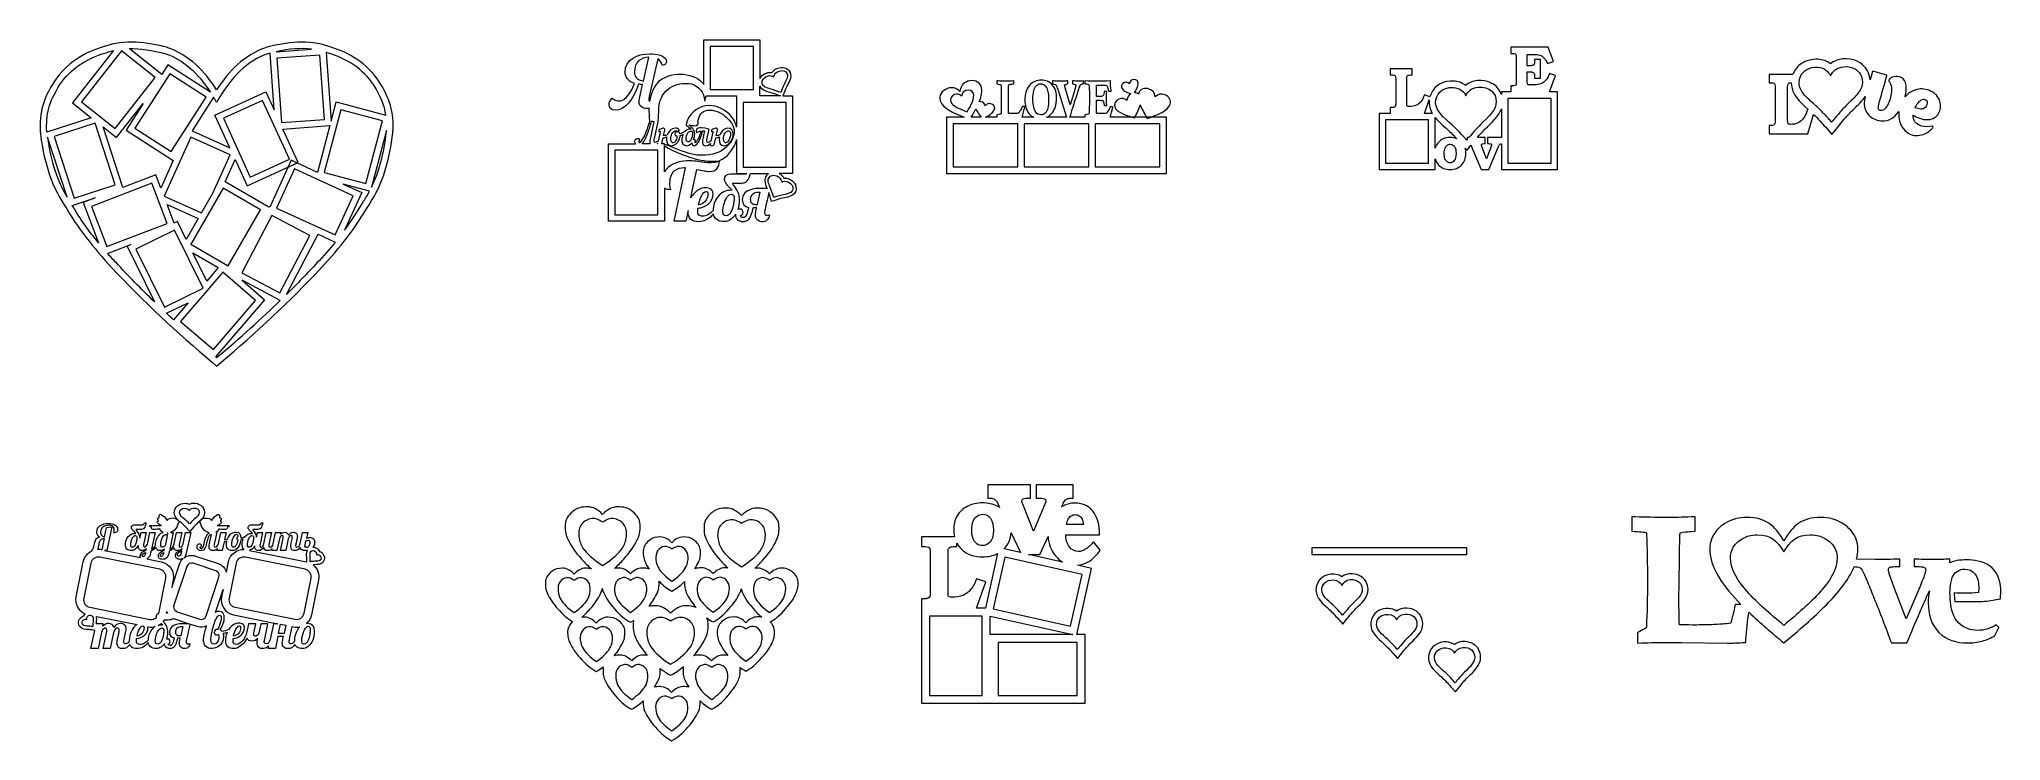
# Model space of a CAD drawing. Header units: millimetres. Extents: x -2296 to 2256, y -962 to 665.
import ezdxf

# ---------------------------------------------------------------- set-up
doc = ezdxf.new("R2010")
doc.units = ezdxf.units.MM
doc.header["$MEASUREMENT"] = 0
doc.layers.add('layer 1', color=7, linetype='Continuous')

msp = doc.modelspace()

# ---------------------------------------------------------------- linework, layer by layer
at = {"layer": 'layer 1', "color": 250, "lineweight": 20}
for points, knots in [([(-2145.408, 647.5579), (-2098.7432, 664.6376), (-2045.2117, 658.0679), (-1998.3344, 645.3913), (-1998.3344, 645.3913), (-1998.3344, 645.3913), (-1997.8168, 645.2513), (-1997.8168, 645.2513), (-1997.8168, 645.2513), (-1997.8168, 645.2513), (-1997.3106, 645.0748), (-1997.3106, 645.0748), (-1997.3106, 645.0748), (-1948.2451, 627.963), (-1911.7092, 590.1696), (-1884.2582, 547.2902), (-1884.2582, 547.2902), (-1856.8072, 590.1696), (-1820.2714, 627.963), (-1771.2058, 645.0748), (-1771.2058, 645.0748), (-1771.2058, 645.0748), (-1770.6996, 645.2513), (-1770.6996, 645.2513), (-1770.6996, 645.2513), (-1770.6996, 645.2513), (-1770.182, 645.3913), (-1770.182, 645.3913), (-1770.182, 645.3913), (-1723.3047, 658.0679), (-1669.7732, 664.6376), (-1623.1084, 647.5579), (-1623.1084, 647.5579), (-1576.056, 633.8934), (-1535.4152, 608.861), (-1507.9659, 567.6533), (-1507.9659, 567.6533), (-1507.9659, 567.6533), (-1507.8626, 567.4983), (-1507.8626, 567.4983), (-1507.8626, 567.4983), (-1507.8626, 567.4983), (-1507.7633, 567.3407), (-1507.7633, 567.3407), (-1507.7633, 567.3407), (-1481.867, 526.2906), (-1472.5993, 497.0815), (-1475.1533, 448.7986), (-1475.1533, 448.7986), (-1475.1533, 448.7986), (-1475.1786, 448.3219), (-1475.1786, 448.3219), (-1475.1786, 448.3219), (-1475.1786, 448.3219), (-1475.234, 447.8477), (-1475.234, 447.8477), (-1475.234, 447.8477), (-1482.0223, 389.8303), (-1497.5652, 329.9002), (-1530.6595, 280.9978), (-1530.6595, 280.9978), (-1560.9488, 228.1724), (-1599.069, 179.9533), (-1640.5967, 135.5535), (-1640.5967, 135.5535), (-1713.9794, 57.0954), (-1792.2743, -16.2273), (-1874.6276, -85.1934), (-1874.6276, -85.1934), (-1874.6276, -85.1934), (-1884.2582, -93.2584), (-1884.2582, -93.2584), (-1884.2582, -93.2584), (-1884.2582, -93.2584), (-1893.8888, -85.1934), (-1893.8888, -85.1934), (-1893.8888, -85.1934), (-1976.2421, -16.2274), (-2054.537, 57.0954), (-2127.9197, 135.5535), (-2127.9197, 135.5535), (-2169.4474, 179.9533), (-2207.5677, 228.1724), (-2237.857, 280.9978), (-2237.857, 280.9978), (-2270.9512, 329.9002), (-2286.4941, 389.8303), (-2293.2824, 447.8477), (-2293.2824, 447.8477), (-2293.2824, 447.8477), (-2293.3378, 448.3219), (-2293.3378, 448.3219), (-2293.3378, 448.3219), (-2293.3378, 448.3219), (-2293.3631, 448.7986), (-2293.3631, 448.7986), (-2293.3631, 448.7986), (-2295.9171, 497.0815), (-2286.6494, 526.2906), (-2260.7531, 567.3407), (-2260.7531, 567.3407), (-2260.7531, 567.3407), (-2260.6538, 567.4983), (-2260.6538, 567.4983), (-2260.6538, 567.4983), (-2260.6538, 567.4983), (-2260.5505, 567.6533), (-2260.5505, 567.6533), (-2260.5505, 567.6533), (-2233.1013, 608.861), (-2192.4604, 633.8934), (-2145.408, 647.5579)], [0, 0, 0, 0, 0.034482759, 0.034482759, 0.034482759, 0.034482759, 0.068965517, 0.068965517, 0.068965517, 0.068965517, 0.103448276, 0.103448276, 0.103448276, 0.103448276, 0.137931034, 0.137931034, 0.137931034, 0.137931034, 0.172413793, 0.172413793, 0.172413793, 0.172413793, 0.206896552, 0.206896552, 0.206896552, 0.206896552, 0.24137931, 0.24137931, 0.24137931, 0.24137931, 0.275862069, 0.275862069, 0.275862069, 0.275862069, 0.310344828, 0.310344828, 0.310344828, 0.310344828, 0.344827586, 0.344827586, 0.344827586, 0.344827586, 0.379310345, 0.379310345, 0.379310345, 0.379310345, 0.413793103, 0.413793103, 0.413793103, 0.413793103, 0.448275862, 0.448275862, 0.448275862, 0.448275862, 0.482758621, 0.482758621, 0.482758621, 0.482758621, 0.517241379, 0.517241379, 0.517241379, 0.517241379, 0.551724138, 0.551724138, 0.551724138, 0.551724138, 0.586206897, 0.586206897, 0.586206897, 0.586206897, 0.620689655, 0.620689655, 0.620689655, 0.620689655, 0.655172414, 0.655172414, 0.655172414, 0.655172414, 0.689655172, 0.689655172, 0.689655172, 0.689655172, 0.724137931, 0.724137931, 0.724137931, 0.724137931, 0.75862069, 0.75862069, 0.75862069, 0.75862069, 0.793103448, 0.793103448, 0.793103448, 0.793103448, 0.827586207, 0.827586207, 0.827586207, 0.827586207, 0.862068966, 0.862068966, 0.862068966, 0.862068966, 0.896551724, 0.896551724, 0.896551724, 0.896551724, 0.931034483, 0.931034483, 0.931034483, 0.931034483, 1, 1, 1, 1]), ([(-2175.2126, 482.7691), (-2175.2126, 482.7691), (-2219.0652, 517.3068), (-2219.0652, 517.3068), (-2219.0652, 517.3068), (-2219.0652, 517.3068), (-2123.6923, 638.4017), (-2123.6923, 638.4017), (-2123.6923, 638.4017), (-2129.5871, 637.0207), (-2135.2653, 635.3191), (-2140.7267, 633.2971), (-2140.7267, 633.2971), (-2188.6458, 619.4811), (-2224.4258, 594.8279), (-2248.0666, 559.3375), (-2248.0666, 559.3375), (-2274.1918, 517.9244), (-2280.6104, 491.6806), (-2278.384, 449.5909), (-2278.384, 449.5909), (-2278.3639, 449.419), (-2278.3437, 449.2471), (-2278.3235, 449.0755), (-2278.3235, 449.0755), (-2278.3235, 449.0755), (-2175.2126, 482.7691), (-2175.2126, 482.7691)], [0, 0, 0, 0, 0.125, 0.125, 0.125, 0.125, 0.25, 0.25, 0.25, 0.25, 0.375, 0.375, 0.375, 0.375, 0.5, 0.5, 0.5, 0.5, 0.625, 0.625, 0.625, 0.625, 0.75, 0.75, 0.75, 0.75, 1, 1, 1, 1]), ([(-2198.0002, 519.8099), (-2198.0002, 519.8099), (-2105.1905, 637.6503), (-2105.1905, 637.6503), (-2105.1905, 637.6503), (-2105.1905, 637.6503), (-2026.6302, 575.7771), (-2026.6302, 575.7771), (-2026.6302, 575.7771), (-2026.6302, 575.7771), (-2119.4399, 457.9367), (-2119.4399, 457.9367), (-2119.4399, 457.9367), (-2119.4399, 457.9367), (-2198.0002, 519.8099), (-2198.0002, 519.8099)], [0, 0, 0, 0, 0.2, 0.2, 0.2, 0.2, 0.4, 0.4, 0.4, 0.4, 0.6, 0.6, 0.6, 0.6, 1, 1, 1, 1]), ([(-1898.8188, 542.1813), (-1928.5821, 587.6667), (-1963.0594, 617.2435), (-2002.2501, 630.9114), (-2002.2501, 630.9114), (-2033.7437, 639.4279), (-2062.1593, 643.3936), (-2087.4966, 642.8085), (-2087.4966, 642.8085), (-2087.4966, 642.8085), (-2011.7022, 583.1137), (-2011.7022, 583.1137), (-2011.7022, 583.1137), (-2011.7022, 583.1137), (-1997.5194, 605.2939), (-1997.5194, 605.2939), (-1997.5194, 605.2939), (-1997.5194, 605.2939), (-1898.8188, 542.1813), (-1898.8188, 542.1813)], [0, 0, 0, 0, 0.166666667, 0.166666667, 0.166666667, 0.166666667, 0.333333333, 0.333333333, 0.333333333, 0.333333333, 0.5, 0.5, 0.5, 0.5, 0.666666667, 0.666666667, 0.666666667, 0.666666667, 1, 1, 1, 1]), ([(-1664.3396, 641.7173), (-1664.3396, 641.7173), (-1746.1919, 635.8143), (-1746.1919, 635.8143), (-1746.1919, 635.8143), (-1715.777, 642.411), (-1688.4928, 644.3786), (-1664.3396, 641.7173)], [0, 0, 0, 0, 0.333333333, 0.333333333, 0.333333333, 0.333333333, 1, 1, 1, 1]), ([(-903.1251, 527.2082), (-907.4977, 507.986), (-894.9043, 504.0763), (-885.2847, 504.0763), (-885.2847, 504.0763), (-883.7011, 504.0763), (-882.0056, 504.2519), (-880.2687, 504.5871), (-880.2687, 504.5871), (-880.6054, 495.3662), (-880.1363, 485.4752), (-878.8581, 474.9115), (-878.8581, 474.9115), (-881.2497, 466.9207), (-883.833, 458.9236), (-886.8468, 451.144), (-886.8468, 451.144), (-888.8189, 446.0536), (-891.0214, 440.8892), (-893.6875, 436.1189), (-893.6875, 436.1189), (-896.0677, 431.8601), (-899.7064, 426.2658), (-904.4969, 424.4162), (-904.4969, 424.4162), (-904.4969, 424.4162), (-904.4969, 425.0705), (-904.4969, 425.0705), (-904.4969, 425.0705), (-904.4969, 427.7469), (-903.9101, 430.7357), (-902.8427, 433.1843), (-902.8427, 433.1843), (-902.8427, 433.1843), (-902.8309, 433.2114), (-902.8309, 433.2114), (-902.8309, 433.2114), (-902.8309, 433.2114), (-902.8542, 433.2299), (-902.8542, 433.2299), (-902.8542, 433.2299), (-903.9732, 434.109), (-905.4044, 434.5799), (-906.8242, 434.5799), (-906.8242, 434.5799), (-910.786, 434.5799), (-913.5712, 432.9239), (-913.5712, 428.6221), (-913.5712, 428.6221), (-913.5712, 426.7357), (-913.3374, 424.406), (-912.5718, 422.3855), (-912.5718, 422.3855), (-912.5718, 422.3855), (-975.1136, 422.3855), (-975.1136, 422.3855), (-975.1136, 422.3855), (-975.1136, 422.3855), (-975.1136, 242.3855), (-975.1136, 242.3855), (-975.1136, 242.3855), (-975.1136, 242.3855), (-845.1138, 242.3855), (-845.1138, 242.3855), (-845.1138, 242.3855), (-845.1138, 242.3855), (-845.1138, 319.2526), (-845.1138, 319.2526), (-845.1138, 319.2526), (-841.2392, 316.4332), (-835.9539, 315.6338), (-830.9066, 315.6338), (-830.9066, 315.6338), (-830.9066, 315.6338), (-830.8154, 315.6338), (-830.8154, 315.6338), (-830.8154, 315.6338), (-830.8154, 315.6338), (-830.8154, 315.7249), (-830.8154, 315.7249), (-830.8154, 315.7249), (-830.8154, 316.1762), (-831.0619, 316.6742), (-831.2958, 317.0484), (-831.2958, 317.0484), (-833.0462, 320.2377), (-833.3684, 324.8256), (-833.3684, 328.3945), (-833.3684, 328.3945), (-833.3684, 338.9011), (-831.496, 351.0172), (-823.2811, 358.4291), (-823.2811, 358.4291), (-816.5791, 364.476), (-807.0731, 366.0639), (-798.3452, 366.0639), (-798.3452, 366.0639), (-798.3452, 366.0639), (-796.2787, 366.0639), (-796.2787, 366.0639), (-796.2787, 366.0639), (-796.2787, 366.0639), (-822.739, 242.3855), (-822.739, 242.3855), (-822.739, 242.3855), (-822.739, 242.3855), (-795.7191, 242.3855), (-795.7191, 242.3855), (-795.7191, 242.3855), (-795.7191, 242.3855), (-790.3854, 267.175), (-790.3854, 267.175), (-790.3854, 267.175), (-790.3854, 267.175), (-790.3854, 265.5906), (-790.3854, 262.4219), (-790.3854, 262.4219), (-790.0023, 256.7321), (-788.4431, 250.8012), (-783.9815, 246.9301), (-783.9815, 246.9301), (-779.1208, 242.7128), (-772.907, 241.2959), (-766.6019, 241.2959), (-766.6019, 241.2959), (-751.9067, 241.2959), (-740.4189, 248.7087), (-731.3447, 259.8942), (-731.3447, 259.8942), (-730.5449, 255.4508), (-728.8524, 251.189), (-725.6138, 247.9502), (-725.6138, 247.9502), (-720.5397, 242.8762), (-712.8806, 241.6008), (-705.9937, 241.6008), (-705.9937, 241.6008), (-700.8076, 241.6008), (-696.0971, 243.4245), (-691.8728, 246.3663), (-691.8728, 246.3663), (-687.2297, 249.5996), (-683.3817, 253.6297), (-680.3157, 258.3815), (-680.3157, 258.3815), (-680.3157, 258.3815), (-680.1517, 258.6357), (-680.1517, 258.6357), (-680.1517, 258.6357), (-680.065, 254.0427), (-678.8183, 249.7527), (-675.7162, 246.2761), (-675.7162, 246.2761), (-672.3125, 242.4618), (-667.3906, 241.2959), (-662.446, 241.2959), (-662.446, 241.2959), (-659.4444, 241.2959), (-656.5362, 241.9033), (-653.9213, 243.4151), (-653.9213, 243.4151), (-651.0441, 245.0783), (-648.7852, 247.9498), (-647.0593, 250.7335), (-647.0593, 250.7335), (-645.576, 253.1266), (-644.452, 256.4018), (-643.5842, 259.0709), (-643.5842, 259.0709), (-642.0384, 263.8259), (-640.7815, 268.7336), (-639.6182, 273.5948), (-639.6182, 273.5948), (-636.789, 273.5989), (-633.9769, 273.8863), (-631.2117, 274.4863), (-631.2117, 274.4863), (-631.9969, 271.0873), (-632.7153, 267.6502), (-633.2448, 264.2017), (-633.2448, 264.2017), (-633.6214, 261.7474), (-633.9315, 259.1802), (-633.9315, 256.694), (-633.9315, 256.694), (-633.9315, 252.4923), (-632.2689, 248.95), (-629.3361, 245.9686), (-629.3361, 245.9686), (-625.7933, 242.3666), (-620.8087, 241.2959), (-615.9163, 241.2959), (-615.9163, 241.2959), (-606.7215, 242.5341), (-602.4919, 248.6425), (-601.4844, 257.524), (-601.4844, 257.524), (-601.4844, 257.524), (-601.4671, 257.676), (-601.4671, 257.676), (-601.4671, 257.676), (-601.4671, 257.676), (-601.5972, 257.5957), (-601.5972, 257.5957), (-601.5972, 257.5957), (-603.1672, 256.6276), (-604.9271, 256.1838), (-606.7678, 256.1838), (-606.7678, 256.1838), (-610.9356, 256.1838), (-612.7924, 258.4389), (-612.7924, 262.5133), (-612.7924, 262.5133), (-612.7924, 263.5012), (-612.5993, 264.6348), (-612.4312, 265.6075), (-612.4312, 265.6075), (-612.1261, 267.3731), (-611.7433, 269.1356), (-611.3456, 270.8829), (-611.3456, 270.8829), (-610.2049, 275.8971), (-609.1342, 280.9365), (-608.0452, 285.9626), (-608.0452, 285.9626), (-606.3709, 293.6902), (-604.7034, 301.4194), (-603.038, 309.1491), (-603.038, 309.1491), (-601.464, 304.7734), (-600.0629, 300.2349), (-598.8086, 295.8725), (-598.8086, 295.8725), (-598.8086, 295.8725), (-596.6396, 288.3278), (-596.6396, 288.3278), (-596.6396, 288.3278), (-596.6396, 288.3278), (-589.2017, 290.8387), (-589.2017, 290.8387), (-589.2017, 290.8387), (-583.3089, 292.8281), (-576.9169, 294.7407), (-570.8437, 295.9936), (-570.8437, 295.9936), (-560.7053, 298.0854), (-547.232, 299.6071), (-541.8122, 309.7767), (-541.8122, 309.7767), (-540.8638, 311.5562), (-540.1867, 313.468), (-539.8159, 315.4505), (-539.8159, 315.4505), (-537.6988, 326.7718), (-545.4611, 335.8983), (-555.1532, 340.4775), (-555.1532, 340.4775), (-559.261, 342.4184), (-563.6582, 343.1667), (-567.9359, 342.6554), (-567.9359, 342.6554), (-569.878, 346.518), (-572.9318, 349.7919), (-576.8033, 352.1532), (-576.8033, 352.1532), (-577.438, 352.5403), (-578.0868, 352.9056), (-578.7468, 353.2491), (-578.7468, 353.2491), (-578.7468, 353.2491), (-547.7896, 353.2491), (-547.7896, 353.2491), (-547.7896, 353.2491), (-547.7896, 353.2491), (-547.7896, 533.2491), (-547.7896, 533.2491), (-547.7896, 533.2491), (-547.7896, 533.2491), (-570.09, 533.2491), (-570.09, 533.2491), (-570.09, 533.2491), (-570.09, 533.2491), (-568.1972, 538.5362), (-568.1972, 538.5362), (-568.1972, 538.5362), (-566.101, 544.3918), (-563.6347, 550.5913), (-560.849, 556.1314), (-560.849, 556.1314), (-556.1987, 565.3801), (-549.0321, 576.8903), (-553.6444, 587.4507), (-553.6444, 587.4507), (-554.4515, 589.2986), (-555.5306, 591.0158), (-556.8553, 592.5367), (-556.8553, 592.5367), (-564.42, 601.2216), (-576.3936, 600.7971), (-585.9985, 596.0377), (-585.9985, 596.0377), (-590.0694, 594.0206), (-593.3846, 591.0365), (-595.6379, 587.3646), (-595.6379, 587.3646), (-599.872, 588.2382), (-604.3343, 587.8748), (-608.5883, 586.3038), (-608.5883, 586.3038), (-615.0208, 583.928), (-620.7825, 579.5255), (-623.7963, 573.7025), (-623.7963, 573.7025), (-623.7963, 573.7025), (-623.7963, 663.1388), (-623.7963, 663.1388), (-623.7963, 663.1388), (-623.7963, 663.1388), (-753.7963, 663.1388), (-753.7963, 663.1388), (-753.7963, 663.1388), (-753.7963, 663.1388), (-753.7963, 559.7506), (-753.7963, 559.7506), (-753.7963, 559.7506), (-771.8096, 586.6731), (-825.5228, 592.9125), (-856.2629, 568.6108), (-856.2629, 568.6108), (-868.2813, 556.1928), (-875.8057, 540.0381), (-878.8382, 520.1485), (-878.8382, 520.1485), (-881.7557, 521.3056), (-882.4472, 524.8491), (-880.9123, 531.6067), (-880.9123, 531.6067), (-880.9123, 531.6067), (-860.7982, 619.0847), (-860.7982, 619.0847), (-860.7982, 619.0847), (-855.7259, 616.1523), (-852.4028, 611.4283), (-849.4295, 603.609), (-849.4295, 603.609), (-844.0074, 604.7491), (-840.3343, 608.6588), (-840.3343, 612.4059), (-840.3343, 612.4059), (-840.3343, 627.8815), (-866.9199, 630.8136), (-878.8133, 630.8136), (-878.8133, 630.8136), (-910.2961, 630.8136), (-936.3568, 616.9669), (-936.3568, 588.1335), (-936.3568, 588.1335), (-936.3568, 576.8933), (-929.8855, 566.9563), (-914.3188, 562.3951), (-914.3188, 562.3951), (-929.5358, 523.6247), (-949.1249, 513.0358), (-966.2654, 527.697), (-966.2654, 527.697), (-981.3074, 512.8732), (-970.2885, 500.0037), (-961.1932, 500.0037), (-961.1932, 500.0037), (-933.2086, 500.0037), (-918.8665, 525.5794), (-905.0491, 560.4401), (-905.0491, 560.4401), (-902.0756, 560.1145), (-899.1022, 559.7887), (-895.7792, 559.7887), (-895.7792, 559.7887), (-895.7792, 559.7887), (-903.1251, 527.2082), (-903.1251, 527.2082)], [0, 0, 0, 0, 0.010416667, 0.010416667, 0.010416667, 0.010416667, 0.020833333, 0.020833333, 0.020833333, 0.020833333, 0.03125, 0.03125, 0.03125, 0.03125, 0.041666667, 0.041666667, 0.041666667, 0.041666667, 0.052083333, 0.052083333, 0.052083333, 0.052083333, 0.0625, 0.0625, 0.0625, 0.0625, 0.072916667, 0.072916667, 0.072916667, 0.072916667, 0.083333333, 0.083333333, 0.083333333, 0.083333333, 0.09375, 0.09375, 0.09375, 0.09375, 0.104166667, 0.104166667, 0.104166667, 0.104166667, 0.114583333, 0.114583333, 0.114583333, 0.114583333, 0.125, 0.125, 0.125, 0.125, 0.135416667, 0.135416667, 0.135416667, 0.135416667, 0.145833333, 0.145833333, 0.145833333, 0.145833333, 0.15625, 0.15625, 0.15625, 0.15625, 0.166666667, 0.166666667, 0.166666667, 0.166666667, 0.177083333, 0.177083333, 0.177083333, 0.177083333, 0.1875, 0.1875, 0.1875, 0.1875, 0.197916667, 0.197916667, 0.197916667, 0.197916667, 0.208333333, 0.208333333, 0.208333333, 0.208333333, 0.21875, 0.21875, 0.21875, 0.21875, 0.229166667, 0.229166667, 0.229166667, 0.229166667, 0.239583333, 0.239583333, 0.239583333, 0.239583333, 0.25, 0.25, 0.25, 0.25, 0.260416667, 0.260416667, 0.260416667, 0.260416667, 0.270833333, 0.270833333, 0.270833333, 0.270833333, 0.28125, 0.28125, 0.28125, 0.28125, 0.291666667, 0.291666667, 0.291666667, 0.291666667, 0.302083333, 0.302083333, 0.302083333, 0.302083333, 0.3125, 0.3125, 0.3125, 0.3125, 0.322916667, 0.322916667, 0.322916667, 0.322916667, 0.333333333, 0.333333333, 0.333333333, 0.333333333, 0.34375, 0.34375, 0.34375, 0.34375, 0.354166667, 0.354166667, 0.354166667, 0.354166667, 0.364583333, 0.364583333, 0.364583333, 0.364583333, 0.375, 0.375, 0.375, 0.375, 0.385416667, 0.385416667, 0.385416667, 0.385416667, 0.395833333, 0.395833333, 0.395833333, 0.395833333, 0.40625, 0.40625, 0.40625, 0.40625, 0.416666667, 0.416666667, 0.416666667, 0.416666667, 0.427083333, 0.427083333, 0.427083333, 0.427083333, 0.4375, 0.4375, 0.4375, 0.4375, 0.447916667, 0.447916667, 0.447916667, 0.447916667, 0.458333333, 0.458333333, 0.458333333, 0.458333333, 0.46875, 0.46875, 0.46875, 0.46875, 0.479166667, 0.479166667, 0.479166667, 0.479166667, 0.489583333, 0.489583333, 0.489583333, 0.489583333, 0.5, 0.5, 0.5, 0.5, 0.510416667, 0.510416667, 0.510416667, 0.510416667, 0.520833333, 0.520833333, 0.520833333, 0.520833333, 0.53125, 0.53125, 0.53125, 0.53125, 0.541666667, 0.541666667, 0.541666667, 0.541666667, 0.552083333, 0.552083333, 0.552083333, 0.552083333, 0.5625, 0.5625, 0.5625, 0.5625, 0.572916667, 0.572916667, 0.572916667, 0.572916667, 0.583333333, 0.583333333, 0.583333333, 0.583333333, 0.59375, 0.59375, 0.59375, 0.59375, 0.604166667, 0.604166667, 0.604166667, 0.604166667, 0.614583333, 0.614583333, 0.614583333, 0.614583333, 0.625, 0.625, 0.625, 0.625, 0.635416667, 0.635416667, 0.635416667, 0.635416667, 0.645833333, 0.645833333, 0.645833333, 0.645833333, 0.65625, 0.65625, 0.65625, 0.65625, 0.666666667, 0.666666667, 0.666666667, 0.666666667, 0.677083333, 0.677083333, 0.677083333, 0.677083333, 0.6875, 0.6875, 0.6875, 0.6875, 0.697916667, 0.697916667, 0.697916667, 0.697916667, 0.708333333, 0.708333333, 0.708333333, 0.708333333, 0.71875, 0.71875, 0.71875, 0.71875, 0.729166667, 0.729166667, 0.729166667, 0.729166667, 0.739583333, 0.739583333, 0.739583333, 0.739583333, 0.75, 0.75, 0.75, 0.75, 0.760416667, 0.760416667, 0.760416667, 0.760416667, 0.770833333, 0.770833333, 0.770833333, 0.770833333, 0.78125, 0.78125, 0.78125, 0.78125, 0.791666667, 0.791666667, 0.791666667, 0.791666667, 0.802083333, 0.802083333, 0.802083333, 0.802083333, 0.8125, 0.8125, 0.8125, 0.8125, 0.822916667, 0.822916667, 0.822916667, 0.822916667, 0.833333333, 0.833333333, 0.833333333, 0.833333333, 0.84375, 0.84375, 0.84375, 0.84375, 0.854166667, 0.854166667, 0.854166667, 0.854166667, 0.864583333, 0.864583333, 0.864583333, 0.864583333, 0.875, 0.875, 0.875, 0.875, 0.885416667, 0.885416667, 0.885416667, 0.885416667, 0.895833333, 0.895833333, 0.895833333, 0.895833333, 0.90625, 0.90625, 0.90625, 0.90625, 0.916666667, 0.916666667, 0.916666667, 0.916666667, 0.927083333, 0.927083333, 0.927083333, 0.927083333, 0.9375, 0.9375, 0.9375, 0.9375, 0.947916667, 0.947916667, 0.947916667, 0.947916667, 0.958333333, 0.958333333, 0.958333333, 0.958333333, 0.96875, 0.96875, 0.96875, 0.96875, 0.979166667, 0.979166667, 0.979166667, 0.979166667, 1, 1, 1, 1]), ([(-738.7963, 648.1388), (-738.7963, 648.1388), (-638.7963, 648.1388), (-638.7963, 648.1388), (-638.7963, 648.1388), (-638.7963, 648.1388), (-638.7963, 548.1388), (-638.7963, 548.1388), (-638.7963, 548.1388), (-638.7963, 548.1388), (-738.7963, 548.1388), (-738.7963, 548.1388), (-738.7963, 548.1388), (-738.7963, 548.1388), (-738.7963, 648.1388), (-738.7963, 648.1388)], [0, 0, 0, 0, 0.2, 0.2, 0.2, 0.2, 0.4, 0.4, 0.4, 0.4, 0.6, 0.6, 0.6, 0.6, 1, 1, 1, 1]), ([(839.1925, 596.0786), (839.1925, 596.0786), (889.8442, 596.0786), (889.8442, 596.0786), (889.8442, 596.0786), (889.8442, 596.0786), (889.8442, 581.7375), (889.8442, 581.7375), (889.8442, 581.7375), (889.8442, 581.7375), (885.3943, 581.7375), (885.3943, 581.7375), (885.3943, 581.7375), (882.9279, 581.7375), (881.3768, 581.6103), (880.7411, 581.3561), (880.7411, 581.3561), (879.546, 580.8729), (878.6815, 580.1101), (878.1475, 579.093), (878.1475, 579.093), (877.6135, 578.0759), (877.3338, 576.4486), (877.3338, 574.2363), (877.3338, 574.2363), (877.3338, 574.2363), (877.3338, 514.9902), (877.3338, 514.9902), (877.3338, 514.9902), (877.3338, 512.6001), (877.4355, 511.1507), (877.6644, 510.5913), (877.6644, 510.5913), (877.8932, 510.0573), (878.3509, 509.6251), (879.0374, 509.2945), (879.0374, 509.2945), (879.7494, 508.9639), (881.0716, 508.8114), (883.055, 508.8114), (883.055, 508.8114), (889.717, 508.8114), (895.0568, 509.6759), (899.0998, 511.405), (899.0998, 511.405), (903.1427, 513.1595), (906.7788, 515.9311), (910.0336, 519.7707), (910.0336, 519.7707), (913.2883, 523.6102), (916.0853, 528.8228), (918.4247, 535.434), (918.4247, 535.434), (918.4247, 535.434), (931.0492, 531.0929), (931.0492, 531.0929), (931.0492, 531.0929), (931.7249, 533.5981), (932.597, 536.0507), (933.6649, 538.4209), (933.6649, 538.4209), (942.9813, 559.0979), (964.0639, 568.7343), (985.9785, 567.7835), (985.9785, 567.7835), (996.6226, 567.3217), (1006.2294, 563.6042), (1014.0521, 557.4069), (1014.0521, 557.4069), (1021.6378, 563.8756), (1031.088, 567.9195), (1041.7426, 568.7557), (1041.7426, 568.7557), (1062.9833, 570.4228), (1083.7949, 562.7), (1094.2777, 543.226), (1094.2777, 543.226), (1095.4369, 541.0725), (1096.4223, 538.8427), (1097.236, 536.5563), (1097.236, 536.5563), (1097.236, 536.5563), (1097.236, 542.5465), (1097.236, 542.5465), (1097.236, 542.5465), (1097.236, 542.5465), (1119.013, 542.5465), (1119.013, 542.5465), (1119.013, 542.5465), (1119.013, 542.5465), (1119.013, 556.407), (1119.013, 556.407), (1119.013, 556.407), (1119.013, 556.407), (1121.6066, 556.407), (1121.6066, 556.407), (1121.6066, 556.407), (1125.0901, 556.407), (1127.4295, 556.6613), (1128.6246, 557.1444), (1128.6246, 557.1444), (1129.8197, 557.653), (1130.6588, 558.5175), (1131.1419, 559.7634), (1131.1419, 559.7634), (1131.3962, 560.5008), (1131.5233, 562.6113), (1131.5233, 566.0949), (1131.5233, 566.0949), (1131.5233, 566.0949), (1131.5233, 622.7474), (1131.5233, 622.7474), (1131.5233, 622.7474), (1131.5233, 625.8241), (1131.3199, 627.8583), (1130.8876, 628.7991), (1130.8876, 628.7991), (1130.4808, 629.74), (1129.8197, 630.4519), (1128.9043, 630.9096), (1128.9043, 630.9096), (1128.0143, 631.3927), (1126.2598, 631.6216), (1123.6408, 631.6216), (1123.6408, 631.6216), (1123.6408, 631.6216), (1119.013, 631.6216), (1119.013, 631.6216), (1119.013, 631.6216), (1119.013, 631.6216), (1119.013, 645.9627), (1119.013, 645.9627), (1119.013, 645.9627), (1119.013, 645.9627), (1205.7208, 645.9627), (1205.7208, 645.9627), (1205.7208, 645.9627), (1205.7208, 645.9627), (1217.57, 612.9578), (1217.57, 612.9578), (1217.57, 612.9578), (1217.57, 612.9578), (1204.068, 608.1011), (1204.068, 608.1011), (1204.068, 608.1011), (1201.7795, 613.5172), (1199.1096, 617.8653), (1196.0583, 621.1455), (1196.0583, 621.1455), (1193.007, 624.451), (1189.6252, 626.6378), (1185.9382, 627.7312), (1185.9382, 627.7312), (1182.2512, 628.7991), (1177.9285, 629.3331), (1173.021, 629.3331), (1173.021, 629.3331), (1173.021, 629.3331), (1157.1543, 629.3331), (1157.1543, 629.3331), (1157.1543, 629.3331), (1157.1543, 629.3331), (1157.1543, 603.2445), (1157.1543, 603.2445), (1157.1543, 603.2445), (1157.1543, 603.2445), (1162.3161, 603.2445), (1162.3161, 603.2445), (1162.3161, 603.2445), (1166.181, 603.2445), (1168.8, 603.5242), (1170.1477, 604.109), (1170.1477, 604.109), (1171.4953, 604.6684), (1172.4616, 605.5838), (1173.0464, 606.8043), (1173.0464, 606.8043), (1173.6313, 608.0248), (1173.9364, 610.4404), (1173.9364, 614.0766), (1173.9364, 614.0766), (1173.9364, 614.0766), (1173.9364, 618.0433), (1173.9364, 618.0433), (1173.9364, 618.0433), (1173.9364, 618.0433), (1187.3621, 618.0433), (1187.3621, 618.0433), (1187.3621, 618.0433), (1187.3621, 618.0433), (1187.3621, 574.1045), (1187.3621, 574.1045), (1187.3621, 574.1045), (1187.3621, 574.1045), (1173.9364, 574.1045), (1173.9364, 574.1045), (1173.9364, 574.1045), (1173.9364, 574.1045), (1173.9364, 578.6052), (1173.9364, 578.6052), (1173.9364, 578.6052), (1173.9364, 581.6565), (1173.5804, 583.8941), (1172.8685, 585.2927), (1172.8685, 585.2927), (1172.1565, 586.6911), (1171.1903, 587.6574), (1169.9697, 588.1405), (1169.9697, 588.1405), (1168.7238, 588.6491), (1166.003, 588.9034), (1161.782, 588.9034), (1161.782, 588.9034), (1161.782, 588.9034), (1157.1543, 588.9034), (1157.1543, 588.9034), (1157.1543, 588.9034), (1157.1543, 588.9034), (1157.1543, 565.0269), (1157.1543, 565.0269), (1157.1543, 565.0269), (1157.1543, 562.5096), (1157.2814, 560.9585), (1157.5357, 560.3991), (1157.5357, 560.3991), (1157.7645, 559.8652), (1158.273, 559.4329), (1158.985, 559.1532), (1158.985, 559.1532), (1159.697, 558.848), (1161.2481, 558.6955), (1163.6383, 558.6955), (1163.6383, 558.6955), (1163.6383, 558.6955), (1172.3599, 558.6955), (1172.3599, 558.6955), (1172.3599, 558.6955), (1178.8693, 558.6955), (1184.3362, 559.6363), (1188.8115, 561.4925), (1188.8115, 561.4925), (1193.2867, 563.3742), (1197.2788, 566.4), (1200.7624, 570.5447), (1200.7624, 570.5447), (1204.2714, 574.7148), (1206.9667, 579.6731), (1208.8484, 585.3944), (1208.8484, 585.3944), (1208.8484, 585.3944), (1222.4521, 580.7157), (1222.4521, 580.7157), (1222.4521, 580.7157), (1222.4521, 580.7157), (1208.9925, 542.5465), (1208.9925, 542.5465), (1208.9925, 542.5465), (1208.9925, 542.5465), (1227.236, 542.5465), (1227.236, 542.5465), (1227.236, 542.5465), (1227.236, 542.5465), (1227.236, 362.5467), (1227.236, 362.5467), (1227.236, 362.5467), (1227.236, 362.5467), (1097.236, 362.5467), (1097.236, 362.5467), (1097.236, 362.5467), (1097.236, 362.5467), (1097.236, 422.4019), (1097.236, 422.4019), (1097.236, 422.4019), (1096.3443, 422.351), (1095.7731, 422.2873), (1095.5286, 422.2109), (1095.5286, 422.2109), (1094.7384, 421.982), (1093.9481, 421.3716), (1093.0881, 420.4306), (1093.0881, 420.4306), (1092.2514, 419.4896), (1091.3914, 418.0145), (1090.5314, 416.0308), (1090.5314, 416.0308), (1090.5314, 416.0308), (1068.2181, 362.5467), (1068.2181, 362.5467), (1068.2181, 362.5467), (1068.2181, 362.5467), (1050.0886, 362.5467), (1050.0886, 362.5467), (1050.0886, 362.5467), (1050.0886, 362.5467), (1026.8689, 417.7093), (1026.8689, 417.7093), (1026.8689, 417.7093), (1026.7185, 418.0383), (1026.5581, 418.3561), (1026.3865, 418.6625), (1026.3865, 418.6625), (1026.3865, 418.6625), (1017.3028, 407.1575), (1017.3028, 407.1575), (1017.3028, 407.1575), (1017.3028, 407.1575), (1012.9165, 412.1397), (1012.9165, 412.1397), (1012.9165, 412.1397), (1013.9925, 408.3993), (1014.5307, 404.3234), (1014.5307, 399.9223), (1014.5307, 399.9223), (1014.5307, 388.8264), (1011.2394, 379.8232), (1004.6347, 372.9125), (1004.6347, 372.9125), (998.0299, 366.002), (989.2012, 362.5467), (978.171, 362.5467), (978.171, 362.5467), (966.9184, 362.5467), (957.9786, 366.0263), (951.3293, 372.9856), (951.3293, 372.9856), (947.4364, 377.0093), (944.719, 381.8903), (943.1808, 387.6281), (943.1808, 387.6281), (943.1808, 387.6281), (943.1808, 362.5467), (943.1808, 362.5467), (943.1808, 362.5467), (943.1808, 362.5467), (813.1808, 362.5467), (813.1808, 362.5467), (813.1808, 362.5467), (813.1808, 362.5467), (813.1808, 492.5467), (813.1808, 492.5467), (813.1808, 492.5467), (813.1808, 492.5467), (839.1925, 492.5467), (839.1925, 492.5467), (839.1925, 492.5467), (839.1925, 492.5467), (839.1925, 506.5229), (839.1925, 506.5229), (839.1925, 506.5229), (839.1925, 506.5229), (844.1509, 506.5229), (844.1509, 506.5229), (844.1509, 506.5229), (846.1851, 506.5229), (847.7108, 506.8026), (848.7533, 507.3366), (848.7533, 507.3366), (849.7704, 507.896), (850.5332, 508.6334), (850.9909, 509.5488), (850.9909, 509.5488), (851.4741, 510.4642), (851.7029, 512.0661), (851.7029, 514.3546), (851.7029, 514.3546), (851.7029, 514.3546), (851.7029, 573.2447), (851.7029, 573.2447), (851.7029, 573.2447), (851.7029, 575.7366), (851.4741, 577.5165), (850.9909, 578.6099), (850.9909, 578.6099), (850.5332, 579.7033), (849.8721, 580.4915), (849.0076, 581.0001), (849.0076, 581.0001), (848.143, 581.4832), (846.6936, 581.7375), (844.6595, 581.7375), (844.6595, 581.7375), (844.6595, 581.7375), (839.1925, 581.7375), (839.1925, 581.7375), (839.1925, 581.7375), (839.1925, 581.7375), (839.1925, 596.0786), (839.1925, 596.0786)], [0, 0, 0, 0, 0.010204082, 0.010204082, 0.010204082, 0.010204082, 0.020408163, 0.020408163, 0.020408163, 0.020408163, 0.030612245, 0.030612245, 0.030612245, 0.030612245, 0.040816327, 0.040816327, 0.040816327, 0.040816327, 0.051020408, 0.051020408, 0.051020408, 0.051020408, 0.06122449, 0.06122449, 0.06122449, 0.06122449, 0.071428571, 0.071428571, 0.071428571, 0.071428571, 0.081632653, 0.081632653, 0.081632653, 0.081632653, 0.091836735, 0.091836735, 0.091836735, 0.091836735, 0.102040816, 0.102040816, 0.102040816, 0.102040816, 0.112244898, 0.112244898, 0.112244898, 0.112244898, 0.12244898, 0.12244898, 0.12244898, 0.12244898, 0.132653061, 0.132653061, 0.132653061, 0.132653061, 0.142857143, 0.142857143, 0.142857143, 0.142857143, 0.153061224, 0.153061224, 0.153061224, 0.153061224, 0.163265306, 0.163265306, 0.163265306, 0.163265306, 0.173469388, 0.173469388, 0.173469388, 0.173469388, 0.183673469, 0.183673469, 0.183673469, 0.183673469, 0.193877551, 0.193877551, 0.193877551, 0.193877551, 0.204081633, 0.204081633, 0.204081633, 0.204081633, 0.214285714, 0.214285714, 0.214285714, 0.214285714, 0.224489796, 0.224489796, 0.224489796, 0.224489796, 0.234693878, 0.234693878, 0.234693878, 0.234693878, 0.244897959, 0.244897959, 0.244897959, 0.244897959, 0.255102041, 0.255102041, 0.255102041, 0.255102041, 0.265306122, 0.265306122, 0.265306122, 0.265306122, 0.275510204, 0.275510204, 0.275510204, 0.275510204, 0.285714286, 0.285714286, 0.285714286, 0.285714286, 0.295918367, 0.295918367, 0.295918367, 0.295918367, 0.306122449, 0.306122449, 0.306122449, 0.306122449, 0.316326531, 0.316326531, 0.316326531, 0.316326531, 0.326530612, 0.326530612, 0.326530612, 0.326530612, 0.336734694, 0.336734694, 0.336734694, 0.336734694, 0.346938776, 0.346938776, 0.346938776, 0.346938776, 0.357142857, 0.357142857, 0.357142857, 0.357142857, 0.367346939, 0.367346939, 0.367346939, 0.367346939, 0.37755102, 0.37755102, 0.37755102, 0.37755102, 0.387755102, 0.387755102, 0.387755102, 0.387755102, 0.397959184, 0.397959184, 0.397959184, 0.397959184, 0.408163265, 0.408163265, 0.408163265, 0.408163265, 0.418367347, 0.418367347, 0.418367347, 0.418367347, 0.428571429, 0.428571429, 0.428571429, 0.428571429, 0.43877551, 0.43877551, 0.43877551, 0.43877551, 0.448979592, 0.448979592, 0.448979592, 0.448979592, 0.459183673, 0.459183673, 0.459183673, 0.459183673, 0.469387755, 0.469387755, 0.469387755, 0.469387755, 0.479591837, 0.479591837, 0.479591837, 0.479591837, 0.489795918, 0.489795918, 0.489795918, 0.489795918, 0.5, 0.5, 0.5, 0.5, 0.510204082, 0.510204082, 0.510204082, 0.510204082, 0.520408163, 0.520408163, 0.520408163, 0.520408163, 0.530612245, 0.530612245, 0.530612245, 0.530612245, 0.540816327, 0.540816327, 0.540816327, 0.540816327, 0.551020408, 0.551020408, 0.551020408, 0.551020408, 0.56122449, 0.56122449, 0.56122449, 0.56122449, 0.571428571, 0.571428571, 0.571428571, 0.571428571, 0.581632653, 0.581632653, 0.581632653, 0.581632653, 0.591836735, 0.591836735, 0.591836735, 0.591836735, 0.602040816, 0.602040816, 0.602040816, 0.602040816, 0.612244898, 0.612244898, 0.612244898, 0.612244898, 0.62244898, 0.62244898, 0.62244898, 0.62244898, 0.632653061, 0.632653061, 0.632653061, 0.632653061, 0.642857143, 0.642857143, 0.642857143, 0.642857143, 0.653061224, 0.653061224, 0.653061224, 0.653061224, 0.663265306, 0.663265306, 0.663265306, 0.663265306, 0.673469388, 0.673469388, 0.673469388, 0.673469388, 0.683673469, 0.683673469, 0.683673469, 0.683673469, 0.693877551, 0.693877551, 0.693877551, 0.693877551, 0.704081633, 0.704081633, 0.704081633, 0.704081633, 0.714285714, 0.714285714, 0.714285714, 0.714285714, 0.724489796, 0.724489796, 0.724489796, 0.724489796, 0.734693878, 0.734693878, 0.734693878, 0.734693878, 0.744897959, 0.744897959, 0.744897959, 0.744897959, 0.755102041, 0.755102041, 0.755102041, 0.755102041, 0.765306122, 0.765306122, 0.765306122, 0.765306122, 0.775510204, 0.775510204, 0.775510204, 0.775510204, 0.785714286, 0.785714286, 0.785714286, 0.785714286, 0.795918367, 0.795918367, 0.795918367, 0.795918367, 0.806122449, 0.806122449, 0.806122449, 0.806122449, 0.816326531, 0.816326531, 0.816326531, 0.816326531, 0.826530612, 0.826530612, 0.826530612, 0.826530612, 0.836734694, 0.836734694, 0.836734694, 0.836734694, 0.846938776, 0.846938776, 0.846938776, 0.846938776, 0.857142857, 0.857142857, 0.857142857, 0.857142857, 0.867346939, 0.867346939, 0.867346939, 0.867346939, 0.87755102, 0.87755102, 0.87755102, 0.87755102, 0.887755102, 0.887755102, 0.887755102, 0.887755102, 0.897959184, 0.897959184, 0.897959184, 0.897959184, 0.908163265, 0.908163265, 0.908163265, 0.908163265, 0.918367347, 0.918367347, 0.918367347, 0.918367347, 0.928571429, 0.928571429, 0.928571429, 0.928571429, 0.93877551, 0.93877551, 0.93877551, 0.93877551, 0.948979592, 0.948979592, 0.948979592, 0.948979592, 0.959183673, 0.959183673, 0.959183673, 0.959183673, 0.969387755, 0.969387755, 0.969387755, 0.969387755, 0.979591837, 0.979591837, 0.979591837, 0.979591837, 1, 1, 1, 1]), ([(-1941.0906, 452.2275), (-1941.0906, 452.2275), (-1891.2717, 530.1385), (-1891.2717, 530.1385), (-1891.2717, 530.1385), (-1888.9024, 526.1934), (-1886.5645, 522.1418), (-1884.2582, 517.9837), (-1884.2582, 517.9837), (-1851.3527, 577.3114), (-1812.0221, 614.9539), (-1766.2663, 630.9114), (-1766.2663, 630.9114), (-1764.3018, 631.4426), (-1762.3492, 631.9562), (-1760.4087, 632.452), (-1760.4087, 632.452), (-1760.4087, 632.452), (-1750.9097, 500.7419), (-1750.9097, 500.7419), (-1750.9097, 500.7419), (-1750.9097, 500.7419), (-1770.1069, 542.7845), (-1770.1069, 542.7845), (-1770.1069, 542.7845), (-1770.1069, 542.7845), (-1888.3621, 488.7877), (-1888.3621, 488.7877), (-1888.3621, 488.7877), (-1888.3621, 488.7877), (-1853.8436, 413.1912), (-1853.8436, 413.1912), (-1853.8436, 413.1912), (-1853.8436, 413.1912), (-1941.0906, 452.2275), (-1941.0906, 452.2275)], [0, 0, 0, 0, 0.1, 0.1, 0.1, 0.1, 0.2, 0.2, 0.2, 0.2, 0.3, 0.3, 0.3, 0.3, 0.4, 0.4, 0.4, 0.4, 0.5, 0.5, 0.5, 0.5, 0.6, 0.6, 0.6, 0.6, 0.7, 0.7, 0.7, 0.7, 0.8, 0.8, 0.8, 0.8, 1, 1, 1, 1]), ([(-1733.7464, 471.2831), (-1733.7464, 471.2831), (-1744.5361, 620.8943), (-1744.5361, 620.8943), (-1744.5361, 620.8943), (-1744.5361, 620.8943), (-1644.7952, 628.088), (-1644.7952, 628.088), (-1644.7952, 628.088), (-1644.7952, 628.088), (-1634.0054, 478.4765), (-1634.0054, 478.4765), (-1634.0054, 478.4765), (-1634.0054, 478.4765), (-1733.7464, 471.2831), (-1733.7464, 471.2831)], [0, 0, 0, 0, 0.2, 0.2, 0.2, 0.2, 0.4, 0.4, 0.4, 0.4, 0.6, 0.6, 0.6, 0.6, 1, 1, 1, 1]), ([(-1491.3566, 488.682), (-1491.3566, 488.682), (-1606.9092, 519.1981), (-1606.9092, 519.1981), (-1606.9092, 519.1981), (-1606.9092, 519.1981), (-1618.687, 474.5998), (-1618.687, 474.5998), (-1618.687, 474.5998), (-1618.687, 474.5998), (-1630.1945, 634.1619), (-1630.1945, 634.1619), (-1630.1945, 634.1619), (-1629.3883, 633.8805), (-1628.5867, 633.5922), (-1627.7897, 633.2971), (-1627.7897, 633.2971), (-1579.8706, 619.4811), (-1544.0907, 594.8279), (-1520.4498, 559.3375), (-1520.4498, 559.3375), (-1503.316, 532.1774), (-1494.6583, 511.5418), (-1491.3566, 488.682)], [0, 0, 0, 0, 0.142857143, 0.142857143, 0.142857143, 0.142857143, 0.285714286, 0.285714286, 0.285714286, 0.285714286, 0.428571429, 0.428571429, 0.428571429, 0.428571429, 0.571428571, 0.571428571, 0.571428571, 0.571428571, 0.714285714, 0.714285714, 0.714285714, 0.714285714, 1, 1, 1, 1]), ([(-914.8435, 589.4366), (-914.8435, 611.4283), (-899.9766, 622.5055), (-881.4371, 622.8312), (-881.4371, 622.8312), (-881.4371, 622.8312), (-894.0299, 567.7707), (-894.0299, 567.7707), (-894.0299, 567.7707), (-908.8968, 569.074), (-914.8435, 578.3594), (-914.8435, 589.4366)], [0, 0, 0, 0, 0.25, 0.25, 0.25, 0.25, 0.5, 0.5, 0.5, 0.5, 1, 1, 1, 1]), ([(-560.5175, 584.4489), (-563.4841, 591.2413), (-571.9802, 594.6139), (-582.6685, 589.3176), (-582.6685, 589.3176), (-588.685, 586.3365), (-590.8588, 581.3147), (-591.3141, 577.3982), (-591.3141, 577.3982), (-594.3238, 579.6203), (-599.5425, 581.6472), (-605.9898, 579.2682), (-605.9898, 579.2682), (-616.9367, 575.2229), (-620.4593, 566.5427), (-617.49, 559.7473), (-617.49, 559.7473), (-614.5264, 552.9538), (-604.7385, 550.8923), (-594.4057, 547.924), (-594.4057, 547.924), (-586.2947, 545.59), (-575.2584, 541.0641), (-575.2584, 541.0641), (-575.2584, 541.0641), (-575.2584, 541.0641), (-571.412, 551.8103), (-567.5497, 559.5006), (-567.5497, 559.5006), (-562.7512, 569.0351), (-557.5501, 577.6545), (-560.5175, 584.4489)], [0, 0, 0, 0, 0.111111111, 0.111111111, 0.111111111, 0.111111111, 0.222222222, 0.222222222, 0.222222222, 0.222222222, 0.333333333, 0.333333333, 0.333333333, 0.333333333, 0.444444444, 0.444444444, 0.444444444, 0.444444444, 0.555555556, 0.555555556, 0.555555556, 0.555555556, 0.666666667, 0.666666667, 0.666666667, 0.666666667, 0.777777778, 0.777777778, 0.777777778, 0.777777778, 1, 1, 1, 1]), ([(-2073.7702, 458.2027), (-2073.7702, 458.2027), (-1992.9628, 584.5759), (-1992.9628, 584.5759), (-1992.9628, 584.5759), (-1992.9628, 584.5759), (-1908.714, 530.7043), (-1908.714, 530.7043), (-1908.714, 530.7043), (-1908.714, 530.7043), (-1989.5214, 404.3311), (-1989.5214, 404.3311), (-1989.5214, 404.3311), (-1989.5214, 404.3311), (-2073.7702, 458.2027), (-2073.7702, 458.2027)], [0, 0, 0, 0, 0.2, 0.2, 0.2, 0.2, 0.4, 0.4, 0.4, 0.4, 0.6, 0.6, 0.6, 0.6, 1, 1, 1, 1]), ([(-748.2419, 533.1388), (-748.8476, 529.3378), (-749.97, 525.3573), (-751.6995, 521.1974), (-751.6995, 521.1974), (-753.8189, 542.2186), (-764.1201, 555.483), (-782.6029, 560.9908), (-782.6029, 560.9908), (-820.756, 567.209), (-852.5451, 547.8188), (-857.9562, 508.4974), (-857.9562, 508.4974), (-858.3801, 495.7895), (-859.0323, 484.0418), (-859.9126, 473.2543), (-859.9126, 473.2543), (-859.9126, 473.2543), (-868.9035, 431.1396), (-868.9035, 431.1396), (-868.9035, 431.1396), (-869.4274, 428.6853), (-869.7009, 425.3458), (-866.3366, 425.3458), (-866.3366, 425.3458), (-864.1165, 425.3458), (-861.0816, 427.1592), (-859.3205, 428.474), (-859.3205, 428.474), (-859.3205, 428.474), (-854.8518, 449.1493), (-854.8518, 449.1493), (-854.8518, 449.1493), (-854.7316, 449.7904), (-854.6376, 451.0768), (-855.6031, 451.0768), (-855.6031, 451.0768), (-856.11, 451.0768), (-856.8009, 450.455), (-857.1559, 450.1393), (-857.1559, 450.1393), (-857.1559, 450.1393), (-857.1773, 450.1204), (-857.1773, 450.1204), (-857.1773, 450.1204), (-857.1773, 450.1204), (-857.2017, 450.1354), (-857.2017, 450.1354), (-857.2017, 450.1354), (-857.8222, 450.5171), (-858.1411, 451.4082), (-858.1977, 452.0999), (-858.1977, 452.0999), (-858.2745, 453.0393), (-857.9546, 453.9424), (-857.2055, 454.5391), (-857.2055, 454.5391), (-854.6285, 456.591), (-851.7432, 458.3357), (-848.3422, 458.3357), (-848.3422, 458.3357), (-845.4537, 458.3357), (-843.8738, 456.922), (-844.5163, 453.9483), (-844.5163, 453.9483), (-844.5163, 453.9483), (-847.2685, 441.2094), (-847.2685, 441.2094), (-847.2685, 441.2094), (-844.293, 441.213), (-841.2755, 441.5496), (-838.5071, 442.6996), (-838.5071, 442.6996), (-835.6491, 450.4039), (-829.3305, 458.6515), (-820.3244, 458.6515), (-820.3244, 458.6515), (-816.2513, 458.6515), (-813.1458, 457.4644), (-810.8216, 453.9779), (-810.8216, 453.9779), (-810.8216, 453.9779), (-810.814, 453.9666), (-810.814, 453.9666), (-810.814, 453.9666), (-810.814, 453.9666), (-810.8152, 453.9531), (-810.8152, 453.9531), (-810.8152, 453.9531), (-810.9071, 452.8968), (-811.4964, 451.7567), (-812.6479, 451.5969), (-812.6479, 451.5969), (-812.9545, 451.5543), (-813.2642, 451.596), (-813.5503, 451.7105), (-813.5503, 451.7105), (-815.1761, 452.3096), (-816.8578, 452.5762), (-818.5881, 452.5762), (-818.5881, 452.5762), (-819.2862, 452.5762), (-819.9758, 452.475), (-820.6451, 452.2765), (-820.6451, 452.2765), (-825.0111, 450.9828), (-827.8067, 445.9121), (-829.1208, 441.8749), (-829.1208, 441.8749), (-829.9032, 439.4711), (-830.388, 436.8365), (-830.388, 434.3046), (-830.388, 434.3046), (-830.388, 431.2897), (-829.8752, 425.5829), (-826.1084, 424.7967), (-826.1084, 424.7967), (-825.8413, 424.741), (-825.5693, 424.7144), (-825.2966, 424.7144), (-825.2966, 424.7144), (-822.4736, 424.7144), (-819.8997, 427.3567), (-818.5321, 429.5892), (-818.5321, 429.5892), (-816.487, 432.928), (-815.8045, 436.9949), (-816.6463, 440.8184), (-816.6463, 440.8184), (-817.8124, 440.8859), (-819.2704, 441.1362), (-820.2661, 441.7698), (-820.2661, 441.7698), (-820.2661, 441.7698), (-820.2768, 441.7767), (-820.2768, 441.7767), (-820.2768, 441.7767), (-820.2768, 441.7767), (-820.2814, 441.7885), (-820.2814, 441.7885), (-820.2814, 441.7885), (-821.7988, 445.7627), (-820.5318, 450.1277), (-815.6679, 450.1277), (-815.6679, 450.1277), (-812.5615, 450.1277), (-810.0438, 448.3719), (-808.9353, 445.4777), (-808.9353, 445.4777), (-804.7954, 446.4103), (-801.0141, 448.3692), (-797.4636, 450.6341), (-797.4636, 450.6341), (-794.3454, 453.9577), (-790.3246, 456.2838), (-785.6771, 456.2838), (-785.6771, 456.2838), (-784.8396, 456.2838), (-783.9949, 456.223), (-783.171, 456.0668), (-783.171, 456.0668), (-783.3773, 456.3145), (-783.5903, 456.5566), (-783.8087, 456.7936), (-783.8087, 456.7936), (-785.4252, 458.5461), (-787.346, 460.0165), (-789.318, 461.345), (-789.318, 461.345), (-791.0093, 462.4846), (-792.7807, 463.5096), (-794.4593, 464.6581), (-794.4593, 464.6581), (-794.4593, 464.6581), (-794.4761, 464.6696), (-794.4761, 464.6696), (-794.4761, 464.6696), (-794.4761, 464.6696), (-794.4761, 464.69), (-794.4761, 464.69), (-794.4761, 464.69), (-794.4761, 465.5254), (-794.4649, 466.3622), (-794.388, 467.1946), (-794.388, 467.1946), (-794.3013, 468.133), (-794.0948, 468.9748), (-793.7809, 469.7199), (-793.7809, 469.7199), (-788.8746, 491.27), (-769.3171, 507.4308), (-748.9483, 510.1909), (-748.9483, 510.1909), (-729.4109, 512.8657), (-710.9959, 506.1629), (-693.7033, 490.0826), (-693.7033, 490.0826), (-685.529, 481.3546), (-680.2256, 471.698), (-677.7894, 461.1138), (-677.7894, 461.1138), (-677.7894, 461.1138), (-677.7894, 533.1388), (-677.7894, 533.1388), (-677.7894, 533.1388), (-677.7894, 533.1388), (-748.2419, 533.1388), (-748.2419, 533.1388)], [0, 0, 0, 0, 0.018867925, 0.018867925, 0.018867925, 0.018867925, 0.037735849, 0.037735849, 0.037735849, 0.037735849, 0.056603774, 0.056603774, 0.056603774, 0.056603774, 0.075471698, 0.075471698, 0.075471698, 0.075471698, 0.094339623, 0.094339623, 0.094339623, 0.094339623, 0.113207547, 0.113207547, 0.113207547, 0.113207547, 0.132075472, 0.132075472, 0.132075472, 0.132075472, 0.150943396, 0.150943396, 0.150943396, 0.150943396, 0.169811321, 0.169811321, 0.169811321, 0.169811321, 0.188679245, 0.188679245, 0.188679245, 0.188679245, 0.20754717, 0.20754717, 0.20754717, 0.20754717, 0.226415094, 0.226415094, 0.226415094, 0.226415094, 0.245283019, 0.245283019, 0.245283019, 0.245283019, 0.264150943, 0.264150943, 0.264150943, 0.264150943, 0.283018868, 0.283018868, 0.283018868, 0.283018868, 0.301886792, 0.301886792, 0.301886792, 0.301886792, 0.320754717, 0.320754717, 0.320754717, 0.320754717, 0.339622642, 0.339622642, 0.339622642, 0.339622642, 0.358490566, 0.358490566, 0.358490566, 0.358490566, 0.377358491, 0.377358491, 0.377358491, 0.377358491, 0.396226415, 0.396226415, 0.396226415, 0.396226415, 0.41509434, 0.41509434, 0.41509434, 0.41509434, 0.433962264, 0.433962264, 0.433962264, 0.433962264, 0.452830189, 0.452830189, 0.452830189, 0.452830189, 0.471698113, 0.471698113, 0.471698113, 0.471698113, 0.490566038, 0.490566038, 0.490566038, 0.490566038, 0.509433962, 0.509433962, 0.509433962, 0.509433962, 0.528301887, 0.528301887, 0.528301887, 0.528301887, 0.547169811, 0.547169811, 0.547169811, 0.547169811, 0.566037736, 0.566037736, 0.566037736, 0.566037736, 0.58490566, 0.58490566, 0.58490566, 0.58490566, 0.603773585, 0.603773585, 0.603773585, 0.603773585, 0.622641509, 0.622641509, 0.622641509, 0.622641509, 0.641509434, 0.641509434, 0.641509434, 0.641509434, 0.660377358, 0.660377358, 0.660377358, 0.660377358, 0.679245283, 0.679245283, 0.679245283, 0.679245283, 0.698113208, 0.698113208, 0.698113208, 0.698113208, 0.716981132, 0.716981132, 0.716981132, 0.716981132, 0.735849057, 0.735849057, 0.735849057, 0.735849057, 0.754716981, 0.754716981, 0.754716981, 0.754716981, 0.773584906, 0.773584906, 0.773584906, 0.773584906, 0.79245283, 0.79245283, 0.79245283, 0.79245283, 0.811320755, 0.811320755, 0.811320755, 0.811320755, 0.830188679, 0.830188679, 0.830188679, 0.830188679, 0.849056604, 0.849056604, 0.849056604, 0.849056604, 0.867924528, 0.867924528, 0.867924528, 0.867924528, 0.886792453, 0.886792453, 0.886792453, 0.886792453, 0.905660377, 0.905660377, 0.905660377, 0.905660377, 0.924528302, 0.924528302, 0.924528302, 0.924528302, 0.943396226, 0.943396226, 0.943396226, 0.943396226, 0.962264151, 0.962264151, 0.962264151, 0.962264151, 1, 1, 1, 1]), ([(-575.9699, 533.2491), (-575.9699, 533.2491), (-578.1057, 534.1256), (-578.1057, 534.1256), (-578.1057, 534.1256), (-584.008, 536.5476), (-590.3633, 538.9581), (-596.4779, 540.7159), (-596.4779, 540.7159), (-606.0595, 543.4706), (-618.7361, 545.979), (-623.7963, 555.5719), (-623.7963, 555.5719), (-623.7963, 555.5719), (-623.7963, 533.2491), (-623.7963, 533.2491), (-623.7963, 533.2491), (-623.7963, 533.2491), (-575.9699, 533.2491), (-575.9699, 533.2491)], [0, 0, 0, 0, 0.166666667, 0.166666667, 0.166666667, 0.166666667, 0.333333333, 0.333333333, 0.333333333, 0.333333333, 0.5, 0.5, 0.5, 0.5, 0.666666667, 0.666666667, 0.666666667, 0.666666667, 1, 1, 1, 1]), ([(228.1136, 522.9246), (228.9934, 529.9998), (230.9731, 534.5422), (236.7381, 537.7183), (236.7381, 537.7183), (226.7237, 541.7165), (217.8225, 546.1058), (215.4745, 552.795), (215.4745, 552.795), (213.9129, 557.2436), (216.9064, 562.3496), (222.1563, 564.1924), (222.1563, 564.1924), (226.9116, 565.8616), (229.9966, 564.6816), (233.7887, 561.4868), (233.7887, 561.4868), (234.7518, 566.3508), (236.4223, 569.2002), (241.1776, 570.8694), (241.1776, 570.8694), (246.4275, 572.7122), (251.9556, 570.5974), (253.5172, 566.1489), (253.5172, 566.1489), (255.9326, 559.2679), (251.4143, 549.9532), (245.8826, 540.2827), (245.8826, 540.2827), (249.2601, 540.3333), (252.4479, 539.398), (254.9434, 537.6294), (254.9434, 537.6294), (255.1563, 538.6104), (255.4305, 539.5689), (255.7728, 540.5024), (255.7728, 540.5024), (258.8936, 549.013), (269.5777, 552.931), (279.6214, 549.248), (279.6214, 549.248), (288.7189, 545.912), (291.8544, 540.3896), (293.5762, 531.0128), (293.5762, 531.0128), (300.9517, 537.0536), (306.9139, 539.2399), (316.0114, 535.9039), (316.0114, 535.9039), (326.0551, 532.2209), (331.6737, 522.3248), (328.5529, 513.8143), (328.5529, 513.8143), (322.8993, 498.3966), (299.0506, 489.6509), (275.2021, 480.9054), (275.2021, 480.9054), (269.0254, 491.7845), (262.85, 502.6632), (258.8473, 512.7452), (258.8473, 512.7452), (256.1938, 503.303), (250.9881, 492.7536), (245.7809, 482.2035), (245.7809, 482.2035), (225.5582, 488.3177), (205.3355, 494.4319), (199.8993, 506.9615), (199.8993, 506.9615), (196.8986, 513.8777), (201.0876, 522.365), (209.2499, 525.9063), (209.2499, 525.9063), (216.6432, 529.114), (221.6989, 527.5855), (228.1136, 522.9246)], [0, 0, 0, 0, 0.05, 0.05, 0.05, 0.05, 0.1, 0.1, 0.1, 0.1, 0.15, 0.15, 0.15, 0.15, 0.2, 0.2, 0.2, 0.2, 0.25, 0.25, 0.25, 0.25, 0.3, 0.3, 0.3, 0.3, 0.35, 0.35, 0.35, 0.35, 0.4, 0.4, 0.4, 0.4, 0.45, 0.45, 0.45, 0.45, 0.5, 0.5, 0.5, 0.5, 0.55, 0.55, 0.55, 0.55, 0.6, 0.6, 0.6, 0.6, 0.65, 0.65, 0.65, 0.65, 0.7, 0.7, 0.7, 0.7, 0.75, 0.75, 0.75, 0.75, 0.8, 0.8, 0.8, 0.8, 0.85, 0.85, 0.85, 0.85, 0.9, 0.9, 0.9, 0.9, 1, 1, 1, 1]), ([(1017.4554, 431.5488), (1017.4554, 431.5488), (1017.4554, 436.8599), (1017.4554, 436.8599), (1017.4554, 436.8599), (1017.4554, 436.8599), (1021.7629, 436.8599), (1021.7629, 436.8599), (1021.7629, 436.8599), (1028.0077, 444.4667), (1038.9794, 457.4605), (1048.7964, 467.2003), (1048.7964, 467.2003), (1067.1097, 485.3386), (1085.4746, 500.8803), (1085.1361, 520.1404), (1085.1361, 520.1404), (1084.7975, 539.3947), (1069.907, 555.9205), (1042.9163, 553.8017), (1042.9163, 553.8017), (1027.7231, 552.6096), (1018.819, 542.7056), (1014.4738, 533.7512), (1014.4738, 533.7512), (1010.0884, 542.073), (1000.9031, 552.1161), (985.3284, 552.7975), (985.3284, 552.7975), (958.8784, 553.9394), (943.9793, 536.5873), (944.3208, 517.3229), (944.3208, 517.3229), (944.6521, 498.0686), (963.3857, 483.4106), (982.4765, 466.034), (982.4765, 466.034), (997.4588, 452.3845), (1016.6758, 430.5695), (1016.6758, 430.5695), (1016.6758, 430.5695), (1016.6758, 430.5695), (1016.9489, 430.9154), (1017.4554, 431.5488)], [0, 0, 0, 0, 0.083333333, 0.083333333, 0.083333333, 0.083333333, 0.166666667, 0.166666667, 0.166666667, 0.166666667, 0.25, 0.25, 0.25, 0.25, 0.333333333, 0.333333333, 0.333333333, 0.333333333, 0.416666667, 0.416666667, 0.416666667, 0.416666667, 0.5, 0.5, 0.5, 0.5, 0.583333333, 0.583333333, 0.583333333, 0.583333333, 0.666666667, 0.666666667, 0.666666667, 0.666666667, 0.75, 0.75, 0.75, 0.75, 0.833333333, 0.833333333, 0.833333333, 0.833333333, 1, 1, 1, 1]), ([(-2013.8339, 318.9988), (-2013.8339, 318.9988), (-1984.8289, 383.8257), (-1984.8289, 383.8257), (-1984.8289, 383.8257), (-1984.8289, 383.8257), (-1984.9648, 383.6132), (-1984.9648, 383.6132), (-1984.9648, 383.6132), (-1984.9648, 383.6132), (-2094.4882, 453.6461), (-2094.4882, 453.6461), (-2094.4882, 453.6461), (-2094.4882, 453.6461), (-2054.619, 515.9968), (-2054.619, 515.9968), (-2054.619, 515.9968), (-2054.619, 515.9968), (-2116.9369, 436.8718), (-2116.9369, 436.8718), (-2116.9369, 436.8718), (-2116.9369, 436.8718), (-2147.754, 461.143), (-2147.754, 461.143), (-2147.754, 461.143), (-2147.754, 461.143), (-2101.9117, 320.8545), (-2101.9117, 320.8545), (-2101.9117, 320.8545), (-2101.9117, 320.8545), (-2025.6455, 349.9548), (-2025.6455, 349.9548), (-2025.6455, 349.9548), (-2025.6455, 349.9548), (-2013.8339, 318.9988), (-2013.8339, 318.9988)], [0, 0, 0, 0, 0.1, 0.1, 0.1, 0.1, 0.2, 0.2, 0.2, 0.2, 0.3, 0.3, 0.3, 0.3, 0.4, 0.4, 0.4, 0.4, 0.5, 0.5, 0.5, 0.5, 0.6, 0.6, 0.6, 0.6, 0.7, 0.7, 0.7, 0.7, 0.8, 0.8, 0.8, 0.8, 1, 1, 1, 1]), ([(-1806.1826, 344.9245), (-1806.1826, 344.9245), (-1868.4865, 481.3729), (-1868.4865, 481.3729), (-1868.4865, 481.3729), (-1868.4865, 481.3729), (-1777.5211, 522.9094), (-1777.5211, 522.9094), (-1777.5211, 522.9094), (-1777.5211, 522.9094), (-1715.217, 386.4608), (-1715.217, 386.4608), (-1715.217, 386.4608), (-1715.217, 386.4608), (-1806.1826, 344.9245), (-1806.1826, 344.9245)], [0, 0, 0, 0, 0.2, 0.2, 0.2, 0.2, 0.4, 0.4, 0.4, 0.4, 0.6, 0.6, 0.6, 0.6, 1, 1, 1, 1]), ([(-1634.5366, 355.8372), (-1634.5366, 355.8372), (-1596.2364, 500.8648), (-1596.2364, 500.8648), (-1596.2364, 500.8648), (-1596.2364, 500.8648), (-1499.551, 475.3319), (-1499.551, 475.3319), (-1499.551, 475.3319), (-1499.551, 475.3319), (-1537.8512, 330.3039), (-1537.8512, 330.3039), (-1537.8512, 330.3039), (-1537.8512, 330.3039), (-1634.5366, 355.8372), (-1634.5366, 355.8372)], [0, 0, 0, 0, 0.2, 0.2, 0.2, 0.2, 0.4, 0.4, 0.4, 0.4, 0.6, 0.6, 0.6, 0.6, 1, 1, 1, 1]), ([(-767.4296, 473.7315), (-767.4296, 473.7315), (-767.4141, 473.7092), (-767.4141, 473.7092), (-767.4141, 473.7092), (-766.6471, 472.6013), (-766.6422, 471.0931), (-766.8558, 469.8114), (-766.8558, 469.8114), (-767.578, 466.6525), (-769.9291, 463.9412), (-773.3651, 463.9412), (-773.3651, 463.9412), (-778.6044, 463.9412), (-783.5718, 465.8151), (-788.7863, 466.1433), (-788.7863, 466.1433), (-781.8611, 460.9861), (-774.905, 455.0173), (-774.905, 445.5906), (-774.905, 445.5906), (-774.905, 440.8666), (-776.0577, 435.79), (-777.8754, 431.4294), (-777.8754, 431.4294), (-777.3066, 431.5381), (-776.7228, 431.5807), (-776.1445, 431.5807), (-776.1445, 431.5807), (-775.0466, 431.5807), (-773.7813, 431.0884), (-772.8865, 430.4691), (-772.8865, 430.4691), (-772.8865, 430.4691), (-772.86, 430.4506), (-772.86, 430.4506), (-772.86, 430.4506), (-772.86, 430.4506), (-772.8737, 430.4212), (-772.8737, 430.4212), (-772.8737, 430.4212), (-773.7223, 428.5933), (-774.2009, 426.3732), (-774.2116, 424.3505), (-774.2116, 424.3505), (-771.3802, 426.1076), (-769.6767, 428.2329), (-768.0589, 431.1466), (-768.0589, 431.1466), (-766.6865, 433.6182), (-765.5865, 436.3144), (-764.6195, 438.9669), (-764.6195, 438.9669), (-763.1204, 443.0791), (-761.8734, 447.3186), (-760.7281, 451.542), (-760.7281, 451.542), (-763.4685, 451.1336), (-768.1485, 450.2641), (-770.0382, 448.0909), (-770.0382, 448.0909), (-770.0382, 448.0909), (-770.0672, 448.0577), (-770.0672, 448.0577), (-770.0672, 448.0577), (-770.0672, 448.0577), (-770.0963, 448.0909), (-770.0963, 448.0909), (-770.0963, 448.0909), (-771.0777, 449.2126), (-771.7632, 450.6285), (-771.7632, 452.1413), (-771.7632, 452.1413), (-771.7632, 457.1539), (-767.3367, 458.9671), (-762.9643, 458.9671), (-762.9643, 458.9671), (-760.617, 458.9671), (-740.9193, 458.6221), (-741.6172, 455.1324), (-741.6172, 455.1324), (-741.6172, 455.1324), (-746.6683, 431.1397), (-746.6683, 431.1397), (-746.6683, 431.1397), (-747.1336, 428.9303), (-747.5386, 425.3458), (-744.3383, 425.3458), (-744.3383, 425.3458), (-741.8279, 425.3458), (-739.0318, 426.7993), (-737.1112, 428.3548), (-737.1112, 428.3548), (-737.1112, 428.3548), (-732.6168, 449.1493), (-732.6168, 449.1493), (-732.6168, 449.1493), (-732.4966, 449.7904), (-732.4026, 451.0768), (-733.3681, 451.0768), (-733.3681, 451.0768), (-733.875, 451.0768), (-734.5658, 450.455), (-734.9209, 450.1393), (-734.9209, 450.1393), (-734.9209, 450.1393), (-734.9422, 450.1204), (-734.9422, 450.1204), (-734.9422, 450.1204), (-734.9422, 450.1204), (-734.9666, 450.1354), (-734.9666, 450.1354), (-734.9666, 450.1354), (-735.5871, 450.5171), (-735.9061, 451.4082), (-735.9626, 452.0999), (-735.9626, 452.0999), (-736.0395, 453.0393), (-735.7196, 453.9424), (-734.9704, 454.5391), (-734.9704, 454.5391), (-732.3935, 456.591), (-729.5082, 458.3357), (-726.1072, 458.3357), (-726.1072, 458.3357), (-723.229, 458.3357), (-721.5736, 456.9356), (-722.2812, 453.9483), (-722.2812, 453.9483), (-722.2812, 453.9483), (-725.0334, 441.2094), (-725.0334, 441.2094), (-725.0334, 441.2094), (-722.0579, 441.213), (-719.0405, 441.5496), (-716.2721, 442.6996), (-716.2721, 442.6996), (-713.414, 450.4039), (-707.0955, 458.6515), (-698.0894, 458.6515), (-698.0894, 458.6515), (-689.5542, 458.6515), (-685.8177, 452.3567), (-685.8177, 444.4856), (-685.8177, 444.4856), (-685.8177, 440.201), (-686.9196, 435.7534), (-688.6765, 431.8589), (-688.6765, 431.8589), (-691.9304, 424.6456), (-698.2227, 417.7711), (-706.6921, 417.7711), (-706.6921, 417.7711), (-714.876, 417.7711), (-718.3322, 424.3837), (-718.3322, 431.779), (-718.3322, 431.779), (-718.3322, 433.97), (-718.0878, 436.1994), (-717.5639, 438.3288), (-717.5639, 438.3288), (-720.1885, 436.791), (-723.1308, 436.0761), (-726.1546, 435.925), (-726.1546, 435.925), (-726.1546, 435.925), (-728.9897, 422.7736), (-728.9897, 422.7736), (-728.9897, 422.7736), (-729.7007, 419.4753), (-732.1512, 417.7711), (-735.4201, 417.7711), (-735.4201, 417.7711), (-736.6886, 417.7711), (-738.0855, 418.0934), (-739.1508, 418.8036), (-739.1508, 418.8036), (-739.1508, 418.8036), (-739.1726, 418.8182), (-739.1726, 418.8182), (-739.1726, 418.8182), (-739.1726, 418.8182), (-738.3238, 422.7449), (-738.3238, 422.7449), (-738.3238, 422.7449), (-741.0976, 420.4117), (-745.3624, 417.7711), (-749.0737, 417.7711), (-749.0737, 417.7711), (-750.9506, 417.7711), (-753.057, 418.0181), (-754.6146, 419.1581), (-754.6146, 419.1581), (-757.9388, 421.5908), (-757.1856, 427.0761), (-756.4512, 430.5243), (-756.4512, 430.5243), (-756.4512, 430.5243), (-751.8051, 452.337), (-751.8051, 452.337), (-751.8051, 452.337), (-753.4116, 452.2568), (-755.018, 452.1783), (-756.6196, 452.0265), (-756.6196, 452.0265), (-757.8824, 446.9114), (-759.3312, 441.7868), (-761.1435, 436.8371), (-761.1435, 436.8371), (-762.3777, 433.4657), (-763.8164, 430.059), (-765.6143, 426.9454), (-765.6143, 426.9454), (-767.5691, 423.5602), (-771.6503, 417.8828), (-776.0646, 417.7711), (-776.0646, 417.7711), (-779.8264, 417.6759), (-781.2885, 421.6205), (-781.6134, 424.7405), (-781.6134, 424.7405), (-784.5372, 420.8135), (-788.5729, 417.7711), (-793.6483, 417.7711), (-793.6483, 417.7711), (-801.7813, 417.7711), (-805.1308, 423.8929), (-805.1308, 431.3054), (-805.1308, 431.3054), (-805.1308, 435.6165), (-803.9101, 440.1229), (-802.0061, 443.9816), (-802.0061, 443.9816), (-803.9642, 442.9576), (-806.1231, 442.0504), (-808.2907, 441.6126), (-808.2907, 441.6126), (-808.4337, 438.1434), (-809.44, 434.7177), (-810.9777, 431.617), (-810.9777, 431.617), (-812.8372, 427.8677), (-815.5892, 424.3635), (-818.8855, 421.7732), (-818.8855, 421.7732), (-821.707, 419.5561), (-825.2667, 417.7711), (-828.9271, 417.7711), (-828.9271, 417.7711), (-837.1111, 417.7711), (-840.5673, 424.3837), (-840.5673, 431.779), (-840.5673, 431.779), (-840.5673, 433.97), (-840.3229, 436.1994), (-839.799, 438.3288), (-839.799, 438.3288), (-842.4235, 436.791), (-845.3658, 436.0761), (-848.3897, 435.925), (-848.3897, 435.925), (-848.3897, 435.925), (-851.2248, 422.7736), (-851.2248, 422.7736), (-851.2248, 422.7736), (-851.2533, 422.6416), (-851.2848, 422.5124), (-851.3188, 422.3855), (-851.3188, 422.3855), (-851.3188, 422.3855), (-845.1138, 422.3855), (-845.1138, 422.3855), (-845.1138, 422.3855), (-845.1138, 422.3855), (-845.1138, 420.0738), (-845.1138, 420.0738), (-845.1138, 420.0738), (-843.38, 419.883), (-841.5932, 419.6536), (-839.7536, 419.3858), (-839.7536, 419.3858), (-811.8651, 409.667), (-802.2558, 401.3991), (-769.2686, 395.8907), (-769.2686, 395.8907), (-741.4544, 394.3148), (-720.9227, 398.8304), (-707.6735, 409.4374), (-707.6735, 409.4374), (-691.8904, 421.4991), (-682.5064, 434.7636), (-683.3317, 454.3108), (-683.3317, 454.3108), (-686.1187, 470.1489), (-694.903, 477.8747), (-705.5567, 487.3308), (-705.5567, 487.3308), (-717.1131, 496.9923), (-730.3776, 501.1551), (-745.3501, 499.8191), (-745.3501, 499.8191), (-760.6678, 497.1389), (-763.7031, 488.8407), (-767.4296, 473.7315)], [0, 0, 0, 0, 0.012987013, 0.012987013, 0.012987013, 0.012987013, 0.025974026, 0.025974026, 0.025974026, 0.025974026, 0.038961039, 0.038961039, 0.038961039, 0.038961039, 0.051948052, 0.051948052, 0.051948052, 0.051948052, 0.064935065, 0.064935065, 0.064935065, 0.064935065, 0.077922078, 0.077922078, 0.077922078, 0.077922078, 0.090909091, 0.090909091, 0.090909091, 0.090909091, 0.103896104, 0.103896104, 0.103896104, 0.103896104, 0.116883117, 0.116883117, 0.116883117, 0.116883117, 0.12987013, 0.12987013, 0.12987013, 0.12987013, 0.142857143, 0.142857143, 0.142857143, 0.142857143, 0.155844156, 0.155844156, 0.155844156, 0.155844156, 0.168831169, 0.168831169, 0.168831169, 0.168831169, 0.181818182, 0.181818182, 0.181818182, 0.181818182, 0.194805195, 0.194805195, 0.194805195, 0.194805195, 0.207792208, 0.207792208, 0.207792208, 0.207792208, 0.220779221, 0.220779221, 0.220779221, 0.220779221, 0.233766234, 0.233766234, 0.233766234, 0.233766234, 0.246753247, 0.246753247, 0.246753247, 0.246753247, 0.25974026, 0.25974026, 0.25974026, 0.25974026, 0.272727273, 0.272727273, 0.272727273, 0.272727273, 0.285714286, 0.285714286, 0.285714286, 0.285714286, 0.298701299, 0.298701299, 0.298701299, 0.298701299, 0.311688312, 0.311688312, 0.311688312, 0.311688312, 0.324675325, 0.324675325, 0.324675325, 0.324675325, 0.337662338, 0.337662338, 0.337662338, 0.337662338, 0.350649351, 0.350649351, 0.350649351, 0.350649351, 0.363636364, 0.363636364, 0.363636364, 0.363636364, 0.376623377, 0.376623377, 0.376623377, 0.376623377, 0.38961039, 0.38961039, 0.38961039, 0.38961039, 0.402597403, 0.402597403, 0.402597403, 0.402597403, 0.415584416, 0.415584416, 0.415584416, 0.415584416, 0.428571429, 0.428571429, 0.428571429, 0.428571429, 0.441558442, 0.441558442, 0.441558442, 0.441558442, 0.454545455, 0.454545455, 0.454545455, 0.454545455, 0.467532468, 0.467532468, 0.467532468, 0.467532468, 0.480519481, 0.480519481, 0.480519481, 0.480519481, 0.493506494, 0.493506494, 0.493506494, 0.493506494, 0.506493506, 0.506493506, 0.506493506, 0.506493506, 0.519480519, 0.519480519, 0.519480519, 0.519480519, 0.532467532, 0.532467532, 0.532467532, 0.532467532, 0.545454545, 0.545454545, 0.545454545, 0.545454545, 0.558441558, 0.558441558, 0.558441558, 0.558441558, 0.571428571, 0.571428571, 0.571428571, 0.571428571, 0.584415584, 0.584415584, 0.584415584, 0.584415584, 0.597402597, 0.597402597, 0.597402597, 0.597402597, 0.61038961, 0.61038961, 0.61038961, 0.61038961, 0.623376623, 0.623376623, 0.623376623, 0.623376623, 0.636363636, 0.636363636, 0.636363636, 0.636363636, 0.649350649, 0.649350649, 0.649350649, 0.649350649, 0.662337662, 0.662337662, 0.662337662, 0.662337662, 0.675324675, 0.675324675, 0.675324675, 0.675324675, 0.688311688, 0.688311688, 0.688311688, 0.688311688, 0.701298701, 0.701298701, 0.701298701, 0.701298701, 0.714285714, 0.714285714, 0.714285714, 0.714285714, 0.727272727, 0.727272727, 0.727272727, 0.727272727, 0.74025974, 0.74025974, 0.74025974, 0.74025974, 0.753246753, 0.753246753, 0.753246753, 0.753246753, 0.766233766, 0.766233766, 0.766233766, 0.766233766, 0.779220779, 0.779220779, 0.779220779, 0.779220779, 0.792207792, 0.792207792, 0.792207792, 0.792207792, 0.805194805, 0.805194805, 0.805194805, 0.805194805, 0.818181818, 0.818181818, 0.818181818, 0.818181818, 0.831168831, 0.831168831, 0.831168831, 0.831168831, 0.844155844, 0.844155844, 0.844155844, 0.844155844, 0.857142857, 0.857142857, 0.857142857, 0.857142857, 0.87012987, 0.87012987, 0.87012987, 0.87012987, 0.883116883, 0.883116883, 0.883116883, 0.883116883, 0.896103896, 0.896103896, 0.896103896, 0.896103896, 0.909090909, 0.909090909, 0.909090909, 0.909090909, 0.922077922, 0.922077922, 0.922077922, 0.922077922, 0.935064935, 0.935064935, 0.935064935, 0.935064935, 0.948051948, 0.948051948, 0.948051948, 0.948051948, 0.961038961, 0.961038961, 0.961038961, 0.961038961, 0.974025974, 0.974025974, 0.974025974, 0.974025974, 1, 1, 1, 1]), ([(-662.7895, 518.2491), (-662.7895, 518.2491), (-562.7895, 518.2491), (-562.7895, 518.2491), (-562.7895, 518.2491), (-562.7895, 518.2491), (-562.7895, 368.2491), (-562.7895, 368.2491), (-562.7895, 368.2491), (-562.7895, 368.2491), (-662.7895, 368.2491), (-662.7895, 368.2491), (-662.7895, 368.2491), (-662.7895, 368.2491), (-662.7895, 518.2491), (-662.7895, 518.2491)], [0, 0, 0, 0, 0.2, 0.2, 0.2, 0.2, 0.4, 0.4, 0.4, 0.4, 0.6, 0.6, 0.6, 0.6, 1, 1, 1, 1]), ([(929.657, 523.8327), (929.657, 523.8327), (918.5542, 492.5467), (918.5542, 492.5467), (918.5542, 492.5467), (918.5542, 492.5467), (936.7316, 492.5467), (936.7316, 492.5467), (936.7316, 492.5467), (932.3307, 499.9441), (929.4807, 508.0374), (929.3231, 517.061), (929.3231, 517.061), (929.2836, 519.3234), (929.3953, 521.5872), (929.657, 523.8327)], [0, 0, 0, 0, 0.2, 0.2, 0.2, 0.2, 0.4, 0.4, 0.4, 0.4, 0.6, 0.6, 0.6, 0.6, 1, 1, 1, 1]), ([(1064.5922, 436.8599), (1064.5922, 436.8599), (1097.236, 436.8599), (1097.236, 436.8599), (1097.236, 436.8599), (1097.236, 436.8599), (1097.236, 503.6361), (1097.236, 503.6361), (1097.236, 503.6361), (1090.4214, 484.969), (1072.9523, 470.0235), (1059.3561, 456.5469), (1059.3561, 456.5469), (1053.1812, 450.4264), (1047.0802, 443.7196), (1041.2195, 436.8599), (1041.2195, 436.8599), (1041.2195, 436.8599), (1059.1533, 436.8599), (1059.1533, 436.8599), (1059.1533, 436.8599), (1059.1533, 436.8599), (1059.1533, 422.5161), (1059.1533, 422.5161), (1059.1533, 422.5161), (1059.1533, 422.5161), (1056.9917, 422.5161), (1056.9917, 422.5161), (1056.9917, 422.5161), (1054.3188, 422.5161), (1052.6685, 422.2872), (1052.041, 421.8548), (1052.041, 421.8548), (1051.1578, 421.2444), (1050.7394, 420.4815), (1050.7394, 419.5405), (1050.7394, 419.5405), (1050.7394, 418.8029), (1051.0416, 417.6331), (1051.6226, 416.0308), (1051.6226, 416.0308), (1051.6226, 416.0308), (1062.1517, 387.4195), (1062.1517, 387.4195), (1062.1517, 387.4195), (1062.1517, 387.4195), (1073.1457, 416.0054), (1073.1457, 416.0054), (1073.1457, 416.0054), (1073.7964, 417.6585), (1074.0986, 418.8792), (1074.0986, 419.6676), (1074.0986, 419.6676), (1074.0986, 420.6595), (1073.6337, 421.4225), (1072.6807, 421.9057), (1072.6807, 421.9057), (1071.937, 422.3126), (1070.31, 422.5161), (1067.7998, 422.5161), (1067.7998, 422.5161), (1067.7998, 422.5161), (1064.5922, 422.5161), (1064.5922, 422.5161), (1064.5922, 422.5161), (1064.5922, 422.5161), (1064.5922, 436.8599), (1064.5922, 436.8599)], [0, 0, 0, 0, 0.055555556, 0.055555556, 0.055555556, 0.055555556, 0.111111111, 0.111111111, 0.111111111, 0.111111111, 0.166666667, 0.166666667, 0.166666667, 0.166666667, 0.222222222, 0.222222222, 0.222222222, 0.222222222, 0.277777778, 0.277777778, 0.277777778, 0.277777778, 0.333333333, 0.333333333, 0.333333333, 0.333333333, 0.388888889, 0.388888889, 0.388888889, 0.388888889, 0.444444444, 0.444444444, 0.444444444, 0.444444444, 0.5, 0.5, 0.5, 0.5, 0.555555556, 0.555555556, 0.555555556, 0.555555556, 0.611111111, 0.611111111, 0.611111111, 0.611111111, 0.666666667, 0.666666667, 0.666666667, 0.666666667, 0.722222222, 0.722222222, 0.722222222, 0.722222222, 0.777777778, 0.777777778, 0.777777778, 0.777777778, 0.833333333, 0.833333333, 0.833333333, 0.833333333, 0.888888889, 0.888888889, 0.888888889, 0.888888889, 1, 1, 1, 1]), ([(1112.236, 527.5468), (1112.236, 527.5468), (1212.236, 527.5468), (1212.236, 527.5468), (1212.236, 527.5468), (1212.236, 527.5468), (1212.236, 377.5464), (1212.236, 377.5464), (1212.236, 377.5464), (1212.236, 377.5464), (1112.236, 377.5464), (1112.236, 377.5464), (1112.236, 377.5464), (1112.236, 377.5464), (1112.236, 527.5468), (1112.236, 527.5468)], [0, 0, 0, 0, 0.2, 0.2, 0.2, 0.2, 0.4, 0.4, 0.4, 0.4, 0.6, 0.6, 0.6, 0.6, 1, 1, 1, 1]), ([(-2214.8495, 296.231), (-2214.8495, 296.231), (-2261.4407, 438.8117), (-2261.4407, 438.8117), (-2261.4407, 438.8117), (-2261.4407, 438.8117), (-2166.3869, 469.8727), (-2166.3869, 469.8727), (-2166.3869, 469.8727), (-2166.3869, 469.8727), (-2119.7956, 327.2918), (-2119.7956, 327.2918), (-2119.7956, 327.2918), (-2119.7956, 327.2918), (-2214.8495, 296.231), (-2214.8495, 296.231)], [0, 0, 0, 0, 0.2, 0.2, 0.2, 0.2, 0.4, 0.4, 0.4, 0.4, 0.6, 0.6, 0.6, 0.6, 1, 1, 1, 1]), ([(-1761.0003, 275.1127), (-1761.0003, 275.1127), (-1711.28, 383.9105), (-1711.28, 383.9105), (-1711.28, 383.9105), (-1711.28, 383.9105), (-1650.0291, 355.919), (-1650.0291, 355.919), (-1650.0291, 355.919), (-1650.0291, 355.919), (-1621.3947, 464.3468), (-1621.3947, 464.3468), (-1621.3947, 464.3468), (-1621.3947, 464.3468), (-1730.6919, 456.4643), (-1730.6919, 456.4643), (-1730.6919, 456.4643), (-1730.6919, 456.4643), (-1695.3417, 379.0461), (-1695.3417, 379.0461), (-1695.3417, 379.0461), (-1695.3417, 379.0461), (-1813.5968, 325.0493), (-1813.5968, 325.0493), (-1813.5968, 325.0493), (-1813.5968, 325.0493), (-1841.4326, 386.0106), (-1841.4326, 386.0106), (-1841.4326, 386.0106), (-1841.4326, 386.0106), (-1864.7756, 333.8383), (-1864.7756, 333.8383), (-1864.7756, 333.8383), (-1864.7756, 333.8383), (-1762.9877, 275.149), (-1762.9877, 275.149), (-1762.9877, 275.149), (-1762.9877, 275.149), (-1762.5729, 275.9387), (-1762.5729, 275.9387), (-1762.5729, 275.9387), (-1762.5729, 275.9387), (-1761.0003, 275.1127), (-1761.0003, 275.1127)], [0, 0, 0, 0, 0.083333333, 0.083333333, 0.083333333, 0.083333333, 0.166666667, 0.166666667, 0.166666667, 0.166666667, 0.25, 0.25, 0.25, 0.25, 0.333333333, 0.333333333, 0.333333333, 0.333333333, 0.416666667, 0.416666667, 0.416666667, 0.416666667, 0.5, 0.5, 0.5, 0.5, 0.583333333, 0.583333333, 0.583333333, 0.583333333, 0.666666667, 0.666666667, 0.666666667, 0.666666667, 0.75, 0.75, 0.75, 0.75, 0.833333333, 0.833333333, 0.833333333, 0.833333333, 1, 1, 1, 1]), ([(-878.9613, 422.3855), (-879.6318, 424.5473), (-879.3757, 427.1113), (-878.9231, 429.2613), (-878.9231, 429.2613), (-878.9231, 429.2613), (-869.4611, 474.2054), (-869.4611, 474.2054), (-869.4611, 474.2054), (-871.2532, 474.3692), (-873.0392, 474.5944), (-874.8321, 474.7511), (-874.8321, 474.7511), (-877.4584, 465.6433), (-880.2813, 456.5058), (-883.6132, 447.6291), (-883.6132, 447.6291), (-885.8421, 441.6905), (-888.3844, 435.5599), (-891.5687, 430.0628), (-891.5687, 430.0628), (-893.0492, 427.5068), (-894.8902, 424.6821), (-897.1457, 422.3855), (-897.1457, 422.3855), (-897.1457, 422.3855), (-878.9613, 422.3855), (-878.9613, 422.3855)], [0, 0, 0, 0, 0.125, 0.125, 0.125, 0.125, 0.25, 0.25, 0.25, 0.25, 0.375, 0.375, 0.375, 0.375, 0.5, 0.5, 0.5, 0.5, 0.625, 0.625, 0.625, 0.625, 0.75, 0.75, 0.75, 0.75, 1, 1, 1, 1]), ([(828.1808, 477.5467), (828.1808, 477.5467), (928.1808, 477.5467), (928.1808, 477.5467), (928.1808, 477.5467), (928.1808, 477.5467), (928.1808, 377.5467), (928.1808, 377.5467), (928.1808, 377.5467), (928.1808, 377.5467), (828.1808, 377.5467), (828.1808, 377.5467), (828.1808, 377.5467), (828.1808, 377.5467), (828.1808, 477.5467), (828.1808, 477.5467)], [0, 0, 0, 0, 0.2, 0.2, 0.2, 0.2, 0.4, 0.4, 0.4, 0.4, 0.6, 0.6, 0.6, 0.6, 1, 1, 1, 1]), ([(977.9042, 436.8599), (983.6012, 436.8599), (988.7357, 435.9292), (993.3077, 434.0572), (993.3077, 434.0572), (986.5317, 441.3299), (979.4885, 448.4679), (972.3774, 454.9432), (972.3774, 454.9432), (962.9173, 463.5574), (951.7651, 472.7431), (943.1808, 483.3697), (943.1808, 483.3697), (943.1808, 483.3697), (943.1808, 411.8778), (943.1808, 411.8778), (943.1808, 411.8778), (943.8938, 414.4638), (944.8604, 416.8708), (946.081, 419.0967), (946.081, 419.0967), (949.0165, 424.45), (953.264, 428.757), (958.8236, 431.9933), (958.8236, 431.9933), (964.3832, 435.2295), (970.7434, 436.8599), (977.9042, 436.8599)], [0, 0, 0, 0, 0.125, 0.125, 0.125, 0.125, 0.25, 0.25, 0.25, 0.25, 0.375, 0.375, 0.375, 0.375, 0.5, 0.5, 0.5, 0.5, 0.625, 0.625, 0.625, 0.625, 0.75, 0.75, 0.75, 0.75, 1, 1, 1, 1]), ([(-2276.873, 437.7455), (-2276.873, 437.7455), (-2231.4579, 298.7647), (-2231.4579, 298.7647), (-2231.4579, 298.7647), (-2254.0146, 335.6316), (-2269.1532, 381.9585), (-2276.873, 437.7455)], [0, 0, 0, 0, 0.333333333, 0.333333333, 0.333333333, 0.333333333, 1, 1, 1, 1]), ([(-1919.3804, 261.7513), (-1919.3804, 261.7513), (-2005.729, 300.3856), (-2005.729, 300.3856), (-2005.729, 300.3856), (-2005.729, 300.3856), (-1944.4679, 437.3056), (-1944.4679, 437.3056), (-1944.4679, 437.3056), (-1944.4679, 437.3056), (-1853.1878, 396.4649), (-1853.1878, 396.4649), (-1853.1878, 396.4649), (-1853.1878, 396.4649), (-1892.9587, 307.5759), (-1892.9587, 307.5759), (-1892.9587, 307.5759), (-1892.9587, 307.5759), (-1919.3804, 261.7513), (-1919.3804, 261.7513)], [0, 0, 0, 0, 0.166666667, 0.166666667, 0.166666667, 0.166666667, 0.333333333, 0.333333333, 0.333333333, 0.333333333, 0.5, 0.5, 0.5, 0.5, 0.666666667, 0.666666667, 0.666666667, 0.666666667, 1, 1, 1, 1]), ([(-1524.6576, 321.5174), (-1524.6576, 321.5174), (-1489.9765, 452.8413), (-1489.9765, 452.8413), (-1489.9765, 452.8413), (-1490.0224, 451.7682), (-1490.0745, 450.6849), (-1490.1324, 449.5909), (-1490.1324, 449.5909), (-1495.973, 399.6722), (-1507.4816, 356.981), (-1524.6576, 321.5174)], [0, 0, 0, 0, 0.25, 0.25, 0.25, 0.25, 0.5, 0.5, 0.5, 0.5, 1, 1, 1, 1]), ([(-860.6365, 422.3855), (-860.6365, 422.3855), (-860.4937, 423.046), (-860.4937, 423.046), (-860.4937, 423.046), (-860.754, 422.8274), (-861.0217, 422.6065), (-861.296, 422.3855), (-861.296, 422.3855), (-861.296, 422.3855), (-860.6365, 422.3855), (-860.6365, 422.3855)], [0, 0, 0, 0, 0.25, 0.25, 0.25, 0.25, 0.5, 0.5, 0.5, 0.5, 1, 1, 1, 1]), ([(-677.7894, 432.1353), (-677.9335, 431.4164), (-678.0875, 430.6943), (-678.2516, 429.969), (-678.2516, 429.969), (-685.8303, 406.9116), (-699.0948, 391.2482), (-718.045, 382.979), (-718.045, 382.979), (-735.7026, 380.3202), (-755.0348, 382.0135), (-776.0417, 388.059), (-776.0417, 388.059), (-805.3591, 397.2659), (-827.6547, 406.4381), (-842.9284, 415.5757), (-842.9284, 415.5757), (-842.9284, 415.5757), (-845.1138, 417.345), (-845.1138, 417.345), (-845.1138, 417.345), (-845.1138, 417.345), (-845.1138, 356.9279), (-845.1138, 356.9279), (-845.1138, 356.9279), (-842.8188, 360.8984), (-839.8436, 364.4072), (-836.3525, 367.4993), (-836.3525, 367.4993), (-823.0429, 379.2881), (-804.3587, 382.4646), (-787.1382, 382.4646), (-787.1382, 382.4646), (-780.2902, 382.4646), (-772.8646, 382.2866), (-766.1099, 381.0934), (-766.1099, 381.0934), (-761.6197, 380.3002), (-757.1, 379.5604), (-752.5714, 379.0079), (-752.5714, 379.0079), (-747.5161, 378.2804), (-742.1214, 378.1688), (-737.0195, 378.1688), (-737.0195, 378.1688), (-730.3366, 378.1688), (-723.8731, 379.5755), (-717.6914, 382.0843), (-717.6914, 382.0843), (-717.6914, 382.0843), (-717.5604, 382.1374), (-717.5604, 382.1374), (-717.5604, 382.1374), (-717.5604, 382.1374), (-717.5658, 381.9964), (-717.5658, 381.9964), (-717.5658, 381.9964), (-718.1362, 366.7753), (-725.4133, 358.2189), (-741.0043, 358.2189), (-741.0043, 358.2189), (-744.777, 358.2189), (-748.7642, 358.7183), (-752.4961, 359.2471), (-752.4961, 359.2471), (-758.3252, 360.0733), (-764.1435, 361.1561), (-769.9156, 362.3123), (-769.9156, 362.3123), (-769.9156, 362.3123), (-781.3852, 309.0053), (-781.3852, 309.0053), (-781.3852, 309.0053), (-782.4872, 300.7147), (-783.779, 296.7281), (-783.779, 296.7281), (-783.779, 296.7281), (-780.0383, 304.2821), (-770.8814, 313.5785), (-763.127, 317.0643), (-763.127, 317.0643), (-759.1633, 318.9457), (-754.9774, 319.9177), (-750.5923, 319.9177), (-750.5923, 319.9177), (-746.0648, 319.9177), (-739.4931, 319.4108), (-736.1551, 315.9049), (-736.1551, 315.9049), (-733.379, 312.9893), (-732.348, 309.2163), (-732.348, 305.2568), (-732.348, 305.2568), (-732.348, 296.2508), (-736.1055, 288.9191), (-742.8688, 283.041), (-742.8688, 283.041), (-749.9031, 276.928), (-758.1269, 273.6068), (-767.4228, 273.0143), (-767.4228, 273.0143), (-767.5977, 271.0381), (-767.7728, 268.9693), (-767.7728, 266.9859), (-767.7728, 266.9859), (-767.7728, 263.9493), (-767.4828, 258.9344), (-765.0526, 256.7236), (-765.0526, 256.7236), (-762.9539, 254.8144), (-760.109, 254.2524), (-757.3519, 254.2524), (-757.3519, 254.2524), (-752.1629, 254.2524), (-747.0237, 255.2841), (-742.628, 258.1539), (-742.628, 258.1539), (-738.7211, 260.7046), (-735.1523, 264.0128), (-731.9632, 267.4039), (-731.9632, 267.4039), (-731.9632, 267.4039), (-731.9632, 267.4174), (-731.9632, 267.4174), (-731.9632, 267.4174), (-732.0438, 279.3395), (-728.614, 290.1872), (-721.2232, 299.5597), (-721.2232, 299.5597), (-713.3494, 309.5447), (-702.9578, 314.4795), (-690.2635, 314.4795), (-690.2635, 314.4795), (-689.7979, 314.4795), (-689.3187, 314.4622), (-688.8566, 314.4027), (-688.8566, 314.4027), (-688.5171, 314.3588), (-688.1739, 314.3342), (-687.8316, 314.3284), (-687.8316, 314.3284), (-689.7806, 316.6584), (-691.8515, 318.8874), (-694.0503, 320.9838), (-694.0503, 320.9838), (-696.1185, 322.9556), (-698.1478, 324.9774), (-700.0767, 327.0865), (-700.0767, 327.0865), (-703.2467, 330.552), (-706.3475, 335.0836), (-706.3475, 339.9698), (-706.3475, 339.9698), (-706.3475, 343.4634), (-705.3395, 346.7169), (-702.3507, 348.7476), (-702.3507, 348.7476), (-698.9599, 351.0517), (-693.734, 351.4798), (-689.7554, 351.4798), (-689.7554, 351.4798), (-689.7554, 351.4798), (-659.8196, 351.4798), (-659.8196, 351.4798), (-659.8196, 351.4798), (-657.7668, 351.4798), (-655.3227, 351.7885), (-653.7771, 353.2491), (-653.7771, 353.2491), (-653.7771, 353.2491), (-677.7894, 353.2491), (-677.7894, 353.2491), (-677.7894, 353.2491), (-677.7894, 353.2491), (-677.7894, 432.1353), (-677.7894, 432.1353)], [0, 0, 0, 0, 0.022222222, 0.022222222, 0.022222222, 0.022222222, 0.044444444, 0.044444444, 0.044444444, 0.044444444, 0.066666667, 0.066666667, 0.066666667, 0.066666667, 0.088888889, 0.088888889, 0.088888889, 0.088888889, 0.111111111, 0.111111111, 0.111111111, 0.111111111, 0.133333333, 0.133333333, 0.133333333, 0.133333333, 0.155555556, 0.155555556, 0.155555556, 0.155555556, 0.177777778, 0.177777778, 0.177777778, 0.177777778, 0.2, 0.2, 0.2, 0.2, 0.222222222, 0.222222222, 0.222222222, 0.222222222, 0.244444444, 0.244444444, 0.244444444, 0.244444444, 0.266666667, 0.266666667, 0.266666667, 0.266666667, 0.288888889, 0.288888889, 0.288888889, 0.288888889, 0.311111111, 0.311111111, 0.311111111, 0.311111111, 0.333333333, 0.333333333, 0.333333333, 0.333333333, 0.355555556, 0.355555556, 0.355555556, 0.355555556, 0.377777778, 0.377777778, 0.377777778, 0.377777778, 0.4, 0.4, 0.4, 0.4, 0.422222222, 0.422222222, 0.422222222, 0.422222222, 0.444444444, 0.444444444, 0.444444444, 0.444444444, 0.466666667, 0.466666667, 0.466666667, 0.466666667, 0.488888889, 0.488888889, 0.488888889, 0.488888889, 0.511111111, 0.511111111, 0.511111111, 0.511111111, 0.533333333, 0.533333333, 0.533333333, 0.533333333, 0.555555556, 0.555555556, 0.555555556, 0.555555556, 0.577777778, 0.577777778, 0.577777778, 0.577777778, 0.6, 0.6, 0.6, 0.6, 0.622222222, 0.622222222, 0.622222222, 0.622222222, 0.644444444, 0.644444444, 0.644444444, 0.644444444, 0.666666667, 0.666666667, 0.666666667, 0.666666667, 0.688888889, 0.688888889, 0.688888889, 0.688888889, 0.711111111, 0.711111111, 0.711111111, 0.711111111, 0.733333333, 0.733333333, 0.733333333, 0.733333333, 0.755555556, 0.755555556, 0.755555556, 0.755555556, 0.777777778, 0.777777778, 0.777777778, 0.777777778, 0.8, 0.8, 0.8, 0.8, 0.822222222, 0.822222222, 0.822222222, 0.822222222, 0.844444444, 0.844444444, 0.844444444, 0.844444444, 0.866666667, 0.866666667, 0.866666667, 0.866666667, 0.888888889, 0.888888889, 0.888888889, 0.888888889, 0.911111111, 0.911111111, 0.911111111, 0.911111111, 0.933333333, 0.933333333, 0.933333333, 0.933333333, 0.955555556, 0.955555556, 0.955555556, 0.955555556, 1, 1, 1, 1]), ([(-780.4976, 451.4776), (-781.6507, 451.7628), (-782.762, 451.787), (-783.9408, 451.787), (-783.9408, 451.787), (-784.5443, 451.787), (-785.1408, 451.7021), (-785.7207, 451.5355), (-785.7207, 451.5355), (-790.0247, 450.2988), (-792.6567, 444.9383), (-793.8297, 440.9906), (-793.8297, 440.9906), (-794.5242, 438.6532), (-794.9515, 436.1149), (-794.9515, 433.6732), (-794.9515, 433.6732), (-794.9515, 430.683), (-794.0791, 426.5296), (-790.3335, 426.5296), (-790.3335, 426.5296), (-789.864, 426.5296), (-789.3991, 426.5912), (-788.9457, 426.7127), (-788.9457, 426.7127), (-784.5957, 427.879), (-782.0998, 434.1927), (-781.0293, 438.0743), (-781.0293, 438.0743), (-780.2411, 440.932), (-779.7174, 444.1206), (-779.7174, 447.0902), (-779.7174, 447.0902), (-779.7174, 448.5858), (-780.0025, 450.0687), (-780.4976, 451.4776)], [0, 0, 0, 0, 0.1, 0.1, 0.1, 0.1, 0.2, 0.2, 0.2, 0.2, 0.3, 0.3, 0.3, 0.3, 0.4, 0.4, 0.4, 0.4, 0.5, 0.5, 0.5, 0.5, 0.6, 0.6, 0.6, 0.6, 0.7, 0.7, 0.7, 0.7, 0.8, 0.8, 0.8, 0.8, 1, 1, 1, 1]), ([(-696.353, 452.5762), (-697.0511, 452.5762), (-697.7407, 452.475), (-698.41, 452.2765), (-698.41, 452.2765), (-702.7761, 450.9828), (-705.5716, 445.9121), (-706.8858, 441.8749), (-706.8858, 441.8749), (-707.6682, 439.4711), (-708.153, 436.8365), (-708.153, 434.3046), (-708.153, 434.3046), (-708.153, 431.2897), (-707.6401, 425.5829), (-703.8733, 424.7967), (-703.8733, 424.7967), (-703.6062, 424.741), (-703.3343, 424.7144), (-703.0615, 424.7144), (-703.0615, 424.7144), (-700.6501, 424.7144), (-698.6411, 426.5378), (-697.2549, 428.3366), (-697.2549, 428.3366), (-695.4133, 430.7264), (-694.0711, 433.7845), (-693.1918, 436.6569), (-693.1918, 436.6569), (-692.3707, 439.3402), (-691.814, 442.3048), (-691.814, 445.117), (-691.814, 445.117), (-691.814, 448.086), (-692.5227, 452.5762), (-696.353, 452.5762)], [0, 0, 0, 0, 0.1, 0.1, 0.1, 0.1, 0.2, 0.2, 0.2, 0.2, 0.3, 0.3, 0.3, 0.3, 0.4, 0.4, 0.4, 0.4, 0.5, 0.5, 0.5, 0.5, 0.6, 0.6, 0.6, 0.6, 0.7, 0.7, 0.7, 0.7, 0.8, 0.8, 0.8, 0.8, 1, 1, 1, 1]), ([(978.2377, 421.2381), (975.747, 421.2381), (973.412, 420.4351), (971.2326, 418.829), (971.2326, 418.829), (969.0533, 417.2231), (967.3632, 414.8628), (966.1623, 411.7238), (966.1623, 411.7238), (964.9614, 408.6092), (964.361, 404.6429), (964.361, 399.8006), (964.361, 399.8006), (964.361, 394.8367), (964.9392, 390.7244), (966.1178, 387.4637), (966.1178, 387.4637), (967.2965, 384.2031), (968.9421, 381.7698), (971.0102, 380.2125), (971.0102, 380.2125), (973.0784, 378.6552), (975.3467, 377.8765), (977.8374, 377.8765), (977.8374, 377.8765), (981.6847, 377.8765), (984.9759, 379.6285), (987.7335, 383.1568), (987.7335, 383.1568), (990.4688, 386.6851), (991.8476, 392.16), (991.8476, 399.606), (991.8476, 399.606), (991.8476, 406.7842), (990.58, 412.1862), (988.0226, 415.8118), (988.0226, 415.8118), (985.4652, 419.4374), (982.1961, 421.2381), (978.2377, 421.2381)], [0, 0, 0, 0, 0.090909091, 0.090909091, 0.090909091, 0.090909091, 0.181818182, 0.181818182, 0.181818182, 0.181818182, 0.272727273, 0.272727273, 0.272727273, 0.272727273, 0.363636364, 0.363636364, 0.363636364, 0.363636364, 0.454545455, 0.454545455, 0.454545455, 0.454545455, 0.545454545, 0.545454545, 0.545454545, 0.545454545, 0.636363636, 0.636363636, 0.636363636, 0.636363636, 0.727272727, 0.727272727, 0.727272727, 0.727272727, 0.818181818, 0.818181818, 0.818181818, 0.818181818, 1, 1, 1, 1]), ([(-960.1137, 407.3855), (-960.1137, 407.3855), (-860.1137, 407.3855), (-860.1137, 407.3855), (-860.1137, 407.3855), (-860.1137, 407.3855), (-860.1137, 257.3855), (-860.1137, 257.3855), (-860.1137, 257.3855), (-860.1137, 257.3855), (-960.1137, 257.3855), (-960.1137, 257.3855), (-960.1137, 257.3855), (-960.1137, 257.3855), (-960.1137, 407.3855), (-960.1137, 407.3855)], [0, 0, 0, 0, 0.2, 0.2, 0.2, 0.2, 0.4, 0.4, 0.4, 0.4, 0.6, 0.6, 0.6, 0.6, 1, 1, 1, 1]), ([(-2174.4574, 277.1192), (-2174.4574, 277.1192), (-2034.3126, 330.5929), (-2034.3126, 330.5929), (-2034.3126, 330.5929), (-2034.3126, 330.5929), (-1998.6633, 237.163), (-1998.6633, 237.163), (-1998.6633, 237.163), (-1998.6633, 237.163), (-2138.8083, 183.6892), (-2138.8083, 183.6892), (-2138.8083, 183.6892), (-2138.8083, 183.6892), (-2174.4574, 277.1192), (-2174.4574, 277.1192)], [0, 0, 0, 0, 0.2, 0.2, 0.2, 0.2, 0.4, 0.4, 0.4, 0.4, 0.6, 0.6, 0.6, 0.6, 1, 1, 1, 1]), ([(-1943.9858, 189.0471), (-1943.9858, 189.0471), (-1869.0605, 318.9938), (-1869.0605, 318.9938), (-1869.0605, 318.9938), (-1869.0605, 318.9938), (-1782.429, 269.0439), (-1782.429, 269.0439), (-1782.429, 269.0439), (-1782.429, 269.0439), (-1857.3544, 139.0969), (-1857.3544, 139.0969), (-1857.3544, 139.0969), (-1857.3544, 139.0969), (-1943.9858, 189.0471), (-1943.9858, 189.0471)], [0, 0, 0, 0, 0.2, 0.2, 0.2, 0.2, 0.4, 0.4, 0.4, 0.4, 0.6, 0.6, 0.6, 0.6, 1, 1, 1, 1]), ([(-1703.8717, 364.033), (-1703.8717, 364.033), (-1567.4434, 301.6854), (-1567.4434, 301.6854), (-1567.4434, 301.6854), (-1567.4434, 301.6854), (-1609.008, 210.7328), (-1609.008, 210.7328), (-1609.008, 210.7328), (-1609.008, 210.7328), (-1745.4367, 273.0805), (-1745.4367, 273.0805), (-1745.4367, 273.0805), (-1745.4367, 273.0805), (-1703.8717, 364.033), (-1703.8717, 364.033)], [0, 0, 0, 0, 0.2, 0.2, 0.2, 0.2, 0.4, 0.4, 0.4, 0.4, 0.6, 0.6, 0.6, 0.6, 1, 1, 1, 1]), ([(-1587.568, 221.56), (-1587.568, 221.56), (-1547.5654, 309.0934), (-1547.5654, 309.0934), (-1547.5654, 309.0934), (-1547.5654, 309.0934), (-1590.3909, 328.6645), (-1590.3909, 328.6645), (-1590.3909, 328.6645), (-1590.3909, 328.6645), (-1529.2238, 312.511), (-1529.2238, 312.511), (-1529.2238, 312.511), (-1533.615, 304.2336), (-1538.3379, 296.379), (-1543.3924, 288.9474), (-1543.3924, 288.9474), (-1556.4342, 266.1524), (-1571.1595, 243.6899), (-1587.568, 221.56)], [0, 0, 0, 0, 0.166666667, 0.166666667, 0.166666667, 0.166666667, 0.333333333, 0.333333333, 0.333333333, 0.333333333, 0.5, 0.5, 0.5, 0.5, 0.666666667, 0.666666667, 0.666666667, 0.666666667, 1, 1, 1, 1]), ([(-645.6818, 353.2491), (-647.2323, 347.0867), (-649.6355, 339.7411), (-653.134, 336.0041), (-653.134, 336.0041), (-655.1158, 333.9965), (-657.4483, 332.6686), (-660.1825, 331.9693), (-660.1825, 331.9693), (-663.3999, 331.1463), (-666.9278, 330.9249), (-670.2387, 330.9249), (-670.2387, 330.9249), (-670.2387, 330.9249), (-684.9017, 330.9249), (-684.9017, 330.9249), (-684.9017, 330.9249), (-686.113, 330.9249), (-686.784, 330.3878), (-686.784, 329.1443), (-686.784, 329.1443), (-686.784, 328.3266), (-684.779, 326.0118), (-684.2606, 325.4061), (-684.2606, 325.4061), (-675.9075, 315.6503), (-670.6218, 304.3395), (-670.6218, 291.3309), (-670.6218, 291.3309), (-670.6218, 284.042), (-671.8146, 276.8981), (-674.3758, 270.0705), (-674.3758, 270.0705), (-673.0373, 270.6799), (-671.4145, 270.8466), (-669.9681, 270.8466), (-669.9681, 270.8466), (-667.9493, 270.8466), (-666.2314, 270.0631), (-664.8074, 268.6395), (-664.8074, 268.6395), (-663.1964, 267.0282), (-662.6004, 264.9327), (-662.6004, 262.691), (-662.6004, 262.691), (-662.6004, 260.7336), (-662.9896, 258.5968), (-664.4789, 257.1987), (-664.4789, 257.1987), (-665.6606, 256.0893), (-667.0754, 255.5381), (-668.6906, 255.7196), (-668.6906, 255.7196), (-668.3368, 252.3628), (-666.1675, 251.0504), (-662.9035, 251.0504), (-662.9035, 251.0504), (-658.7785, 251.0504), (-656.4019, 253.8719), (-654.9677, 257.4839), (-654.9677, 257.4839), (-652.8241, 262.8823), (-651.2688, 268.7227), (-649.9564, 274.3759), (-649.9564, 274.3759), (-659.3955, 276.5794), (-664.4519, 282.329), (-664.4519, 292.1439), (-664.4519, 292.1439), (-664.4519, 305.7693), (-655.8664, 313.043), (-643.3302, 316.4845), (-643.3302, 316.4845), (-637.2659, 318.1494), (-630.5164, 318.5709), (-624.2514, 318.5709), (-624.2514, 318.5709), (-624.2514, 318.5709), (-606.8063, 318.5709), (-606.8063, 318.5709), (-606.8063, 318.5709), (-610.5013, 327.3273), (-614.4301, 337.4454), (-609.7712, 346.1845), (-609.7712, 346.1845), (-608.9199, 347.7811), (-607.8486, 349.2593), (-606.5921, 350.5614), (-606.5921, 350.5614), (-605.5902, 351.5996), (-604.5252, 352.4919), (-603.4107, 353.2491), (-603.4107, 353.2491), (-603.4107, 353.2491), (-645.6818, 353.2491), (-645.6818, 353.2491)], [0, 0, 0, 0, 0.04, 0.04, 0.04, 0.04, 0.08, 0.08, 0.08, 0.08, 0.12, 0.12, 0.12, 0.12, 0.16, 0.16, 0.16, 0.16, 0.2, 0.2, 0.2, 0.2, 0.24, 0.24, 0.24, 0.24, 0.28, 0.28, 0.28, 0.28, 0.32, 0.32, 0.32, 0.32, 0.36, 0.36, 0.36, 0.36, 0.4, 0.4, 0.4, 0.4, 0.44, 0.44, 0.44, 0.44, 0.48, 0.48, 0.48, 0.48, 0.52, 0.52, 0.52, 0.52, 0.56, 0.56, 0.56, 0.56, 0.6, 0.6, 0.6, 0.6, 0.64, 0.64, 0.64, 0.64, 0.68, 0.68, 0.68, 0.68, 0.72, 0.72, 0.72, 0.72, 0.76, 0.76, 0.76, 0.76, 0.8, 0.8, 0.8, 0.8, 0.84, 0.84, 0.84, 0.84, 0.88, 0.88, 0.88, 0.88, 0.92, 0.92, 0.92, 0.92, 1, 1, 1, 1]), ([(-548.4309, 313.3042), (-544.9449, 319.8452), (-547.5717, 328.6007), (-558.3571, 333.6964), (-558.3571, 333.6964), (-564.428, 336.5649), (-569.715, 335.1537), (-573.0689, 333.0806), (-573.0689, 333.0806), (-573.1938, 336.8197), (-574.8424, 342.17), (-580.7085, 345.7499), (-580.7085, 345.7499), (-590.6732, 351.8247), (-599.6661, 349.2012), (-603.1528, 342.6562), (-603.1528, 342.6562), (-606.6416, 336.1169), (-602.185, 327.1619), (-598.1015, 317.2169), (-598.1015, 317.2169), (-594.8991, 309.4079), (-591.6006, 297.9448), (-591.6006, 297.9448), (-591.6006, 297.9448), (-591.6006, 297.9448), (-580.7866, 301.5962), (-572.3592, 303.339), (-572.3592, 303.339), (-561.9047, 305.4919), (-551.918, 306.7613), (-548.4309, 313.3042)], [0, 0, 0, 0, 0.111111111, 0.111111111, 0.111111111, 0.111111111, 0.222222222, 0.222222222, 0.222222222, 0.222222222, 0.333333333, 0.333333333, 0.333333333, 0.333333333, 0.444444444, 0.444444444, 0.444444444, 0.444444444, 0.555555556, 0.555555556, 0.555555556, 0.555555556, 0.666666667, 0.666666667, 0.666666667, 0.666666667, 0.777777778, 0.777777778, 0.777777778, 0.777777778, 1, 1, 1, 1]), ([(-2158.1791, 192.3803), (-2158.1791, 192.3803), (-2193.8192, 285.7862), (-2193.8192, 285.7862), (-2193.8192, 285.7862), (-2193.8192, 285.7862), (-2165.7775, 296.4858), (-2165.7775, 296.4858), (-2165.7775, 296.4858), (-2165.7775, 296.4858), (-2219.3093, 278.9932), (-2219.3093, 278.9932), (-2219.3093, 278.9932), (-2201.7627, 249.5631), (-2181.3859, 220.6921), (-2158.1791, 192.3803)], [0, 0, 0, 0, 0.2, 0.2, 0.2, 0.2, 0.4, 0.4, 0.4, 0.4, 0.6, 0.6, 0.6, 0.6, 1, 1, 1, 1]), ([(-1999.3774, 281.1109), (-1999.3774, 281.1109), (-1982.9956, 238.1773), (-1982.9956, 238.1773), (-1982.9956, 238.1773), (-1982.9956, 238.1773), (-1975.1899, 242.015), (-1975.1899, 242.015), (-1975.1899, 242.015), (-1975.1899, 242.015), (-1954.7412, 200.423), (-1954.7412, 200.423), (-1954.7412, 200.423), (-1954.7412, 200.423), (-1926.9122, 248.6884), (-1926.9122, 248.6884), (-1926.9122, 248.6884), (-1926.9122, 248.6884), (-1999.3774, 281.1109), (-1999.3774, 281.1109)], [0, 0, 0, 0, 0.166666667, 0.166666667, 0.166666667, 0.166666667, 0.333333333, 0.333333333, 0.333333333, 0.333333333, 0.5, 0.5, 0.5, 0.5, 0.666666667, 0.666666667, 0.666666667, 0.666666667, 1, 1, 1, 1]), ([(-766.2053, 280.4591), (-759.9849, 280.918), (-754.9864, 283.9653), (-750.9021, 288.6102), (-750.9021, 288.6102), (-746.4581, 293.6636), (-744.2628, 299.5725), (-744.2628, 306.2985), (-744.2628, 306.2985), (-744.2628, 308.8717), (-744.8764, 311.7133), (-747.9726, 311.7133), (-747.9726, 311.7133), (-752.9246, 311.5786), (-756.6452, 305.7351), (-758.7094, 301.8926), (-758.7094, 301.8926), (-762.3222, 295.1681), (-764.7301, 287.9366), (-766.2053, 280.4591)], [0, 0, 0, 0, 0.166666667, 0.166666667, 0.166666667, 0.166666667, 0.333333333, 0.333333333, 0.333333333, 0.333333333, 0.5, 0.5, 0.5, 0.5, 0.666666667, 0.666666667, 0.666666667, 0.666666667, 1, 1, 1, 1]), ([(-707.715, 257.7064), (-706.3211, 255.9858), (-704.2181, 255.4467), (-702.0801, 255.4467), (-702.0801, 255.4467), (-699.608, 255.4467), (-697.4221, 256.1888), (-695.5735, 257.842), (-695.5735, 257.842), (-693.6189, 259.5904), (-692.0374, 261.7252), (-690.7863, 264.0227), (-690.7863, 264.0227), (-688.0128, 269.1169), (-686.3353, 274.8691), (-685.2543, 280.5446), (-685.2543, 280.5446), (-684.3377, 285.3564), (-683.4259, 290.7428), (-683.4259, 295.6507), (-683.4259, 295.6507), (-683.4259, 297.7708), (-683.5694, 301.3124), (-684.9099, 303.077), (-684.9099, 303.077), (-686.0398, 304.5644), (-687.7753, 305.0298), (-689.5773, 305.0298), (-689.5773, 305.0298), (-691.862, 305.0298), (-693.9288, 304.1298), (-695.7064, 302.7332), (-695.7064, 302.7332), (-697.7867, 301.0989), (-699.5111, 299.086), (-700.9245, 296.8562), (-700.9245, 296.8562), (-703.9521, 292.0804), (-705.9433, 286.6169), (-707.2935, 281.1479), (-707.2935, 281.1479), (-708.4822, 276.3337), (-709.5533, 270.9447), (-709.5533, 265.9694), (-709.5533, 265.9694), (-709.5533, 263.5029), (-709.3424, 259.7158), (-707.715, 257.7064)], [0, 0, 0, 0, 0.076923077, 0.076923077, 0.076923077, 0.076923077, 0.153846154, 0.153846154, 0.153846154, 0.153846154, 0.230769231, 0.230769231, 0.230769231, 0.230769231, 0.307692308, 0.307692308, 0.307692308, 0.307692308, 0.384615385, 0.384615385, 0.384615385, 0.384615385, 0.461538462, 0.461538462, 0.461538462, 0.461538462, 0.538461538, 0.538461538, 0.538461538, 0.538461538, 0.615384615, 0.615384615, 0.615384615, 0.615384615, 0.692307692, 0.692307692, 0.692307692, 0.692307692, 0.769230769, 0.769230769, 0.769230769, 0.769230769, 0.846153846, 0.846153846, 0.846153846, 0.846153846, 1, 1, 1, 1]), ([(-623.4545, 310.1632), (-623.4545, 310.1632), (-627.0213, 310.1632), (-627.0213, 310.1632), (-627.0213, 310.1632), (-631.9998, 310.1632), (-637.0849, 309.0395), (-640.5878, 305.2568), (-640.5878, 305.2568), (-643.7315, 301.8625), (-645.0913, 297.7383), (-645.0913, 293.135), (-645.0913, 293.135), (-645.0913, 289.9181), (-644.6356, 285.5743), (-641.9175, 283.4097), (-641.9175, 283.4097), (-639.6797, 281.6276), (-636.9982, 280.9098), (-634.1623, 280.9098), (-634.1623, 280.9098), (-634.1623, 280.9098), (-631.7734, 280.9098), (-631.7734, 280.9098), (-631.7734, 280.9098), (-631.1235, 280.9098), (-630.454, 280.9889), (-629.829, 281.1737), (-629.829, 281.1737), (-629.829, 281.1737), (-623.4545, 310.1632), (-623.4545, 310.1632)], [0, 0, 0, 0, 0.111111111, 0.111111111, 0.111111111, 0.111111111, 0.222222222, 0.222222222, 0.222222222, 0.222222222, 0.333333333, 0.333333333, 0.333333333, 0.333333333, 0.444444444, 0.444444444, 0.444444444, 0.444444444, 0.555555556, 0.555555556, 0.555555556, 0.555555556, 0.666666667, 0.666666667, 0.666666667, 0.666666667, 0.777777778, 0.777777778, 0.777777778, 0.777777778, 1, 1, 1, 1]), ([(-1826.0172, 122.8869), (-1826.0172, 122.8869), (-1756.2682, 255.6837), (-1756.2682, 255.6837), (-1756.2682, 255.6837), (-1756.2682, 255.6837), (-1667.7366, 209.1848), (-1667.7366, 209.1848), (-1667.7366, 209.1848), (-1667.7366, 209.1848), (-1737.4857, 76.3876), (-1737.4857, 76.3876), (-1737.4857, 76.3876), (-1737.4857, 76.3876), (-1826.0172, 122.8869), (-1826.0172, 122.8869)], [0, 0, 0, 0, 0.2, 0.2, 0.2, 0.2, 0.4, 0.4, 0.4, 0.4, 0.6, 0.6, 0.6, 0.6, 1, 1, 1, 1]), ([(-2083.74, 188.6465), (-2083.74, 188.6465), (-2137.4937, 168.1362), (-2137.4937, 168.1362), (-2137.4937, 168.1362), (-2130.8531, 160.6508), (-2124.0101, 153.2053), (-2116.9647, 145.7998), (-2116.9647, 145.7998), (-2090.2675, 116.9118), (-2060.8437, 86.7702), (-2028.2908, 55.3753), (-2028.2908, 55.3753), (-2028.2908, 55.3753), (-2091.8525, 184.658), (-2091.8525, 184.658), (-2091.8525, 184.658), (-2091.8525, 184.658), (-2083.74, 188.6465), (-2083.74, 188.6465)], [0, 0, 0, 0, 0.166666667, 0.166666667, 0.166666667, 0.166666667, 0.333333333, 0.333333333, 0.333333333, 0.333333333, 0.5, 0.5, 0.5, 0.5, 0.666666667, 0.666666667, 0.666666667, 0.666666667, 1, 1, 1, 1]), ([(-2005.5921, 43.2043), (-2005.5921, 43.2043), (-2071.7732, 177.815), (-2071.7732, 177.815), (-2071.7732, 177.815), (-2071.7732, 177.815), (-1982.0328, 221.936), (-1982.0328, 221.936), (-1982.0328, 221.936), (-1982.0328, 221.936), (-1915.8515, 87.3251), (-1915.8515, 87.3251), (-1915.8515, 87.3251), (-1915.8515, 87.3251), (-2005.5921, 43.2043), (-2005.5921, 43.2043)], [0, 0, 0, 0, 0.2, 0.2, 0.2, 0.2, 0.4, 0.4, 0.4, 0.4, 0.6, 0.6, 0.6, 0.6, 1, 1, 1, 1]), ([(-1608.8687, 194.1773), (-1608.8687, 194.1773), (-1649.0351, 212.5332), (-1649.0351, 212.5332), (-1649.0351, 212.5332), (-1649.0351, 212.5332), (-1722.5135, 72.6354), (-1722.5135, 72.6354), (-1722.5135, 72.6354), (-1696.9014, 97.8568), (-1673.3202, 122.245), (-1651.5517, 145.7998), (-1651.5517, 145.7998), (-1636.3863, 161.7404), (-1622.1585, 177.8662), (-1608.8687, 194.1773)], [0, 0, 0, 0, 0.2, 0.2, 0.2, 0.2, 0.4, 0.4, 0.4, 0.4, 0.6, 0.6, 0.6, 0.6, 1, 1, 1, 1]), ([(-1907.2821, 103.8924), (-1907.2821, 103.8924), (-1880.4771, 135.1143), (-1880.4771, 135.1143), (-1880.4771, 135.1143), (-1880.4771, 135.1143), (-1939.31, 169.0364), (-1939.31, 169.0364), (-1939.31, 169.0364), (-1939.31, 169.0364), (-1907.2821, 103.8924), (-1907.2821, 103.8924)], [0, 0, 0, 0, 0.25, 0.25, 0.25, 0.25, 0.5, 0.5, 0.5, 0.5, 1, 1, 1, 1]), ([(-1967.7789, 10.4002), (-1967.7789, 10.4002), (-1870.0688, 124.2101), (-1870.0688, 124.2101), (-1870.0688, 124.2101), (-1870.0688, 124.2101), (-1794.1951, 59.0704), (-1794.1951, 59.0704), (-1794.1951, 59.0704), (-1794.1951, 59.0704), (-1891.9053, -54.7398), (-1891.9053, -54.7398), (-1891.9053, -54.7398), (-1891.9053, -54.7398), (-1967.7789, 10.4002), (-1967.7789, 10.4002)], [0, 0, 0, 0, 0.2, 0.2, 0.2, 0.2, 0.4, 0.4, 0.4, 0.4, 0.6, 0.6, 0.6, 0.6, 1, 1, 1, 1]), ([(-1886.6713, -71.6704), (-1886.6713, -71.6704), (-1773.0434, 60.6805), (-1773.0434, 60.6805), (-1773.0434, 60.6805), (-1773.0434, 60.6805), (-1825.367, 105.6021), (-1825.367, 105.6021), (-1825.367, 105.6021), (-1825.367, 105.6021), (-1736.5332, 58.944), (-1736.5332, 58.944), (-1736.5332, 58.944), (-1779.8552, 16.9842), (-1828.7736, -27.2282), (-1884.2582, -73.6933), (-1884.2582, -73.6933), (-1885.064, -73.0185), (-1885.8684, -72.3442), (-1886.6713, -71.6704)], [0, 0, 0, 0, 0.166666667, 0.166666667, 0.166666667, 0.166666667, 0.333333333, 0.333333333, 0.333333333, 0.333333333, 0.5, 0.5, 0.5, 0.5, 0.666666667, 0.666666667, 0.666666667, 0.666666667, 1, 1, 1, 1]), ([(-1950.4671, 53.5916), (-1950.4671, 53.5916), (-2000.5037, 28.9912), (-2000.5037, 28.9912), (-2000.5037, 28.9912), (-1995.2143, 24.0452), (-1989.8479, 19.0694), (-1984.403, 14.0639), (-1984.403, 14.0639), (-1984.403, 14.0639), (-1950.4671, 53.5916), (-1950.4671, 53.5916)], [0, 0, 0, 0, 0.25, 0.25, 0.25, 0.25, 0.5, 0.5, 0.5, 0.5, 1, 1, 1, 1]), ([(-248.4025, -656.0717), (-248.4025, -656.0717), (-248.4336, -656.0717), (-248.4336, -656.0717), (-248.4336, -656.0717), (-248.4336, -656.0717), (-248.4336, -632.9617), (-248.4336, -632.9617), (-248.4336, -632.9617), (-248.4336, -632.9617), (-240.4338, -632.9617), (-240.4338, -632.9617), (-240.4338, -632.9617), (-238.0933, -632.9617), (-235.1703, -632.7427), (-233.0523, -631.6578), (-233.0523, -631.6578), (-231.5393, -630.8257), (-230.2487, -629.6755), (-229.4687, -628.1155), (-229.4687, -628.1155), (-228.4284, -626.1435), (-228.3282, -622.5924), (-228.3282, -620.4066), (-228.3282, -620.4066), (-228.3282, -620.4066), (-228.3282, -525.7641), (-228.3282, -525.7641), (-228.3282, -525.7641), (-228.3282, -523.239), (-228.4357, -519.4945), (-229.4698, -517.1538), (-229.4698, -517.1538), (-230.1372, -515.5596), (-231.1414, -514.2115), (-232.6441, -513.3275), (-232.6441, -513.3275), (-234.49, -512.2961), (-237.5498, -512.1464), (-239.6165, -512.1464), (-239.6165, -512.1464), (-239.6165, -512.1464), (-248.4336, -512.1464), (-248.4336, -512.1464), (-248.4336, -512.1464), (-248.4336, -512.1464), (-248.4336, -489.0367), (-248.4336, -489.0367), (-248.4336, -489.0367), (-248.4336, -489.0367), (-172.2293, -489.0367), (-172.2293, -489.0367), (-172.2293, -489.0367), (-173.3861, -483.7112), (-173.8766, -478.2552), (-173.8766, -472.81), (-173.8766, -472.81), (-173.8766, -461.4999), (-171.6506, -450.3753), (-165.7812, -440.5926), (-165.7812, -440.5926), (-160.1194, -431.1562), (-152.0367, -424.074), (-142.3538, -418.923), (-142.3538, -418.923), (-131.4726, -413.1343), (-119.5401, -410.7465), (-107.277, -410.7465), (-107.277, -410.7465), (-94.8884, -410.7465), (-82.6301, -412.9604), (-71.588, -418.7593), (-71.588, -418.7593), (-70.195, -419.4908), (-68.8265, -420.2689), (-67.4877, -421.0954), (-67.4877, -421.0954), (-67.4877, -421.0954), (-72.4855, -410.2444), (-72.4855, -410.2444), (-72.4855, -410.2444), (-73.7797, -407.6561), (-75.438, -405.3108), (-77.5653, -403.3422), (-77.5653, -403.3422), (-79.075, -401.9452), (-80.8811, -400.8814), (-82.9167, -400.4739), (-82.9167, -400.4739), (-83.3738, -400.3215), (-83.9264, -400.2448), (-84.4036, -400.1851), (-84.4036, -400.1851), (-85.2265, -400.0823), (-86.0616, -400.0241), (-86.8894, -399.9781), (-86.8894, -399.9781), (-89.5313, -399.8314), (-92.2031, -399.8124), (-94.8487, -399.8124), (-94.8487, -399.8124), (-94.8487, -399.8124), (-94.8798, -399.8124), (-94.8798, -399.8124), (-94.8798, -399.8124), (-94.8798, -399.8124), (-94.8798, -368.5685), (-94.8798, -368.5685), (-94.8798, -368.5685), (-94.8798, -368.5685), (4.3657, -368.5685), (4.3657, -368.5685), (4.3657, -368.5685), (4.3657, -368.5685), (4.3657, -399.8124), (4.3657, -399.8124), (4.3657, -399.8124), (4.3657, -399.8124), (-0.807, -399.8124), (-0.807, -399.8124), (-0.807, -399.8124), (-3.3762, -399.8124), (-10.3522, -399.8488), (-12.566, -401.245), (-12.566, -401.245), (-14.4271, -402.4188), (-15.6479, -403.9944), (-15.6479, -406.2498), (-15.6479, -406.2498), (-15.6479, -408.4868), (-14.3771, -411.8109), (-13.549, -413.8673), (-13.549, -413.8673), (-13.549, -413.8673), (11.4673, -475.9945), (11.4673, -475.9945), (11.4673, -475.9945), (11.4673, -475.9945), (37.5885, -413.922), (37.5885, -413.922), (37.5885, -413.922), (38.4965, -411.7644), (39.8527, -408.3402), (39.8527, -405.9729), (39.8527, -405.9729), (39.8527, -403.6477), (38.5633, -402.0932), (36.4977, -401.1357), (36.4977, -401.1357), (33.929, -399.8517), (27.744, -399.8124), (24.9012, -399.8124), (24.9012, -399.8124), (24.9012, -399.8124), (17.2408, -399.8124), (17.2408, -399.8124), (17.2408, -399.8124), (17.2408, -399.8124), (17.2408, -368.5685), (17.2408, -368.5685), (17.2408, -368.5685), (17.2408, -368.5685), (103.5498, -368.5685), (103.5498, -368.5685), (103.5498, -368.5685), (103.5498, -368.5685), (103.5498, -399.8119), (103.5498, -399.8119), (103.5498, -399.8119), (103.5498, -399.8119), (103.5192, -399.8124), (103.5192, -399.8124), (103.5192, -399.8124), (100.6528, -399.8561), (97.7722, -399.9112), (94.9091, -400.061), (94.9091, -400.061), (94.0435, -400.1061), (93.1729, -400.1592), (92.3105, -400.2473), (92.3105, -400.2473), (91.8552, -400.2939), (91.3065, -400.3485), (90.8657, -400.4745), (90.8657, -400.4745), (88.6483, -401.0617), (86.6532, -402.7362), (85.0747, -404.3364), (85.0747, -404.3364), (82.5613, -406.8844), (80.5221, -410.6822), (78.9994, -413.8918), (78.9994, -413.8918), (78.9994, -413.8918), (76.1874, -420.0519), (76.1874, -420.0519), (76.1874, -420.0519), (85.9597, -413.9089), (96.7374, -411.0989), (108.2759, -411.0989), (108.2759, -411.0989), (115.5554, -411.0989), (122.7235, -412.2858), (129.4522, -415.1225), (129.4522, -415.1225), (135.7794, -417.7901), (141.3868, -421.6301), (146.1477, -426.5796), (146.1477, -426.5796), (151.1451, -431.7749), (154.9015, -437.9227), (157.6475, -444.5684), (157.6475, -444.5684), (160.5505, -451.594), (162.6046, -458.8998), (163.6344, -466.4348), (163.6344, -466.4348), (163.9632, -468.8403), (164.0926, -471.3266), (164.1849, -473.7517), (164.1849, -473.7517), (164.3196, -477.2869), (164.3479, -480.8333), (164.3479, -484.3709), (164.3479, -484.3709), (164.3479, -484.3709), (164.3479, -484.402), (164.3479, -484.402), (164.3479, -484.402), (164.3479, -484.402), (86.1132, -484.402), (86.1132, -484.402), (86.1132, -484.402), (86.2543, -494.4823), (88.4657, -504.5831), (94.7463, -512.6924), (94.7463, -512.6924), (99.9564, -519.4194), (106.6776, -523.5151), (115.2912, -523.5151), (115.2912, -523.5151), (121.3045, -523.5151), (127.1764, -521.0641), (132.2374, -517.9843), (132.2374, -517.9843), (139.226, -513.7317), (145.2392, -507.5613), (150.3021, -501.1949), (150.3021, -501.1949), (150.3021, -501.1949), (150.3258, -501.165), (150.3258, -501.165), (150.3258, -501.165), (150.3258, -501.165), (166.2586, -520.2803), (166.2586, -520.2803), (166.2586, -520.2803), (166.2586, -520.2803), (166.2443, -520.2998), (166.2443, -520.2998), (166.2443, -520.2998), (158.7214, -530.53), (149.3804, -540.7936), (138.3336, -547.2769), (138.3336, -547.2769), (130.4301, -551.9153), (121.972, -554.6454), (113.0061, -555.4232), (113.0061, -555.4232), (113.0061, -555.4232), (145.8417, -562.7275), (145.8417, -562.7275), (145.8417, -562.7275), (145.8417, -562.7275), (111.7003, -716.2071), (111.7003, -716.2071), (111.7003, -716.2071), (111.7003, -716.2071), (131.1886, -716.2071), (131.1886, -716.2071), (131.1886, -716.2071), (131.1886, -716.2071), (131.1886, -875.3905), (131.1886, -875.3905), (131.1886, -875.3905), (131.1886, -875.3905), (-89.2191, -875.3905), (-89.2191, -875.3905), (-89.2191, -875.3905), (-89.2191, -875.3905), (-248.4025, -875.3905), (-248.4025, -875.3905), (-248.4025, -875.3905), (-248.4025, -875.3905), (-248.4025, -656.0717), (-248.4025, -656.0717)], [0, 0, 0, 0, 0.013333333, 0.013333333, 0.013333333, 0.013333333, 0.026666667, 0.026666667, 0.026666667, 0.026666667, 0.04, 0.04, 0.04, 0.04, 0.053333333, 0.053333333, 0.053333333, 0.053333333, 0.066666667, 0.066666667, 0.066666667, 0.066666667, 0.08, 0.08, 0.08, 0.08, 0.093333333, 0.093333333, 0.093333333, 0.093333333, 0.106666667, 0.106666667, 0.106666667, 0.106666667, 0.12, 0.12, 0.12, 0.12, 0.133333333, 0.133333333, 0.133333333, 0.133333333, 0.146666667, 0.146666667, 0.146666667, 0.146666667, 0.16, 0.16, 0.16, 0.16, 0.173333333, 0.173333333, 0.173333333, 0.173333333, 0.186666667, 0.186666667, 0.186666667, 0.186666667, 0.2, 0.2, 0.2, 0.2, 0.213333333, 0.213333333, 0.213333333, 0.213333333, 0.226666667, 0.226666667, 0.226666667, 0.226666667, 0.24, 0.24, 0.24, 0.24, 0.253333333, 0.253333333, 0.253333333, 0.253333333, 0.266666667, 0.266666667, 0.266666667, 0.266666667, 0.28, 0.28, 0.28, 0.28, 0.293333333, 0.293333333, 0.293333333, 0.293333333, 0.306666667, 0.306666667, 0.306666667, 0.306666667, 0.32, 0.32, 0.32, 0.32, 0.333333333, 0.333333333, 0.333333333, 0.333333333, 0.346666667, 0.346666667, 0.346666667, 0.346666667, 0.36, 0.36, 0.36, 0.36, 0.373333333, 0.373333333, 0.373333333, 0.373333333, 0.386666667, 0.386666667, 0.386666667, 0.386666667, 0.4, 0.4, 0.4, 0.4, 0.413333333, 0.413333333, 0.413333333, 0.413333333, 0.426666667, 0.426666667, 0.426666667, 0.426666667, 0.44, 0.44, 0.44, 0.44, 0.453333333, 0.453333333, 0.453333333, 0.453333333, 0.466666667, 0.466666667, 0.466666667, 0.466666667, 0.48, 0.48, 0.48, 0.48, 0.493333333, 0.493333333, 0.493333333, 0.493333333, 0.506666667, 0.506666667, 0.506666667, 0.506666667, 0.52, 0.52, 0.52, 0.52, 0.533333333, 0.533333333, 0.533333333, 0.533333333, 0.546666667, 0.546666667, 0.546666667, 0.546666667, 0.56, 0.56, 0.56, 0.56, 0.573333333, 0.573333333, 0.573333333, 0.573333333, 0.586666667, 0.586666667, 0.586666667, 0.586666667, 0.6, 0.6, 0.6, 0.6, 0.613333333, 0.613333333, 0.613333333, 0.613333333, 0.626666667, 0.626666667, 0.626666667, 0.626666667, 0.64, 0.64, 0.64, 0.64, 0.653333333, 0.653333333, 0.653333333, 0.653333333, 0.666666667, 0.666666667, 0.666666667, 0.666666667, 0.68, 0.68, 0.68, 0.68, 0.693333333, 0.693333333, 0.693333333, 0.693333333, 0.706666667, 0.706666667, 0.706666667, 0.706666667, 0.72, 0.72, 0.72, 0.72, 0.733333333, 0.733333333, 0.733333333, 0.733333333, 0.746666667, 0.746666667, 0.746666667, 0.746666667, 0.76, 0.76, 0.76, 0.76, 0.773333333, 0.773333333, 0.773333333, 0.773333333, 0.786666667, 0.786666667, 0.786666667, 0.786666667, 0.8, 0.8, 0.8, 0.8, 0.813333333, 0.813333333, 0.813333333, 0.813333333, 0.826666667, 0.826666667, 0.826666667, 0.826666667, 0.84, 0.84, 0.84, 0.84, 0.853333333, 0.853333333, 0.853333333, 0.853333333, 0.866666667, 0.866666667, 0.866666667, 0.866666667, 0.88, 0.88, 0.88, 0.88, 0.893333333, 0.893333333, 0.893333333, 0.893333333, 0.906666667, 0.906666667, 0.906666667, 0.906666667, 0.92, 0.92, 0.92, 0.92, 0.933333333, 0.933333333, 0.933333333, 0.933333333, 0.946666667, 0.946666667, 0.946666667, 0.946666667, 0.96, 0.96, 0.96, 0.96, 0.973333333, 0.973333333, 0.973333333, 0.973333333, 1, 1, 1, 1]), ([(-828.4209, -962.2721), (-841.7738, -955.5585), (-853.13, -945.7151), (-865.709, -931.0838), (-865.709, -931.0838), (-876.5399, -919.3693), (-884.856, -907.0548), (-890.6573, -894.1403), (-890.6573, -894.1403), (-893.8194, -887.7169), (-895.1846, -879.5694), (-894.7542, -869.6985), (-894.7542, -869.6985), (-903.3248, -878.1431), (-911.7576, -884.4445), (-921.1856, -889.1848), (-921.1856, -889.1848), (-934.5385, -882.4712), (-945.8947, -872.6278), (-958.4737, -857.9965), (-958.4737, -857.9965), (-969.3046, -846.2821), (-977.6207, -833.9676), (-983.422, -821.0531), (-983.422, -821.0531), (-987.0869, -813.6082), (-988.3386, -803.8478), (-987.1775, -791.7718), (-987.1775, -791.7718), (-987.1105, -791.429), (-987.0358, -791.087), (-986.9541, -790.7461), (-986.9541, -790.7461), (-992.2394, -794.951), (-997.6375, -798.438), (-1003.4087, -801.3396), (-1003.4087, -801.3396), (-1016.7616, -794.626), (-1028.1178, -784.7826), (-1040.6968, -770.1513), (-1040.6968, -770.1513), (-1051.5277, -758.4369), (-1059.8438, -746.1223), (-1065.6451, -733.2078), (-1065.6451, -733.2078), (-1069.31, -725.7629), (-1070.5617, -716.0026), (-1069.4006, -703.9266), (-1069.4006, -703.9266), (-1068.1642, -697.6051), (-1064.4394, -691.6109), (-1058.2274, -685.9441), (-1058.2274, -685.9441), (-1070.1767, -679.3017), (-1080.6763, -669.9158), (-1092.2023, -656.5093), (-1092.2023, -656.5093), (-1103.0332, -644.7949), (-1111.3493, -632.4803), (-1117.1506, -619.5658), (-1117.1506, -619.5658), (-1120.8155, -612.1209), (-1122.0672, -602.3606), (-1120.9062, -590.2846), (-1120.9062, -590.2846), (-1119.402, -582.5938), (-1114.2156, -575.3876), (-1105.347, -568.6659), (-1105.347, -568.6659), (-1099.8682, -564.1704), (-1091.9098, -561.9811), (-1081.472, -562.0982), (-1081.472, -562.0982), (-1072.2342, -562.271), (-1063.024, -567.0941), (-1054.9142, -575.6783), (-1054.9142, -575.6783), (-1046.8045, -567.0941), (-1037.5944, -562.271), (-1028.3567, -562.0982), (-1028.3567, -562.0982), (-1023.2226, -562.0405), (-1018.6888, -562.5414), (-1014.7544, -563.5998), (-1014.7544, -563.5998), (-1022.2225, -557.2684), (-1029.607, -549.8015), (-1037.3448, -540.9786), (-1037.3448, -540.9786), (-1051.5317, -525.9369), (-1062.4245, -510.1248), (-1070.0233, -493.5422), (-1070.0233, -493.5422), (-1074.8237, -483.9827), (-1076.4634, -471.4502), (-1074.9426, -455.9444), (-1074.9426, -455.9444), (-1072.9723, -446.0691), (-1066.1789, -436.8161), (-1054.5625, -428.1852), (-1054.5625, -428.1852), (-1047.3858, -422.4129), (-1036.9616, -419.6019), (-1023.2896, -419.7521), (-1023.2896, -419.7521), (-1011.1896, -419.9739), (-999.1257, -426.1671), (-988.5031, -437.1894), (-988.5031, -437.1894), (-977.8805, -426.1671), (-965.8166, -419.9739), (-953.7166, -419.7521), (-953.7166, -419.7521), (-940.0446, -419.6019), (-929.6204, -422.4129), (-922.4438, -428.1852), (-922.4438, -428.1852), (-910.8273, -436.8161), (-904.034, -446.0691), (-902.0636, -455.9444), (-902.0636, -455.9444), (-900.5428, -471.4502), (-902.1825, -483.9827), (-906.9829, -493.5422), (-906.9829, -493.5422), (-914.5817, -510.1248), (-925.4745, -525.9369), (-939.6615, -540.9786), (-939.6615, -540.9786), (-946.9882, -549.3329), (-953.9985, -556.4705), (-961.0627, -562.5807), (-961.0627, -562.5807), (-957.8565, -561.9811), (-954.3044, -561.7031), (-950.4066, -561.7467), (-950.4066, -561.7467), (-941.1688, -561.9195), (-931.9586, -566.7427), (-923.8488, -575.3269), (-923.8488, -575.3269), (-915.7391, -566.7427), (-906.529, -561.9195), (-897.2913, -561.7467), (-897.2913, -561.7467), (-890.8321, -561.6743), (-885.3228, -562.4856), (-880.7626, -564.1794), (-880.7626, -564.1794), (-884.4062, -558.5943), (-887.5374, -552.8871), (-890.1561, -547.0575), (-890.1561, -547.0575), (-893.8211, -539.6126), (-895.0727, -529.8522), (-893.9117, -517.7762), (-893.9117, -517.7762), (-892.4075, -510.0855), (-887.2211, -502.8793), (-878.3526, -496.1575), (-878.3526, -496.1575), (-872.8737, -491.662), (-864.9153, -489.4727), (-854.4775, -489.5898), (-854.4775, -489.5898), (-845.2397, -489.7626), (-836.0295, -494.5857), (-827.9197, -503.1699), (-827.9197, -503.1699), (-819.81, -494.5857), (-810.5999, -489.7626), (-801.3622, -489.5898), (-801.3622, -489.5898), (-790.9243, -489.4727), (-782.966, -491.662), (-777.4869, -496.1575), (-777.4869, -496.1575), (-768.6184, -502.8793), (-763.4321, -510.0855), (-761.9278, -517.7762), (-761.9278, -517.7762), (-760.7667, -529.8522), (-762.0186, -539.6126), (-765.6834, -547.0575), (-765.6834, -547.0575), (-768.1778, -552.6104), (-771.1377, -558.0524), (-774.5619, -563.3834), (-774.5619, -563.3834), (-770.1347, -561.8525), (-764.8477, -561.121), (-758.7003, -561.1899), (-758.7003, -561.1899), (-749.4625, -561.3627), (-740.2523, -566.1859), (-732.1425, -574.7701), (-732.1425, -574.7701), (-724.0328, -566.1859), (-714.8227, -561.3627), (-705.585, -561.1899), (-705.585, -561.1899), (-702.97, -561.1605), (-700.5106, -561.2761), (-698.2068, -561.5362), (-698.2068, -561.5362), (-703.771, -556.3696), (-709.3502, -550.5399), (-715.1262, -543.954), (-715.1262, -543.954), (-729.3131, -528.9123), (-740.206, -513.1001), (-747.8048, -496.5176), (-747.8048, -496.5176), (-752.6052, -486.9581), (-754.2448, -474.4256), (-752.724, -458.9197), (-752.724, -458.9197), (-750.7537, -449.0445), (-743.9604, -439.7914), (-732.3439, -431.1606), (-732.3439, -431.1606), (-725.1673, -425.3882), (-714.7431, -422.5772), (-701.0711, -422.7274), (-701.0711, -422.7274), (-688.971, -422.9492), (-676.9072, -429.1424), (-666.2846, -440.1648), (-666.2846, -440.1648), (-655.662, -429.1424), (-643.5981, -422.9492), (-631.498, -422.7274), (-631.498, -422.7274), (-617.8261, -422.5772), (-607.4018, -425.3882), (-600.2252, -431.1606), (-600.2252, -431.1606), (-588.6087, -439.7914), (-581.8154, -449.0445), (-579.8451, -458.9197), (-579.8451, -458.9197), (-578.3243, -474.4256), (-579.9639, -486.9581), (-584.7643, -496.5176), (-584.7643, -496.5176), (-592.3631, -513.1001), (-603.256, -528.9123), (-617.4429, -543.954), (-617.4429, -543.954), (-623.4711, -550.8275), (-629.2848, -556.8774), (-635.0909, -562.2092), (-635.0909, -562.2092), (-632.8663, -561.9702), (-630.4985, -561.8644), (-627.9867, -561.8926), (-627.9867, -561.8926), (-618.7489, -562.0654), (-609.5387, -566.8886), (-601.4289, -575.4728), (-601.4289, -575.4728), (-593.3192, -566.8886), (-584.1091, -562.0654), (-574.8713, -561.8926), (-574.8713, -561.8926), (-564.4335, -561.7756), (-556.4752, -563.9649), (-550.9961, -568.4604), (-550.9961, -568.4604), (-542.1275, -575.1821), (-536.9413, -582.3883), (-535.437, -590.0791), (-535.437, -590.0791), (-534.2759, -602.1551), (-535.5278, -611.9154), (-539.1925, -619.3603), (-539.1925, -619.3603), (-544.9938, -632.2748), (-553.3101, -644.5893), (-564.141, -656.3038), (-564.141, -656.3038), (-576.2336, -670.3695), (-587.1967, -680.0098), (-599.8895, -686.6989), (-599.8895, -686.6989), (-594.5958, -691.9334), (-591.3834, -697.4417), (-590.2524, -703.2239), (-590.2524, -703.2239), (-589.0913, -715.2999), (-590.3432, -725.0602), (-594.0079, -732.5051), (-594.0079, -732.5051), (-599.8092, -745.4196), (-608.1255, -757.7342), (-618.9564, -769.4486), (-618.9564, -769.4486), (-631.5352, -784.0799), (-642.8916, -793.9233), (-656.2443, -800.6369), (-656.2443, -800.6369), (-660.8948, -798.2987), (-665.3031, -795.5802), (-669.6052, -792.4128), (-669.6052, -792.4128), (-668.5489, -804.1936), (-669.8203, -813.7403), (-673.42, -821.0531), (-673.42, -821.0531), (-679.2213, -833.9676), (-687.5376, -846.2821), (-698.3685, -857.9965), (-698.3685, -857.9965), (-710.9473, -872.6278), (-722.3037, -882.4712), (-735.6564, -889.1848), (-735.6564, -889.1848), (-745.0844, -884.4445), (-753.5172, -878.1432), (-762.0877, -869.6988), (-762.0877, -869.6988), (-761.6572, -879.5696), (-763.0226, -887.717), (-766.1845, -894.1403), (-766.1845, -894.1403), (-771.9858, -907.0548), (-780.3021, -919.3693), (-791.133, -931.0838), (-791.133, -931.0838), (-803.7118, -945.7151), (-815.0682, -955.5585), (-828.4209, -962.2721)], [0, 0, 0, 0, 0.011904762, 0.011904762, 0.011904762, 0.011904762, 0.023809524, 0.023809524, 0.023809524, 0.023809524, 0.035714286, 0.035714286, 0.035714286, 0.035714286, 0.047619048, 0.047619048, 0.047619048, 0.047619048, 0.05952381, 0.05952381, 0.05952381, 0.05952381, 0.071428571, 0.071428571, 0.071428571, 0.071428571, 0.083333333, 0.083333333, 0.083333333, 0.083333333, 0.095238095, 0.095238095, 0.095238095, 0.095238095, 0.107142857, 0.107142857, 0.107142857, 0.107142857, 0.119047619, 0.119047619, 0.119047619, 0.119047619, 0.130952381, 0.130952381, 0.130952381, 0.130952381, 0.142857143, 0.142857143, 0.142857143, 0.142857143, 0.154761905, 0.154761905, 0.154761905, 0.154761905, 0.166666667, 0.166666667, 0.166666667, 0.166666667, 0.178571429, 0.178571429, 0.178571429, 0.178571429, 0.19047619, 0.19047619, 0.19047619, 0.19047619, 0.202380952, 0.202380952, 0.202380952, 0.202380952, 0.214285714, 0.214285714, 0.214285714, 0.214285714, 0.226190476, 0.226190476, 0.226190476, 0.226190476, 0.238095238, 0.238095238, 0.238095238, 0.238095238, 0.25, 0.25, 0.25, 0.25, 0.261904762, 0.261904762, 0.261904762, 0.261904762, 0.273809524, 0.273809524, 0.273809524, 0.273809524, 0.285714286, 0.285714286, 0.285714286, 0.285714286, 0.297619048, 0.297619048, 0.297619048, 0.297619048, 0.30952381, 0.30952381, 0.30952381, 0.30952381, 0.321428571, 0.321428571, 0.321428571, 0.321428571, 0.333333333, 0.333333333, 0.333333333, 0.333333333, 0.345238095, 0.345238095, 0.345238095, 0.345238095, 0.357142857, 0.357142857, 0.357142857, 0.357142857, 0.369047619, 0.369047619, 0.369047619, 0.369047619, 0.380952381, 0.380952381, 0.380952381, 0.380952381, 0.392857143, 0.392857143, 0.392857143, 0.392857143, 0.404761905, 0.404761905, 0.404761905, 0.404761905, 0.416666667, 0.416666667, 0.416666667, 0.416666667, 0.428571429, 0.428571429, 0.428571429, 0.428571429, 0.44047619, 0.44047619, 0.44047619, 0.44047619, 0.452380952, 0.452380952, 0.452380952, 0.452380952, 0.464285714, 0.464285714, 0.464285714, 0.464285714, 0.476190476, 0.476190476, 0.476190476, 0.476190476, 0.488095238, 0.488095238, 0.488095238, 0.488095238, 0.5, 0.5, 0.5, 0.5, 0.511904762, 0.511904762, 0.511904762, 0.511904762, 0.523809524, 0.523809524, 0.523809524, 0.523809524, 0.535714286, 0.535714286, 0.535714286, 0.535714286, 0.547619048, 0.547619048, 0.547619048, 0.547619048, 0.55952381, 0.55952381, 0.55952381, 0.55952381, 0.571428571, 0.571428571, 0.571428571, 0.571428571, 0.583333333, 0.583333333, 0.583333333, 0.583333333, 0.595238095, 0.595238095, 0.595238095, 0.595238095, 0.607142857, 0.607142857, 0.607142857, 0.607142857, 0.619047619, 0.619047619, 0.619047619, 0.619047619, 0.630952381, 0.630952381, 0.630952381, 0.630952381, 0.642857143, 0.642857143, 0.642857143, 0.642857143, 0.654761905, 0.654761905, 0.654761905, 0.654761905, 0.666666667, 0.666666667, 0.666666667, 0.666666667, 0.678571429, 0.678571429, 0.678571429, 0.678571429, 0.69047619, 0.69047619, 0.69047619, 0.69047619, 0.702380952, 0.702380952, 0.702380952, 0.702380952, 0.714285714, 0.714285714, 0.714285714, 0.714285714, 0.726190476, 0.726190476, 0.726190476, 0.726190476, 0.738095238, 0.738095238, 0.738095238, 0.738095238, 0.75, 0.75, 0.75, 0.75, 0.761904762, 0.761904762, 0.761904762, 0.761904762, 0.773809524, 0.773809524, 0.773809524, 0.773809524, 0.785714286, 0.785714286, 0.785714286, 0.785714286, 0.797619048, 0.797619048, 0.797619048, 0.797619048, 0.80952381, 0.80952381, 0.80952381, 0.80952381, 0.821428571, 0.821428571, 0.821428571, 0.821428571, 0.833333333, 0.833333333, 0.833333333, 0.833333333, 0.845238095, 0.845238095, 0.845238095, 0.845238095, 0.857142857, 0.857142857, 0.857142857, 0.857142857, 0.869047619, 0.869047619, 0.869047619, 0.869047619, 0.880952381, 0.880952381, 0.880952381, 0.880952381, 0.892857143, 0.892857143, 0.892857143, 0.892857143, 0.904761905, 0.904761905, 0.904761905, 0.904761905, 0.916666667, 0.916666667, 0.916666667, 0.916666667, 0.928571429, 0.928571429, 0.928571429, 0.928571429, 0.94047619, 0.94047619, 0.94047619, 0.94047619, 0.952380952, 0.952380952, 0.952380952, 0.952380952, 0.964285714, 0.964285714, 0.964285714, 0.964285714, 0.976190476, 0.976190476, 0.976190476, 0.976190476, 1, 1, 1, 1]), ([(-988.5031, -555.7368), (-1011.0493, -541.3584), (-1026.2759, -527.8888), (-1034.1827, -515.3279), (-1034.1827, -515.3279), (-1039.0397, -508.4749), (-1042.2021, -499.3388), (-1043.6699, -487.9201), (-1043.6699, -487.9201), (-1044.5451, -476.7604), (-1042.5539, -467.6244), (-1037.6964, -460.5124), (-1037.6964, -460.5124), (-1031.3579, -452.5563), (-1023.3934, -447.9883), (-1013.8025, -446.8085), (-1013.8025, -446.8085), (-1005.8551, -446.2825), (-997.1879, -449.4889), (-988.5031, -455.6371), (-988.5031, -455.6371), (-979.8183, -449.4889), (-971.1511, -446.2825), (-963.2037, -446.8085), (-963.2037, -446.8085), (-953.6128, -447.9883), (-945.6483, -452.5563), (-939.3099, -460.5124), (-939.3099, -460.5124), (-934.4523, -467.6244), (-932.4611, -476.7604), (-933.3363, -487.9201), (-933.3363, -487.9201), (-934.8041, -499.3388), (-937.9665, -508.4749), (-942.8236, -515.3279), (-942.8236, -515.3279), (-950.7303, -527.8888), (-965.9569, -541.3584), (-988.5031, -555.7368)], [0, 0, 0, 0, 0.090909091, 0.090909091, 0.090909091, 0.090909091, 0.181818182, 0.181818182, 0.181818182, 0.181818182, 0.272727273, 0.272727273, 0.272727273, 0.272727273, 0.363636364, 0.363636364, 0.363636364, 0.363636364, 0.454545455, 0.454545455, 0.454545455, 0.454545455, 0.545454545, 0.545454545, 0.545454545, 0.545454545, 0.636363636, 0.636363636, 0.636363636, 0.636363636, 0.727272727, 0.727272727, 0.727272727, 0.727272727, 0.818181818, 0.818181818, 0.818181818, 0.818181818, 1, 1, 1, 1]), ([(-666.2846, -558.7121), (-688.8308, -544.3338), (-704.0574, -530.8642), (-711.9641, -518.3033), (-711.9641, -518.3033), (-716.8211, -511.4502), (-719.9836, -502.3142), (-721.4514, -490.8954), (-721.4514, -490.8954), (-722.3266, -479.7358), (-720.3353, -470.5998), (-715.4778, -463.4877), (-715.4778, -463.4877), (-709.1393, -455.5317), (-701.1748, -450.9637), (-691.584, -449.7839), (-691.584, -449.7839), (-683.6366, -449.2578), (-674.9694, -452.4642), (-666.2846, -458.6124), (-666.2846, -458.6124), (-657.5998, -452.4642), (-648.9326, -449.2578), (-640.9851, -449.7839), (-640.9851, -449.7839), (-631.3943, -450.9637), (-623.4298, -455.5317), (-617.0913, -463.4877), (-617.0913, -463.4877), (-612.2338, -470.5998), (-610.2425, -479.7358), (-611.1177, -490.8954), (-611.1177, -490.8954), (-612.5856, -502.3142), (-615.748, -511.4502), (-620.605, -518.3033), (-620.605, -518.3033), (-628.5117, -530.8642), (-643.7384, -544.3338), (-666.2846, -558.7121)], [0, 0, 0, 0, 0.090909091, 0.090909091, 0.090909091, 0.090909091, 0.181818182, 0.181818182, 0.181818182, 0.181818182, 0.272727273, 0.272727273, 0.272727273, 0.272727273, 0.363636364, 0.363636364, 0.363636364, 0.363636364, 0.454545455, 0.454545455, 0.454545455, 0.454545455, 0.545454545, 0.545454545, 0.545454545, 0.545454545, 0.636363636, 0.636363636, 0.636363636, 0.636363636, 0.727272727, 0.727272727, 0.727272727, 0.727272727, 0.818181818, 0.818181818, 0.818181818, 0.818181818, 1, 1, 1, 1]), ([(-106.6643, -437.0435), (-111.3553, -437.0435), (-115.6318, -438.4657), (-119.5192, -441.0839), (-119.5192, -441.0839), (-123.8633, -444.0095), (-126.8153, -448.2198), (-128.8252, -453.0025), (-128.8252, -453.0025), (-131.4148, -459.1651), (-132.1325, -466.387), (-132.1325, -473.0143), (-132.1325, -473.0143), (-132.1325, -479.8544), (-131.4418, -487.3113), (-128.9067, -493.7213), (-128.9067, -493.7213), (-127.0287, -498.4697), (-124.1944, -502.9483), (-119.9277, -505.8846), (-119.9277, -505.8846), (-116.1495, -508.4845), (-111.9873, -509.8021), (-107.3998, -509.8021), (-107.3998, -509.8021), (-99.9712, -509.8021), (-94.0197, -506.5583), (-89.2389, -500.9452), (-89.2389, -500.9452), (-83.0317, -493.6575), (-81.6862, -482.5531), (-81.6862, -473.341), (-81.6862, -473.341), (-81.6862, -464.2647), (-82.9849, -453.5602), (-88.7085, -446.1443), (-88.7085, -446.1443), (-93.2599, -440.2473), (-99.1819, -437.0435), (-106.6643, -437.0435)], [0, 0, 0, 0, 0.090909091, 0.090909091, 0.090909091, 0.090909091, 0.181818182, 0.181818182, 0.181818182, 0.181818182, 0.272727273, 0.272727273, 0.272727273, 0.272727273, 0.363636364, 0.363636364, 0.363636364, 0.363636364, 0.454545455, 0.454545455, 0.454545455, 0.454545455, 0.545454545, 0.545454545, 0.545454545, 0.545454545, 0.636363636, 0.636363636, 0.636363636, 0.636363636, 0.727272727, 0.727272727, 0.727272727, 0.727272727, 0.818181818, 0.818181818, 0.818181818, 0.818181818, 1, 1, 1, 1]), ([(127.1861, -461.0617), (126.7549, -456.8173), (125.876, -451.994), (123.8638, -448.1907), (123.8638, -448.1907), (122.2398, -445.1206), (120.0182, -442.5699), (117.1368, -440.632), (117.1368, -440.632), (114.4169, -438.8735), (111.4872, -437.8461), (108.2363, -437.8461), (108.2363, -437.8461), (104.8151, -437.8461), (101.6957, -438.91), (98.8203, -440.7273), (98.8203, -440.7273), (95.7306, -442.68), (93.3488, -445.3284), (91.5781, -448.5222), (91.5781, -448.5222), (89.485, -452.2977), (88.4839, -456.8019), (88.0185, -461.0617), (88.0185, -461.0617), (88.0185, -461.0617), (127.1861, -461.0617), (127.1861, -461.0617)], [0, 0, 0, 0, 0.125, 0.125, 0.125, 0.125, 0.25, 0.25, 0.25, 0.25, 0.375, 0.375, 0.375, 0.375, 0.5, 0.5, 0.5, 0.5, 0.625, 0.625, 0.625, 0.625, 0.75, 0.75, 0.75, 0.75, 1, 1, 1, 1]), ([(-19.1601, -526.0229), (-19.1601, -526.0229), (-40.2752, -480.1784), (-40.2752, -480.1784), (-40.2752, -480.1784), (-41.6184, -494.6956), (-47.0853, -507.2956), (-57.4345, -517.5087), (-57.4345, -517.5087), (-57.4345, -517.5087), (-19.1601, -526.0229), (-19.1601, -526.0229)], [0, 0, 0, 0, 0.25, 0.25, 0.25, 0.25, 0.5, 0.5, 0.5, 0.5, 1, 1, 1, 1]), ([(45.0688, -488.2218), (45.0688, -488.2218), (25.9166, -530.1774), (25.9166, -530.1774), (25.9166, -530.1774), (25.9166, -530.1774), (-0.4839, -530.1774), (-0.4839, -530.1774), (-0.4839, -530.1774), (-0.4839, -530.1774), (78.4694, -547.7405), (78.4694, -547.7405), (78.4694, -547.7405), (72.8274, -544.3093), (67.6909, -539.805), (63.0311, -534.3061), (63.0311, -534.3061), (51.7866, -521.0367), (46.0589, -505.5591), (45.0688, -488.2218)], [0, 0, 0, 0, 0.166666667, 0.166666667, 0.166666667, 0.166666667, 0.333333333, 0.333333333, 0.333333333, 0.333333333, 0.5, 0.5, 0.5, 0.5, 0.666666667, 0.666666667, 0.666666667, 0.666666667, 1, 1, 1, 1]), ([(-827.6422, -592.3485), (-842.8867, -581.6863), (-853.182, -571.6978), (-858.5282, -562.3834), (-858.5282, -562.3834), (-861.8122, -557.3012), (-863.9503, -550.5267), (-864.9427, -542.0588), (-864.9427, -542.0588), (-865.5347, -533.7836), (-864.1884, -527.0088), (-860.9039, -521.7348), (-860.9039, -521.7348), (-856.6181, -515.8351), (-851.2331, -512.4477), (-844.7483, -511.5727), (-844.7483, -511.5727), (-839.3749, -511.1828), (-833.5143, -513.5603), (-827.6422, -518.1195), (-827.6422, -518.1195), (-821.7702, -513.5603), (-815.9095, -511.1828), (-810.5362, -511.5727), (-810.5362, -511.5727), (-804.0515, -512.4477), (-798.6664, -515.8351), (-794.3806, -521.7348), (-794.3806, -521.7348), (-791.0962, -527.0088), (-789.7498, -533.7836), (-790.3418, -542.0588), (-790.3418, -542.0588), (-791.334, -550.5267), (-793.4724, -557.3012), (-796.7563, -562.3834), (-796.7563, -562.3834), (-802.1024, -571.6978), (-812.3978, -581.6863), (-827.6422, -592.3485)], [0, 0, 0, 0, 0.090909091, 0.090909091, 0.090909091, 0.090909091, 0.181818182, 0.181818182, 0.181818182, 0.181818182, 0.272727273, 0.272727273, 0.272727273, 0.272727273, 0.363636364, 0.363636364, 0.363636364, 0.363636364, 0.454545455, 0.454545455, 0.454545455, 0.454545455, 0.545454545, 0.545454545, 0.545454545, 0.545454545, 0.636363636, 0.636363636, 0.636363636, 0.636363636, 0.727272727, 0.727272727, 0.727272727, 0.727272727, 0.818181818, 0.818181818, 0.818181818, 0.818181818, 1, 1, 1, 1]), ([(-72.2703, -528.1889), (-82.7443, -533.487), (-94.5372, -535.609), (-106.7869, -535.609), (-106.7869, -535.609), (-125.1752, -535.609), (-142.5757, -530.9574), (-156.132, -518.0694), (-156.132, -518.0694), (-160.5202, -513.8976), (-164.1679, -509.1153), (-166.9689, -503.7507), (-166.9689, -503.7507), (-166.9689, -503.7507), (-166.9689, -512.1464), (-166.9689, -512.1464), (-166.9689, -512.1464), (-166.9689, -512.1464), (-174.1514, -512.1464), (-174.1514, -512.1464), (-174.1514, -512.1464), (-175.7571, -512.1464), (-177.3909, -512.1678), (-178.9918, -512.2987), (-178.9918, -512.2987), (-179.7673, -512.3621), (-180.8934, -512.4655), (-181.6181, -512.7574), (-181.6181, -512.7574), (-183.4165, -513.4815), (-184.8647, -514.6548), (-185.7703, -516.3798), (-185.7703, -516.3798), (-186.8899, -518.5123), (-187.0745, -521.8079), (-187.0745, -524.1705), (-187.0745, -524.1705), (-187.0745, -524.1705), (-187.0745, -619.3851), (-187.0745, -619.3851), (-187.0745, -619.3851), (-187.0745, -620.9231), (-187.0618, -622.4876), (-186.9496, -624.0219), (-186.9496, -624.0219), (-186.8992, -624.712), (-186.8138, -625.8015), (-186.5457, -626.4423), (-186.5457, -626.4423), (-186.1372, -627.418), (-185.2869, -628.0698), (-184.3542, -628.5106), (-184.3542, -628.5106), (-182.7783, -629.2556), (-179.6331, -629.2841), (-177.9112, -629.2841), (-177.9112, -629.2841), (-169.5075, -629.2841), (-159.936, -628.478), (-152.1378, -625.1185), (-152.1378, -625.1185), (-145.2076, -622.1329), (-139.433, -617.4103), (-134.5775, -611.6822), (-134.5775, -611.6822), (-128.4837, -604.4935), (-124.2206, -595.3446), (-121.0978, -586.5194), (-121.0978, -586.5194), (-121.0978, -586.5194), (-121.0875, -586.4904), (-121.0875, -586.4904), (-121.0875, -586.4904), (-121.0875, -586.4904), (-99.0434, -594.0705), (-99.0434, -594.0705), (-99.0434, -594.0705), (-99.0434, -594.0705), (-120.6602, -654.9828), (-120.6602, -654.9828), (-120.6602, -654.9828), (-120.6602, -654.9828), (-100.4755, -654.9828), (-100.4755, -654.9828), (-100.4755, -654.9828), (-100.4755, -654.9828), (-72.2703, -528.1889), (-72.2703, -528.1889)], [0, 0, 0, 0, 0.043478261, 0.043478261, 0.043478261, 0.043478261, 0.086956522, 0.086956522, 0.086956522, 0.086956522, 0.130434783, 0.130434783, 0.130434783, 0.130434783, 0.173913043, 0.173913043, 0.173913043, 0.173913043, 0.217391304, 0.217391304, 0.217391304, 0.217391304, 0.260869565, 0.260869565, 0.260869565, 0.260869565, 0.304347826, 0.304347826, 0.304347826, 0.304347826, 0.347826087, 0.347826087, 0.347826087, 0.347826087, 0.391304348, 0.391304348, 0.391304348, 0.391304348, 0.434782609, 0.434782609, 0.434782609, 0.434782609, 0.47826087, 0.47826087, 0.47826087, 0.47826087, 0.52173913, 0.52173913, 0.52173913, 0.52173913, 0.565217391, 0.565217391, 0.565217391, 0.565217391, 0.608695652, 0.608695652, 0.608695652, 0.608695652, 0.652173913, 0.652173913, 0.652173913, 0.652173913, 0.695652174, 0.695652174, 0.695652174, 0.695652174, 0.739130435, 0.739130435, 0.739130435, 0.739130435, 0.782608696, 0.782608696, 0.782608696, 0.782608696, 0.826086957, 0.826086957, 0.826086957, 0.826086957, 0.869565217, 0.869565217, 0.869565217, 0.869565217, 0.913043478, 0.913043478, 0.913043478, 0.913043478, 1, 1, 1, 1]), ([(-55.3662, -536.785), (-55.3662, -536.785), (123.9244, -576.6681), (123.9244, -576.6681), (123.9244, -576.6681), (123.9244, -576.6681), (97.3356, -696.1954), (97.3356, -696.1954), (97.3356, -696.1954), (97.3356, -696.1954), (-81.955, -656.3122), (-81.955, -656.3122), (-81.955, -656.3122), (-81.955, -656.3122), (-55.3662, -536.785), (-55.3662, -536.785)], [0, 0, 0, 0, 0.2, 0.2, 0.2, 0.2, 0.4, 0.4, 0.4, 0.4, 0.6, 0.6, 0.6, 0.6, 1, 1, 1, 1]), ([(657.1457, -514.9815), (657.1457, -514.9815), (1016.8819, -514.9815), (1016.8819, -514.9815), (1016.8819, -514.9815), (1016.8819, -514.9815), (1016.8819, -530.5771), (1016.8819, -530.5771), (1016.8819, -530.5771), (1016.8819, -530.5771), (657.1457, -530.5771), (657.1457, -530.5771), (657.1457, -530.5771), (657.1457, -530.5771), (657.1457, -514.9815), (657.1457, -514.9815)], [0, 0, 0, 0, 0.2, 0.2, 0.2, 0.2, 0.4, 0.4, 0.4, 0.4, 0.6, 0.6, 0.6, 0.6, 1, 1, 1, 1]), ([(-1054.6367, -664.8569), (-1069.8812, -654.1947), (-1080.1765, -644.2062), (-1085.5227, -634.8917), (-1085.5227, -634.8917), (-1088.8066, -629.8096), (-1090.9448, -623.035), (-1091.9372, -614.5672), (-1091.9372, -614.5672), (-1092.5292, -606.2919), (-1091.1829, -599.5172), (-1087.8984, -594.2432), (-1087.8984, -594.2432), (-1083.6126, -588.3435), (-1078.2275, -584.9561), (-1071.7428, -584.0811), (-1071.7428, -584.0811), (-1066.3694, -583.6911), (-1060.5088, -586.0687), (-1054.6367, -590.6279), (-1054.6367, -590.6279), (-1048.7647, -586.0687), (-1042.904, -583.6911), (-1037.5307, -584.0811), (-1037.5307, -584.0811), (-1031.046, -584.9561), (-1025.6609, -588.3435), (-1021.3751, -594.2432), (-1021.3751, -594.2432), (-1018.0906, -599.5172), (-1016.7443, -606.2919), (-1017.3363, -614.5672), (-1017.3363, -614.5672), (-1018.3285, -623.035), (-1020.4669, -629.8096), (-1023.7508, -634.8917), (-1023.7508, -634.8917), (-1029.0969, -644.2062), (-1039.3923, -654.1947), (-1054.6367, -664.8569)], [0, 0, 0, 0, 0.090909091, 0.090909091, 0.090909091, 0.090909091, 0.181818182, 0.181818182, 0.181818182, 0.181818182, 0.272727273, 0.272727273, 0.272727273, 0.272727273, 0.363636364, 0.363636364, 0.363636364, 0.363636364, 0.454545455, 0.454545455, 0.454545455, 0.454545455, 0.545454545, 0.545454545, 0.545454545, 0.545454545, 0.636363636, 0.636363636, 0.636363636, 0.636363636, 0.727272727, 0.727272727, 0.727272727, 0.727272727, 0.818181818, 0.818181818, 0.818181818, 0.818181818, 1, 1, 1, 1]), ([(-923.5713, -664.5055), (-938.8158, -653.8432), (-949.1111, -643.8548), (-954.4573, -634.5403), (-954.4573, -634.5403), (-957.7412, -629.4582), (-959.8794, -622.6836), (-960.8718, -614.2158), (-960.8718, -614.2158), (-961.4638, -605.9405), (-960.1175, -599.1658), (-956.833, -593.8917), (-956.833, -593.8917), (-952.5472, -587.992), (-947.1621, -584.6047), (-940.6774, -583.7296), (-940.6774, -583.7296), (-935.304, -583.3397), (-929.4434, -585.7172), (-923.5713, -590.2765), (-923.5713, -590.2765), (-917.6993, -585.7172), (-911.8386, -583.3397), (-906.4653, -583.7296), (-906.4653, -583.7296), (-899.9806, -584.6047), (-894.5955, -587.992), (-890.3097, -593.8917), (-890.3097, -593.8917), (-887.0252, -599.1658), (-885.6789, -605.9405), (-886.2709, -614.2158), (-886.2709, -614.2158), (-887.2631, -622.6836), (-889.4015, -629.4582), (-892.6854, -634.5403), (-892.6854, -634.5403), (-898.0315, -643.8548), (-908.3269, -653.8432), (-923.5713, -664.5055)], [0, 0, 0, 0, 0.090909091, 0.090909091, 0.090909091, 0.090909091, 0.181818182, 0.181818182, 0.181818182, 0.181818182, 0.272727273, 0.272727273, 0.272727273, 0.272727273, 0.363636364, 0.363636364, 0.363636364, 0.363636364, 0.454545455, 0.454545455, 0.454545455, 0.454545455, 0.545454545, 0.545454545, 0.545454545, 0.545454545, 0.636363636, 0.636363636, 0.636363636, 0.636363636, 0.727272727, 0.727272727, 0.727272727, 0.727272727, 0.818181818, 0.818181818, 0.818181818, 0.818181818, 1, 1, 1, 1]), ([(-731.865, -663.9487), (-747.1095, -653.2864), (-757.4048, -643.298), (-762.751, -633.9835), (-762.751, -633.9835), (-766.035, -628.9014), (-768.1731, -622.1268), (-769.1655, -613.659), (-769.1655, -613.659), (-769.7575, -605.3837), (-768.4112, -598.609), (-765.1267, -593.335), (-765.1267, -593.335), (-760.8409, -587.4352), (-755.4559, -584.0479), (-748.9711, -583.1729), (-748.9711, -583.1729), (-743.5977, -582.7829), (-737.7371, -585.1605), (-731.865, -589.7197), (-731.865, -589.7197), (-725.993, -585.1605), (-720.1323, -582.7829), (-714.759, -583.1729), (-714.759, -583.1729), (-708.2743, -584.0479), (-702.8892, -587.4352), (-698.6034, -593.335), (-698.6034, -593.335), (-695.319, -598.609), (-693.9726, -605.3837), (-694.5646, -613.659), (-694.5646, -613.659), (-695.5568, -622.1268), (-697.6952, -628.9014), (-700.9791, -633.9835), (-700.9791, -633.9835), (-706.3252, -643.298), (-716.6206, -653.2864), (-731.865, -663.9487)], [0, 0, 0, 0, 0.090909091, 0.090909091, 0.090909091, 0.090909091, 0.181818182, 0.181818182, 0.181818182, 0.181818182, 0.272727273, 0.272727273, 0.272727273, 0.272727273, 0.363636364, 0.363636364, 0.363636364, 0.363636364, 0.454545455, 0.454545455, 0.454545455, 0.454545455, 0.545454545, 0.545454545, 0.545454545, 0.545454545, 0.636363636, 0.636363636, 0.636363636, 0.636363636, 0.727272727, 0.727272727, 0.727272727, 0.727272727, 0.818181818, 0.818181818, 0.818181818, 0.818181818, 1, 1, 1, 1]), ([(-601.1514, -664.6514), (-616.3959, -653.9891), (-626.6911, -644.0007), (-632.0374, -634.6862), (-632.0374, -634.6862), (-635.3213, -629.6041), (-637.4595, -622.8295), (-638.4519, -614.3617), (-638.4519, -614.3617), (-639.0439, -606.0864), (-637.6976, -599.3117), (-634.4131, -594.0377), (-634.4131, -594.0377), (-630.1273, -588.138), (-624.7422, -584.7506), (-618.2575, -583.8756), (-618.2575, -583.8756), (-612.884, -583.4856), (-607.0235, -585.8632), (-601.1514, -590.4224), (-601.1514, -590.4224), (-595.2794, -585.8632), (-589.4187, -583.4856), (-584.0454, -583.8756), (-584.0454, -583.8756), (-577.5607, -584.7506), (-572.1756, -588.138), (-567.8898, -594.0377), (-567.8898, -594.0377), (-564.6053, -599.3117), (-563.259, -606.0864), (-563.851, -614.3617), (-563.851, -614.3617), (-564.8432, -622.8295), (-566.9815, -629.6041), (-570.2655, -634.6862), (-570.2655, -634.6862), (-575.6116, -644.0007), (-585.907, -653.9891), (-601.1514, -664.6514)], [0, 0, 0, 0, 0.090909091, 0.090909091, 0.090909091, 0.090909091, 0.181818182, 0.181818182, 0.181818182, 0.181818182, 0.272727273, 0.272727273, 0.272727273, 0.272727273, 0.363636364, 0.363636364, 0.363636364, 0.363636364, 0.454545455, 0.454545455, 0.454545455, 0.454545455, 0.545454545, 0.545454545, 0.545454545, 0.545454545, 0.636363636, 0.636363636, 0.636363636, 0.636363636, 0.727272727, 0.727272727, 0.727272727, 0.727272727, 0.818181818, 0.818181818, 0.818181818, 0.818181818, 1, 1, 1, 1]), ([(-961.7128, -765.188), (-957.6941, -764.0607), (-953.0379, -763.526), (-947.7433, -763.5854), (-947.7433, -763.5854), (-938.5056, -763.7582), (-929.2953, -768.5814), (-921.1856, -777.1656), (-921.1856, -777.1656), (-913.0758, -768.5814), (-903.8658, -763.7582), (-894.628, -763.5854), (-894.628, -763.5854), (-891.1527, -763.5464), (-887.9526, -763.7635), (-885.0269, -764.2358), (-885.0269, -764.2358), (-896.5819, -751.0062), (-905.6572, -737.1968), (-912.2511, -722.8069), (-912.2511, -722.8069), (-917.0515, -713.2474), (-918.6912, -700.7149), (-917.1704, -685.209), (-917.1704, -685.209), (-917.0472, -684.5913), (-916.9049, -683.9759), (-916.7439, -683.363), (-916.7439, -683.363), (-919.0592, -684.8008), (-921.4208, -686.1254), (-923.8488, -687.3462), (-923.8488, -687.3462), (-937.2017, -680.6325), (-948.5579, -670.7892), (-961.1369, -656.1578), (-961.1369, -656.1578), (-971.9679, -644.4434), (-980.284, -632.1289), (-986.0852, -619.2144), (-986.0852, -619.2144), (-987.5693, -616.1997), (-988.6573, -612.8055), (-989.3501, -609.0315), (-989.3501, -609.0315), (-990.039, -612.9463), (-991.1479, -616.458), (-992.6778, -619.5658), (-992.6778, -619.5658), (-998.4791, -632.4803), (-1006.7954, -644.7949), (-1017.6263, -656.5093), (-1017.6263, -656.5093), (-1024.328, -664.3045), (-1030.6827, -670.7405), (-1037.1773, -676.0683), (-1037.1773, -676.0683), (-1034.9217, -675.8213), (-1032.5184, -675.7116), (-1029.9664, -675.7402), (-1029.9664, -675.7402), (-1020.7286, -675.913), (-1011.5184, -680.7361), (-1003.4087, -689.3203), (-1003.4087, -689.3203), (-995.2989, -680.7361), (-986.0889, -675.913), (-976.8511, -675.7402), (-976.8511, -675.7402), (-966.4133, -675.6231), (-958.4549, -677.8124), (-952.9759, -682.3079), (-952.9759, -682.3079), (-944.1073, -689.0296), (-938.9211, -696.2358), (-937.4167, -703.9266), (-937.4167, -703.9266), (-936.2557, -716.0026), (-937.5075, -725.7629), (-941.1723, -733.2078), (-941.1723, -733.2078), (-946.1601, -744.3114), (-953.0069, -754.9716), (-961.7128, -765.188)], [0, 0, 0, 0, 0.045454545, 0.045454545, 0.045454545, 0.045454545, 0.090909091, 0.090909091, 0.090909091, 0.090909091, 0.136363636, 0.136363636, 0.136363636, 0.136363636, 0.181818182, 0.181818182, 0.181818182, 0.181818182, 0.227272727, 0.227272727, 0.227272727, 0.227272727, 0.272727273, 0.272727273, 0.272727273, 0.272727273, 0.318181818, 0.318181818, 0.318181818, 0.318181818, 0.363636364, 0.363636364, 0.363636364, 0.363636364, 0.409090909, 0.409090909, 0.409090909, 0.409090909, 0.454545455, 0.454545455, 0.454545455, 0.454545455, 0.5, 0.5, 0.5, 0.5, 0.545454545, 0.545454545, 0.545454545, 0.545454545, 0.590909091, 0.590909091, 0.590909091, 0.590909091, 0.636363636, 0.636363636, 0.636363636, 0.636363636, 0.681818182, 0.681818182, 0.681818182, 0.681818182, 0.727272727, 0.727272727, 0.727272727, 0.727272727, 0.772727273, 0.772727273, 0.772727273, 0.772727273, 0.818181818, 0.818181818, 0.818181818, 0.818181818, 0.863636364, 0.863636364, 0.863636364, 0.863636364, 0.909090909, 0.909090909, 0.909090909, 0.909090909, 1, 1, 1, 1]), ([(-771.559, -653.2546), (-781.3569, -642.2452), (-788.9636, -630.7127), (-794.3789, -618.6576), (-794.3789, -618.6576), (-797.716, -611.8787), (-799.0519, -603.18), (-798.3878, -592.5617), (-798.3878, -592.5617), (-808.0446, -602.6093), (-817.3577, -609.8787), (-827.9197, -615.1892), (-827.9197, -615.1892), (-838.556, -609.8415), (-847.9254, -602.508), (-857.6549, -592.3505), (-857.6549, -592.3505), (-856.8764, -603.3181), (-858.1955, -612.2728), (-861.6125, -619.2144), (-861.6125, -619.2144), (-866.4899, -630.0724), (-873.1453, -640.5061), (-881.5782, -650.5158), (-881.5782, -650.5158), (-876.8446, -649.4508), (-871.491, -648.9512), (-865.5174, -649.0167), (-865.5174, -649.0167), (-853.4174, -649.2385), (-841.3535, -655.4317), (-830.7309, -666.4541), (-830.7309, -666.4541), (-820.1083, -655.4317), (-808.0444, -649.2385), (-795.9444, -649.0167), (-795.9444, -649.0167), (-786.1487, -648.9092), (-778.0203, -650.3217), (-771.559, -653.2546)], [0, 0, 0, 0, 0.090909091, 0.090909091, 0.090909091, 0.090909091, 0.181818182, 0.181818182, 0.181818182, 0.181818182, 0.272727273, 0.272727273, 0.272727273, 0.272727273, 0.363636364, 0.363636364, 0.363636364, 0.363636364, 0.454545455, 0.454545455, 0.454545455, 0.454545455, 0.545454545, 0.545454545, 0.545454545, 0.545454545, 0.636363636, 0.636363636, 0.636363636, 0.636363636, 0.727272727, 0.727272727, 0.727272727, 0.727272727, 0.818181818, 0.818181818, 0.818181818, 0.818181818, 1, 1, 1, 1]), ([(-777.6758, -765.6435), (-773.3311, -764.2048), (-768.1776, -763.5185), (-762.2142, -763.5854), (-762.2142, -763.5854), (-752.9764, -763.7582), (-743.7662, -768.5814), (-735.6564, -777.1656), (-735.6564, -777.1656), (-727.5467, -768.5814), (-718.3366, -763.7582), (-709.0988, -763.5854), (-709.0988, -763.5854), (-704.9829, -763.5392), (-701.2529, -763.8518), (-697.908, -764.523), (-697.908, -764.523), (-706.6292, -754.295), (-713.4867, -743.6224), (-718.4807, -732.5051), (-718.4807, -732.5051), (-722.1456, -725.0602), (-723.3973, -715.2999), (-722.2363, -703.2239), (-722.2363, -703.2239), (-720.7321, -695.5331), (-715.5457, -688.3269), (-706.6771, -681.6052), (-706.6771, -681.6052), (-701.1982, -677.1097), (-693.2399, -674.9204), (-682.8021, -675.0374), (-682.8021, -675.0374), (-673.5643, -675.2103), (-664.3541, -680.0334), (-656.2443, -688.6176), (-656.2443, -688.6176), (-648.1346, -680.0334), (-638.9245, -675.2103), (-629.6867, -675.0374), (-629.6867, -675.0374), (-625.8538, -674.9945), (-622.3557, -675.2629), (-619.1915, -675.8419), (-619.1915, -675.8419), (-625.6772, -670.5181), (-632.0239, -664.0888), (-638.717, -656.3038), (-638.717, -656.3038), (-649.5479, -644.5893), (-657.864, -632.2748), (-663.6653, -619.3603), (-663.6653, -619.3603), (-665.0974, -616.4509), (-666.1612, -613.188), (-666.8563, -609.5714), (-666.8563, -609.5714), (-667.551, -612.909), (-668.5675, -615.9379), (-669.9062, -618.6576), (-669.9062, -618.6576), (-675.7074, -631.5721), (-684.0237, -643.8866), (-694.8546, -655.6011), (-694.8546, -655.6011), (-707.4335, -670.2324), (-718.7898, -680.0757), (-732.1425, -686.7894), (-732.1425, -686.7894), (-737.2755, -684.2087), (-742.1131, -681.1648), (-746.8388, -677.5649), (-746.8388, -677.5649), (-745.6578, -680.0701), (-744.8084, -682.6181), (-744.2914, -685.209), (-744.2914, -685.209), (-742.7706, -700.7149), (-744.4103, -713.2474), (-749.2107, -722.8069), (-749.2107, -722.8069), (-756.0389, -737.7079), (-765.5278, -751.9867), (-777.6758, -765.6435)], [0, 0, 0, 0, 0.045454545, 0.045454545, 0.045454545, 0.045454545, 0.090909091, 0.090909091, 0.090909091, 0.090909091, 0.136363636, 0.136363636, 0.136363636, 0.136363636, 0.181818182, 0.181818182, 0.181818182, 0.181818182, 0.227272727, 0.227272727, 0.227272727, 0.227272727, 0.272727273, 0.272727273, 0.272727273, 0.272727273, 0.318181818, 0.318181818, 0.318181818, 0.318181818, 0.363636364, 0.363636364, 0.363636364, 0.363636364, 0.409090909, 0.409090909, 0.409090909, 0.409090909, 0.454545455, 0.454545455, 0.454545455, 0.454545455, 0.5, 0.5, 0.5, 0.5, 0.545454545, 0.545454545, 0.545454545, 0.545454545, 0.590909091, 0.590909091, 0.590909091, 0.590909091, 0.636363636, 0.636363636, 0.636363636, 0.636363636, 0.681818182, 0.681818182, 0.681818182, 0.681818182, 0.727272727, 0.727272727, 0.727272727, 0.727272727, 0.772727273, 0.772727273, 0.772727273, 0.772727273, 0.818181818, 0.818181818, 0.818181818, 0.818181818, 0.863636364, 0.863636364, 0.863636364, 0.863636364, 0.909090909, 0.909090909, 0.909090909, 0.909090909, 1, 1, 1, 1]), ([(-830.7309, -785.0014), (-853.2771, -770.6231), (-868.5037, -757.1535), (-876.4104, -744.5926), (-876.4104, -744.5926), (-881.2675, -737.7395), (-884.4299, -728.6035), (-885.8977, -717.1847), (-885.8977, -717.1847), (-886.7729, -706.0251), (-884.7817, -696.8891), (-879.9241, -689.777), (-879.9241, -689.777), (-873.5857, -681.821), (-865.6212, -677.253), (-856.0303, -676.0732), (-856.0303, -676.0732), (-848.0829, -675.5471), (-839.4157, -678.7535), (-830.7309, -684.9017), (-830.7309, -684.9017), (-822.0461, -678.7535), (-813.3789, -675.5471), (-805.4315, -676.0732), (-805.4315, -676.0732), (-795.8406, -677.253), (-787.8761, -681.821), (-781.5377, -689.777), (-781.5377, -689.777), (-776.6801, -696.8891), (-774.6889, -706.0251), (-775.5641, -717.1847), (-775.5641, -717.1847), (-777.0319, -728.6035), (-780.1943, -737.7395), (-785.0514, -744.5926), (-785.0514, -744.5926), (-792.9581, -757.1535), (-808.1847, -770.6231), (-830.7309, -785.0014)], [0, 0, 0, 0, 0.090909091, 0.090909091, 0.090909091, 0.090909091, 0.181818182, 0.181818182, 0.181818182, 0.181818182, 0.272727273, 0.272727273, 0.272727273, 0.272727273, 0.363636364, 0.363636364, 0.363636364, 0.363636364, 0.454545455, 0.454545455, 0.454545455, 0.454545455, 0.545454545, 0.545454545, 0.545454545, 0.545454545, 0.636363636, 0.636363636, 0.636363636, 0.636363636, 0.727272727, 0.727272727, 0.727272727, 0.727272727, 0.818181818, 0.818181818, 0.818181818, 0.818181818, 1, 1, 1, 1]), ([(-230.0352, -857.0232), (-230.0352, -857.0232), (-230.0352, -673.3501), (-230.0352, -673.3501), (-230.0352, -673.3501), (-230.0352, -673.3501), (-107.5864, -673.3501), (-107.5864, -673.3501), (-107.5864, -673.3501), (-107.5864, -673.3501), (-107.5864, -857.0232), (-107.5864, -857.0232), (-107.5864, -857.0232), (-107.5864, -857.0232), (-230.0352, -857.0232), (-230.0352, -857.0232)], [0, 0, 0, 0, 0.2, 0.2, 0.2, 0.2, 0.4, 0.4, 0.4, 0.4, 0.6, 0.6, 0.6, 0.6, 1, 1, 1, 1]), ([(-89.2191, -673.5125), (-89.2191, -673.5125), (-89.2191, -716.2071), (-89.2191, -716.2071), (-89.2191, -716.2071), (-89.2191, -716.2071), (102.7103, -716.2071), (102.7103, -716.2071), (102.7103, -716.2071), (102.7103, -716.2071), (-89.2191, -673.5125), (-89.2191, -673.5125)], [0, 0, 0, 0, 0.25, 0.25, 0.25, 0.25, 0.5, 0.5, 0.5, 0.5, 1, 1, 1, 1]), ([(-1003.1311, -778.4989), (-1018.3757, -767.8367), (-1028.6709, -757.8482), (-1034.0171, -748.5337), (-1034.0171, -748.5337), (-1037.3011, -743.4516), (-1039.4393, -736.677), (-1040.4316, -728.2092), (-1040.4316, -728.2092), (-1041.0236, -719.9339), (-1039.6773, -713.1592), (-1036.3929, -707.8852), (-1036.3929, -707.8852), (-1032.1071, -701.9855), (-1026.722, -698.5981), (-1020.2373, -697.7231), (-1020.2373, -697.7231), (-1014.8638, -697.3331), (-1009.0033, -699.7107), (-1003.1311, -704.2699), (-1003.1311, -704.2699), (-997.2591, -699.7107), (-991.3984, -697.3331), (-986.0251, -697.7231), (-986.0251, -697.7231), (-979.5404, -698.5981), (-974.1553, -701.9855), (-969.8695, -707.8852), (-969.8695, -707.8852), (-966.5851, -713.1592), (-965.2388, -719.9339), (-965.8308, -728.2092), (-965.8308, -728.2092), (-966.823, -736.677), (-968.9613, -743.4516), (-972.2452, -748.5337), (-972.2452, -748.5337), (-977.5913, -757.8482), (-987.8867, -767.8367), (-1003.1311, -778.4989)], [0, 0, 0, 0, 0.090909091, 0.090909091, 0.090909091, 0.090909091, 0.181818182, 0.181818182, 0.181818182, 0.181818182, 0.272727273, 0.272727273, 0.272727273, 0.272727273, 0.363636364, 0.363636364, 0.363636364, 0.363636364, 0.454545455, 0.454545455, 0.454545455, 0.454545455, 0.545454545, 0.545454545, 0.545454545, 0.545454545, 0.636363636, 0.636363636, 0.636363636, 0.636363636, 0.727272727, 0.727272727, 0.727272727, 0.727272727, 0.818181818, 0.818181818, 0.818181818, 0.818181818, 1, 1, 1, 1]), ([(-655.9667, -777.7962), (-671.2113, -767.1339), (-681.5065, -757.1455), (-686.8528, -747.831), (-686.8528, -747.831), (-690.1367, -742.7489), (-692.2749, -735.9743), (-693.2673, -727.5065), (-693.2673, -727.5065), (-693.8593, -719.2312), (-692.5129, -712.4565), (-689.2285, -707.1825), (-689.2285, -707.1825), (-684.9427, -701.2828), (-679.5576, -697.8954), (-673.0729, -697.0204), (-673.0729, -697.0204), (-667.6994, -696.6304), (-661.8389, -699.008), (-655.9667, -703.5672), (-655.9667, -703.5672), (-650.0948, -699.008), (-644.2341, -696.6304), (-638.8608, -697.0204), (-638.8608, -697.0204), (-632.376, -697.8954), (-626.991, -701.2828), (-622.7052, -707.1825), (-622.7052, -707.1825), (-619.4207, -712.4565), (-618.0744, -719.2312), (-618.6664, -727.5065), (-618.6664, -727.5065), (-619.6586, -735.9743), (-621.7969, -742.7489), (-625.0809, -747.831), (-625.0809, -747.831), (-630.427, -757.1455), (-640.7224, -767.1339), (-655.9667, -777.7962)], [0, 0, 0, 0, 0.090909091, 0.090909091, 0.090909091, 0.090909091, 0.181818182, 0.181818182, 0.181818182, 0.181818182, 0.272727273, 0.272727273, 0.272727273, 0.272727273, 0.363636364, 0.363636364, 0.363636364, 0.363636364, 0.454545455, 0.454545455, 0.454545455, 0.454545455, 0.545454545, 0.545454545, 0.545454545, 0.545454545, 0.636363636, 0.636363636, 0.636363636, 0.636363636, 0.727272727, 0.727272727, 0.727272727, 0.727272727, 0.818181818, 0.818181818, 0.818181818, 0.818181818, 1, 1, 1, 1]), ([(-70.8518, -734.5745), (-70.8518, -734.5745), (112.8212, -734.5745), (112.8212, -734.5745), (112.8212, -734.5745), (112.8212, -734.5745), (112.8212, -857.0232), (112.8212, -857.0232), (112.8212, -857.0232), (112.8212, -857.0232), (-70.8518, -857.0232), (-70.8518, -857.0232), (-70.8518, -857.0232), (-70.8518, -857.0232), (-70.8518, -734.5745), (-70.8518, -734.5745)], [0, 0, 0, 0, 0.2, 0.2, 0.2, 0.2, 0.4, 0.4, 0.4, 0.4, 0.6, 0.6, 0.6, 0.6, 1, 1, 1, 1]), ([(-920.908, -866.3442), (-936.1526, -855.6819), (-946.4478, -845.6934), (-951.7941, -836.379), (-951.7941, -836.379), (-955.078, -831.2968), (-957.2162, -824.5223), (-958.2086, -816.0544), (-958.2086, -816.0544), (-958.8005, -807.7792), (-957.4542, -801.0044), (-954.1698, -795.7304), (-954.1698, -795.7304), (-949.884, -789.8307), (-944.4989, -786.4433), (-938.0142, -785.5683), (-938.0142, -785.5683), (-932.6407, -785.1784), (-926.7802, -787.5559), (-920.908, -792.1151), (-920.908, -792.1151), (-915.036, -787.5559), (-909.1753, -785.1784), (-903.802, -785.5683), (-903.802, -785.5683), (-897.3173, -786.4433), (-891.9322, -789.8307), (-887.6464, -795.7304), (-887.6464, -795.7304), (-884.362, -801.0044), (-883.0157, -807.7792), (-883.6077, -816.0544), (-883.6077, -816.0544), (-884.5999, -824.5223), (-886.7382, -831.2968), (-890.0222, -836.379), (-890.0222, -836.379), (-895.3682, -845.6934), (-905.6636, -855.6819), (-920.908, -866.3442)], [0, 0, 0, 0, 0.090909091, 0.090909091, 0.090909091, 0.090909091, 0.181818182, 0.181818182, 0.181818182, 0.181818182, 0.272727273, 0.272727273, 0.272727273, 0.272727273, 0.363636364, 0.363636364, 0.363636364, 0.363636364, 0.454545455, 0.454545455, 0.454545455, 0.454545455, 0.545454545, 0.545454545, 0.545454545, 0.545454545, 0.636363636, 0.636363636, 0.636363636, 0.636363636, 0.727272727, 0.727272727, 0.727272727, 0.727272727, 0.818181818, 0.818181818, 0.818181818, 0.818181818, 1, 1, 1, 1]), ([(-868.2927, -838.098), (-864.4256, -837.0918), (-859.9879, -836.6165), (-854.9787, -836.6726), (-854.9787, -836.6726), (-845.7409, -836.8454), (-836.5307, -841.6686), (-828.4209, -850.2528), (-828.4209, -850.2528), (-820.3112, -841.6686), (-811.1011, -836.8454), (-801.8633, -836.6726), (-801.8633, -836.6726), (-796.8543, -836.6165), (-792.4164, -837.0918), (-788.5493, -838.098), (-788.5493, -838.098), (-792.1714, -832.5376), (-795.2862, -826.8558), (-797.8928, -821.0531), (-797.8928, -821.0531), (-801.5577, -813.6082), (-802.8094, -803.8478), (-801.6484, -791.7718), (-801.6484, -791.7718), (-801.5355, -791.1944), (-801.4013, -790.6201), (-801.247, -790.0482), (-801.247, -790.0482), (-810.7409, -798.5373), (-820.268, -805.133), (-830.7309, -810.29), (-830.7309, -810.29), (-839.2693, -806.0816), (-847.1845, -800.9148), (-854.9669, -794.5433), (-854.9669, -794.5433), (-854.2416, -805.3498), (-855.569, -814.1864), (-858.9492, -821.0531), (-858.9492, -821.0531), (-861.5558, -826.8558), (-864.6706, -832.5376), (-868.2927, -838.098)], [0, 0, 0, 0, 0.083333333, 0.083333333, 0.083333333, 0.083333333, 0.166666667, 0.166666667, 0.166666667, 0.166666667, 0.25, 0.25, 0.25, 0.25, 0.333333333, 0.333333333, 0.333333333, 0.333333333, 0.416666667, 0.416666667, 0.416666667, 0.416666667, 0.5, 0.5, 0.5, 0.5, 0.583333333, 0.583333333, 0.583333333, 0.583333333, 0.666666667, 0.666666667, 0.666666667, 0.666666667, 0.75, 0.75, 0.75, 0.75, 0.833333333, 0.833333333, 0.833333333, 0.833333333, 1, 1, 1, 1]), ([(-735.3788, -866.3442), (-750.6234, -855.6819), (-760.9186, -845.6934), (-766.2649, -836.379), (-766.2649, -836.379), (-769.5488, -831.2968), (-771.687, -824.5223), (-772.6794, -816.0544), (-772.6794, -816.0544), (-773.2714, -807.7792), (-771.925, -801.0044), (-768.6406, -795.7304), (-768.6406, -795.7304), (-764.3548, -789.8307), (-758.9697, -786.4433), (-752.485, -785.5683), (-752.485, -785.5683), (-747.1115, -785.1784), (-741.251, -787.5559), (-735.3788, -792.1151), (-735.3788, -792.1151), (-729.5069, -787.5559), (-723.6462, -785.1784), (-718.2729, -785.5683), (-718.2729, -785.5683), (-711.7881, -786.4433), (-706.4031, -789.8307), (-702.1173, -795.7304), (-702.1173, -795.7304), (-698.8328, -801.0044), (-697.4865, -807.7792), (-698.0785, -816.0544), (-698.0785, -816.0544), (-699.0707, -824.5223), (-701.209, -831.2968), (-704.493, -836.379), (-704.493, -836.379), (-709.8391, -845.6934), (-720.1345, -855.6819), (-735.3788, -866.3442)], [0, 0, 0, 0, 0.090909091, 0.090909091, 0.090909091, 0.090909091, 0.181818182, 0.181818182, 0.181818182, 0.181818182, 0.272727273, 0.272727273, 0.272727273, 0.272727273, 0.363636364, 0.363636364, 0.363636364, 0.363636364, 0.454545455, 0.454545455, 0.454545455, 0.454545455, 0.545454545, 0.545454545, 0.545454545, 0.545454545, 0.636363636, 0.636363636, 0.636363636, 0.636363636, 0.727272727, 0.727272727, 0.727272727, 0.727272727, 0.818181818, 0.818181818, 0.818181818, 0.818181818, 1, 1, 1, 1]), ([(-828.1434, -939.4314), (-843.3879, -928.7691), (-853.6831, -918.7807), (-859.0294, -909.4662), (-859.0294, -909.4662), (-862.3133, -904.3841), (-864.4515, -897.6095), (-865.4439, -889.1417), (-865.4439, -889.1417), (-866.0359, -880.8664), (-864.6895, -874.0917), (-861.4051, -868.8177), (-861.4051, -868.8177), (-857.1193, -862.9179), (-851.7342, -859.5306), (-845.2495, -858.6556), (-845.2495, -858.6556), (-839.876, -858.2656), (-834.0155, -860.6432), (-828.1434, -865.2024), (-828.1434, -865.2024), (-822.2714, -860.6432), (-816.4107, -858.2656), (-811.0374, -858.6556), (-811.0374, -858.6556), (-804.5526, -859.5306), (-799.1676, -862.9179), (-794.8818, -868.8177), (-794.8818, -868.8177), (-791.5973, -874.0917), (-790.251, -880.8664), (-790.843, -889.1417), (-790.843, -889.1417), (-791.8352, -897.6095), (-793.9735, -904.3841), (-797.2575, -909.4662), (-797.2575, -909.4662), (-802.6036, -918.7807), (-812.899, -928.7691), (-828.1434, -939.4314)], [0, 0, 0, 0, 0.090909091, 0.090909091, 0.090909091, 0.090909091, 0.181818182, 0.181818182, 0.181818182, 0.181818182, 0.272727273, 0.272727273, 0.272727273, 0.272727273, 0.363636364, 0.363636364, 0.363636364, 0.363636364, 0.454545455, 0.454545455, 0.454545455, 0.454545455, 0.545454545, 0.545454545, 0.545454545, 0.545454545, 0.636363636, 0.636363636, 0.636363636, 0.636363636, 0.727272727, 0.727272727, 0.727272727, 0.727272727, 0.818181818, 0.818181818, 0.818181818, 0.818181818, 1, 1, 1, 1])]:
    msp.add_open_spline(points, degree=3, knots=knots, dxfattribs=at)
at = {"layer": 'layer 1', "color": 250, "lineweight": 9}
for points, knots in [([(1941.3254, 531.8879), (1937.7637, 526.7471), (1933.6826, 521.9579), (1929.4163, 517.3933), (1929.4163, 517.3933), (1923.0556, 510.5878), (1916.2343, 504.2646), (1909.623, 497.7115), (1909.623, 497.7115), (1903.6813, 491.8221), (1898.0181, 485.6347), (1892.5467, 479.3078), (1892.5467, 479.3078), (1887.4066, 473.3638), (1882.4271, 467.2791), (1877.5571, 461.1123), (1877.5571, 461.1123), (1877.5571, 461.1123), (1864.075, 444.04), (1864.075, 444.04), (1864.075, 444.04), (1864.075, 444.04), (1849.7002, 460.3678), (1849.7002, 460.3678), (1849.7002, 460.3678), (1840.6515, 470.646), (1831.3366, 480.7688), (1821.4723, 490.2723), (1821.4723, 490.2723), (1821.4723, 490.2723), (1807.8012, 445.2178), (1807.8012, 445.2178), (1807.8012, 445.2178), (1807.8012, 445.2178), (1718.0008, 445.2178), (1718.0008, 445.2178), (1718.0008, 445.2178), (1718.0008, 445.2178), (1718.0008, 464.2694), (1718.0008, 464.2694), (1718.0008, 464.2694), (1718.0008, 464.2694), (1723.6433, 464.2694), (1723.6433, 464.2694), (1723.6433, 464.2694), (1725.3232, 464.2694), (1727.3711, 464.4616), (1728.8432, 465.3434), (1728.8432, 465.3434), (1729.9663, 466.0658), (1730.842, 467.0316), (1731.3686, 468.2634), (1731.3686, 468.2634), (1732.1141, 469.9156), (1732.1728, 472.8305), (1732.1728, 474.6202), (1732.1728, 474.6202), (1732.1728, 474.6202), (1732.1728, 552.6446), (1732.1728, 552.6446), (1732.1728, 552.6446), (1732.1728, 554.7488), (1732.1005, 557.7527), (1731.368, 559.7442), (1731.368, 559.7442), (1730.9144, 560.9773), (1730.2323, 562.1408), (1729.131, 562.8984), (1729.131, 562.8984), (1727.8477, 563.7372), (1725.7061, 563.8712), (1724.2192, 563.8712), (1724.2192, 563.8712), (1724.2192, 563.8712), (1718.0008, 563.8712), (1718.0008, 563.8712), (1718.0008, 563.8712), (1718.0008, 563.8712), (1718.0008, 582.9229), (1718.0008, 582.9229), (1718.0008, 582.9229), (1718.0008, 582.9229), (1773.1358, 582.9229), (1773.1358, 582.9229), (1773.1358, 582.9229), (1773.5237, 583.9507), (1773.9432, 584.9666), (1774.3945, 585.9682), (1774.3945, 585.9682), (1778.5405, 595.1698), (1785.0133, 602.7789), (1793.4499, 608.3181), (1793.4499, 608.3181), (1804.6018, 615.6401), (1818.1439, 618.6568), (1831.3798, 618.0825), (1831.3798, 618.0825), (1841.9548, 617.6236), (1851.9819, 614.1915), (1860.5222, 607.9341), (1860.5222, 607.9341), (1868.8399, 614.501), (1878.7315, 618.2632), (1889.2923, 619.0921), (1889.2923, 619.0921), (1912.4632, 620.9109), (1935.1098, 612.3349), (1946.5183, 591.1407), (1946.5183, 591.1407), (1949.9376, 584.7885), (1951.9885, 577.8081), (1952.6749, 570.6255), (1952.6749, 570.6255), (1952.6749, 570.6255), (1958.2021, 589.7943), (1958.2021, 589.7943), (1958.2021, 589.7943), (1958.3252, 590.2212), (1958.706, 590.5923), (1959.1778, 590.5913), (1959.1778, 590.5913), (1959.1778, 590.5913), (1991.2349, 581.3468), (1991.2349, 581.3468), (1991.2349, 581.3468), (1991.6771, 581.064), (1991.7045, 580.4145), (1991.5738, 579.9614), (1991.5738, 579.9614), (1985.8237, 560.0213), (1980.0747, 540.081), (1974.3251, 520.1409), (1974.3251, 520.1409), (1973.6684, 517.8632), (1973.0457, 515.5642), (1972.5385, 513.2482), (1972.5385, 513.2482), (1972.1481, 511.4657), (1971.8119, 509.6296), (1971.6727, 507.8085), (1971.6727, 507.8085), (1971.5017, 505.5707), (1971.576, 502.7534), (1973.2192, 501.0189), (1973.2192, 501.0189), (1973.9088, 500.291), (1974.7845, 499.8394), (1975.7401, 499.5638), (1975.7401, 499.5638), (1980.1983, 498.2783), (1984.4943, 500.7005), (1987.5846, 503.7609), (1987.5846, 503.7609), (1993.2608, 509.3823), (1996.8356, 518.5454), (1999.0046, 526.0675), (1999.0046, 526.0675), (2001.8957, 536.0943), (2004.3939, 549.0974), (2000.7627, 559.2835), (2000.7627, 559.2835), (2000.2835, 560.6277), (1999.699, 561.9203), (1999.0135, 563.1715), (1999.0135, 563.1715), (1998.4867, 564.133), (1997.9069, 565.0479), (1997.3153, 565.9695), (1997.3153, 565.9695), (1996.7528, 566.8458), (1995.7475, 568.2677), (1995.8655, 569.3562), (1995.8655, 569.3562), (1995.8767, 569.4593), (1995.8968, 569.5611), (1995.9255, 569.6607), (1995.9255, 569.6607), (1996.274, 570.8695), (1997.5197, 572.1616), (1998.4408, 572.9698), (1998.4408, 572.9698), (2000.0253, 574.3599), (2001.9292, 575.5029), (2003.8483, 576.3635), (2003.8483, 576.3635), (2008.9836, 578.6665), (2014.766, 579.191), (2020.1929, 577.6262), (2020.1929, 577.6262), (2027.0969, 575.6355), (2031.8072, 570.6582), (2034.3162, 564.0168), (2034.3162, 564.0168), (2038.123, 553.9403), (2036.5823, 541.2423), (2034.1555, 531.0223), (2034.1555, 531.0223), (2040.5149, 538.4605), (2048.6842, 544.294), (2058.0509, 547.272), (2058.0509, 547.272), (2068.2148, 550.5035), (2078.8009, 550.0343), (2088.7486, 546.2538), (2088.7486, 546.2538), (2099.6554, 542.1089), (2108.8005, 534.7755), (2113.3389, 523.822), (2113.3389, 523.822), (2116.5254, 516.1313), (2117.1991, 506.7156), (2114.2107, 498.8522), (2114.2107, 498.8522), (2110.8376, 489.9762), (2105.0844, 482.8148), (2095.8598, 479.7482), (2095.8598, 479.7482), (2086.5443, 476.6514), (2075.9389, 478.4846), (2066.938, 481.7921), (2066.938, 481.7921), (2061.8815, 483.6503), (2056.9714, 486.0891), (2052.3982, 488.9348), (2052.3982, 488.9348), (2051.9857, 483.1757), (2053.2076, 477.6064), (2056.6833, 472.9199), (2056.6833, 472.9199), (2060.5662, 467.6842), (2066.4938, 464.5767), (2072.7251, 463.0546), (2072.7251, 463.0546), (2080.3387, 461.195), (2088.5959, 461.5953), (2096.2034, 463.2616), (2096.2034, 463.2616), (2097.0334, 463.571), (2097.9537, 463.4927), (2098.4057, 462.6402), (2098.4057, 462.6402), (2099.0381, 461.4478), (2098.4853, 460.4057), (2097.7402, 459.4066), (2097.7402, 459.4066), (2097.0064, 458.2951), (2096.0892, 457.2417), (2095.168, 456.2825), (2095.168, 456.2825), (2093.9227, 454.9857), (2092.5712, 453.7753), (2091.1726, 452.6463), (2091.1726, 452.6463), (2087.6687, 449.8179), (2083.7322, 447.397), (2079.634, 445.5337), (2079.634, 445.5337), (2069.3191, 440.844), (2058.151, 439.7604), (2047.4233, 443.8374), (2047.4233, 443.8374), (2042.4585, 445.7242), (2037.9509, 448.5382), (2034.0615, 452.1534), (2034.0615, 452.1534), (2028.21, 457.5925), (2024.046, 464.5611), (2021.5871, 472.1344), (2021.5871, 472.1344), (2018.9563, 480.237), (2018.3017, 488.9103), (2019.3675, 497.3467), (2019.3675, 497.3467), (2007.5768, 480.5325), (1991.1107, 470.8862), (1969.9501, 476.9877), (1969.9501, 476.9877), (1969.6179, 477.0835), (1969.2858, 477.1792), (1968.9537, 477.275), (1968.9537, 477.275), (1958.9298, 480.1653), (1949.9596, 486.3669), (1944.5199, 495.3717), (1944.5199, 495.3717), (1937.7575, 506.5663), (1937.8028, 519.6181), (1941.3254, 531.8879)], [0, 0, 0, 0, 0.01369863, 0.01369863, 0.01369863, 0.01369863, 0.02739726, 0.02739726, 0.02739726, 0.02739726, 0.04109589, 0.04109589, 0.04109589, 0.04109589, 0.054794521, 0.054794521, 0.054794521, 0.054794521, 0.068493151, 0.068493151, 0.068493151, 0.068493151, 0.082191781, 0.082191781, 0.082191781, 0.082191781, 0.095890411, 0.095890411, 0.095890411, 0.095890411, 0.109589041, 0.109589041, 0.109589041, 0.109589041, 0.123287671, 0.123287671, 0.123287671, 0.123287671, 0.136986301, 0.136986301, 0.136986301, 0.136986301, 0.150684932, 0.150684932, 0.150684932, 0.150684932, 0.164383562, 0.164383562, 0.164383562, 0.164383562, 0.178082192, 0.178082192, 0.178082192, 0.178082192, 0.191780822, 0.191780822, 0.191780822, 0.191780822, 0.205479452, 0.205479452, 0.205479452, 0.205479452, 0.219178082, 0.219178082, 0.219178082, 0.219178082, 0.232876712, 0.232876712, 0.232876712, 0.232876712, 0.246575342, 0.246575342, 0.246575342, 0.246575342, 0.260273973, 0.260273973, 0.260273973, 0.260273973, 0.273972603, 0.273972603, 0.273972603, 0.273972603, 0.287671233, 0.287671233, 0.287671233, 0.287671233, 0.301369863, 0.301369863, 0.301369863, 0.301369863, 0.315068493, 0.315068493, 0.315068493, 0.315068493, 0.328767123, 0.328767123, 0.328767123, 0.328767123, 0.342465753, 0.342465753, 0.342465753, 0.342465753, 0.356164384, 0.356164384, 0.356164384, 0.356164384, 0.369863014, 0.369863014, 0.369863014, 0.369863014, 0.383561644, 0.383561644, 0.383561644, 0.383561644, 0.397260274, 0.397260274, 0.397260274, 0.397260274, 0.410958904, 0.410958904, 0.410958904, 0.410958904, 0.424657534, 0.424657534, 0.424657534, 0.424657534, 0.438356164, 0.438356164, 0.438356164, 0.438356164, 0.452054795, 0.452054795, 0.452054795, 0.452054795, 0.465753425, 0.465753425, 0.465753425, 0.465753425, 0.479452055, 0.479452055, 0.479452055, 0.479452055, 0.493150685, 0.493150685, 0.493150685, 0.493150685, 0.506849315, 0.506849315, 0.506849315, 0.506849315, 0.520547945, 0.520547945, 0.520547945, 0.520547945, 0.534246575, 0.534246575, 0.534246575, 0.534246575, 0.547945205, 0.547945205, 0.547945205, 0.547945205, 0.561643836, 0.561643836, 0.561643836, 0.561643836, 0.575342466, 0.575342466, 0.575342466, 0.575342466, 0.589041096, 0.589041096, 0.589041096, 0.589041096, 0.602739726, 0.602739726, 0.602739726, 0.602739726, 0.616438356, 0.616438356, 0.616438356, 0.616438356, 0.630136986, 0.630136986, 0.630136986, 0.630136986, 0.643835616, 0.643835616, 0.643835616, 0.643835616, 0.657534247, 0.657534247, 0.657534247, 0.657534247, 0.671232877, 0.671232877, 0.671232877, 0.671232877, 0.684931507, 0.684931507, 0.684931507, 0.684931507, 0.698630137, 0.698630137, 0.698630137, 0.698630137, 0.712328767, 0.712328767, 0.712328767, 0.712328767, 0.726027397, 0.726027397, 0.726027397, 0.726027397, 0.739726027, 0.739726027, 0.739726027, 0.739726027, 0.753424658, 0.753424658, 0.753424658, 0.753424658, 0.767123288, 0.767123288, 0.767123288, 0.767123288, 0.780821918, 0.780821918, 0.780821918, 0.780821918, 0.794520548, 0.794520548, 0.794520548, 0.794520548, 0.808219178, 0.808219178, 0.808219178, 0.808219178, 0.821917808, 0.821917808, 0.821917808, 0.821917808, 0.835616438, 0.835616438, 0.835616438, 0.835616438, 0.849315068, 0.849315068, 0.849315068, 0.849315068, 0.863013699, 0.863013699, 0.863013699, 0.863013699, 0.876712329, 0.876712329, 0.876712329, 0.876712329, 0.890410959, 0.890410959, 0.890410959, 0.890410959, 0.904109589, 0.904109589, 0.904109589, 0.904109589, 0.917808219, 0.917808219, 0.917808219, 0.917808219, 0.931506849, 0.931506849, 0.931506849, 0.931506849, 0.945205479, 0.945205479, 0.945205479, 0.945205479, 0.95890411, 0.95890411, 0.95890411, 0.95890411, 0.97260274, 0.97260274, 0.97260274, 0.97260274, 1, 1, 1, 1]), ([(1863.3172, 472.3964), (1865.7262, 475.4466), (1868.1971, 478.4617), (1870.6771, 481.4537), (1870.6771, 481.4537), (1876.0803, 487.9726), (1881.6103, 494.4106), (1887.3228, 500.6604), (1887.3228, 500.6604), (1890.4176, 504.0462), (1893.5745, 507.386), (1896.8326, 510.6154), (1896.8326, 510.6154), (1901.0169, 514.7628), (1905.2709, 518.8393), (1909.4489, 522.9929), (1909.4489, 522.9929), (1913.3442, 526.8655), (1917.1962, 530.8192), (1920.7677, 534.9948), (1920.7677, 534.9948), (1926.8084, 542.0575), (1932.5455, 550.3309), (1934.2479, 559.645), (1934.2479, 559.645), (1934.6231, 561.6974), (1934.7982, 563.777), (1934.7615, 565.8634), (1934.7615, 565.8634), (1934.6594, 571.6736), (1933.2798, 577.4017), (1930.5199, 582.5291), (1930.5199, 582.5291), (1927.1496, 588.7902), (1922.0011, 593.6487), (1915.6438, 596.809), (1915.6438, 596.809), (1907.9627, 600.6275), (1899.1881, 601.6441), (1890.7139, 600.979), (1890.7139, 600.979), (1883.6507, 600.4246), (1877.1715, 597.998), (1871.6348, 593.5573), (1871.6348, 593.5573), (1867.1388, 589.9513), (1863.553, 585.2355), (1861.0424, 580.0617), (1861.0424, 580.0617), (1861.0424, 580.0617), (1861.0204, 580.0165), (1861.0204, 580.0165), (1861.0204, 580.0165), (1861.0204, 580.0165), (1860.997, 580.061), (1860.997, 580.061), (1860.997, 580.061), (1858.3688, 585.0483), (1854.669, 589.5736), (1850.1716, 592.9874), (1850.1716, 592.9874), (1844.4293, 597.3461), (1837.7842, 599.6186), (1830.5922, 599.9306), (1830.5922, 599.9306), (1821.8685, 600.3091), (1813.0471, 598.7959), (1805.4192, 594.3907), (1805.4192, 594.3907), (1799.0242, 590.6975), (1793.9966, 585.2452), (1790.9594, 578.5041), (1790.9594, 578.5041), (1788.7616, 573.6261), (1787.7157, 568.2672), (1787.8091, 562.923), (1787.8091, 562.923), (1787.8478, 560.7072), (1788.1231, 558.5089), (1788.6214, 556.3499), (1788.6214, 556.3499), (1790.7277, 547.2245), (1796.704, 539.2976), (1802.9589, 532.5538), (1802.9589, 532.5538), (1806.654, 528.5699), (1810.6174, 524.8164), (1814.6222, 521.1467), (1814.6222, 521.1467), (1818.9303, 517.199), (1823.3127, 513.3329), (1827.6333, 509.3987), (1827.6333, 509.3987), (1831.471, 505.9042), (1835.1923, 502.266), (1838.8473, 498.5815), (1838.8473, 498.5815), (1844.6121, 492.7703), (1850.237, 486.8059), (1855.7666, 480.7706), (1855.7666, 480.7706), (1858.3035, 478.0017), (1860.8354, 475.2154), (1863.3172, 472.3964)], [0, 0, 0, 0, 0.037037037, 0.037037037, 0.037037037, 0.037037037, 0.074074074, 0.074074074, 0.074074074, 0.074074074, 0.111111111, 0.111111111, 0.111111111, 0.111111111, 0.148148148, 0.148148148, 0.148148148, 0.148148148, 0.185185185, 0.185185185, 0.185185185, 0.185185185, 0.222222222, 0.222222222, 0.222222222, 0.222222222, 0.259259259, 0.259259259, 0.259259259, 0.259259259, 0.296296296, 0.296296296, 0.296296296, 0.296296296, 0.333333333, 0.333333333, 0.333333333, 0.333333333, 0.37037037, 0.37037037, 0.37037037, 0.37037037, 0.407407407, 0.407407407, 0.407407407, 0.407407407, 0.444444444, 0.444444444, 0.444444444, 0.444444444, 0.481481481, 0.481481481, 0.481481481, 0.481481481, 0.518518519, 0.518518519, 0.518518519, 0.518518519, 0.555555556, 0.555555556, 0.555555556, 0.555555556, 0.592592593, 0.592592593, 0.592592593, 0.592592593, 0.62962963, 0.62962963, 0.62962963, 0.62962963, 0.666666667, 0.666666667, 0.666666667, 0.666666667, 0.703703704, 0.703703704, 0.703703704, 0.703703704, 0.740740741, 0.740740741, 0.740740741, 0.740740741, 0.777777778, 0.777777778, 0.777777778, 0.777777778, 0.814814815, 0.814814815, 0.814814815, 0.814814815, 0.851851852, 0.851851852, 0.851851852, 0.851851852, 0.888888889, 0.888888889, 0.888888889, 0.888888889, 0.925925926, 0.925925926, 0.925925926, 0.925925926, 1, 1, 1, 1]), ([(1769.6356, 563.8671), (1768.5459, 563.855), (1766.0712, 563.8238), (1765.1044, 563.3684), (1765.1044, 563.3684), (1763.7637, 562.7369), (1762.7847, 561.733), (1762.1786, 560.3826), (1762.1786, 560.3826), (1761.3778, 558.5987), (1761.2591, 555.8869), (1761.2591, 553.9584), (1761.2591, 553.9584), (1761.2591, 553.9584), (1761.2591, 475.4625), (1761.2591, 475.4625), (1761.2591, 475.4625), (1761.2591, 474.1929), (1761.2679, 472.907), (1761.3471, 471.6396), (1761.3471, 471.6396), (1761.3832, 471.0623), (1761.437, 470.1882), (1761.6321, 469.6429), (1761.6321, 469.6429), (1761.9063, 468.8765), (1762.4727, 468.327), (1763.1759, 467.9382), (1763.1759, 467.9382), (1764.2672, 467.3349), (1766.4939, 467.3015), (1767.7148, 467.3015), (1767.7148, 467.3015), (1773.7138, 467.3015), (1780.45, 467.9992), (1785.8793, 470.7349), (1785.8793, 470.7349), (1790.9231, 473.2763), (1794.9677, 477.2735), (1798.2563, 481.8111), (1798.2563, 481.8111), (1802.6401, 487.8596), (1805.6082, 495.4495), (1807.7581, 502.5561), (1807.7581, 502.5561), (1807.7581, 502.5561), (1807.7661, 502.5826), (1807.7661, 502.5826), (1807.7661, 502.5826), (1807.7661, 502.5826), (1808.2374, 502.3931), (1808.2374, 502.3931), (1808.2374, 502.3931), (1790.3788, 518.3386), (1770.0938, 536.7973), (1769.643, 562.6057), (1769.643, 562.6057), (1769.6357, 563.0261), (1769.6334, 563.4466), (1769.6356, 563.8671)], [0, 0, 0, 0, 0.0625, 0.0625, 0.0625, 0.0625, 0.125, 0.125, 0.125, 0.125, 0.1875, 0.1875, 0.1875, 0.1875, 0.25, 0.25, 0.25, 0.25, 0.3125, 0.3125, 0.3125, 0.3125, 0.375, 0.375, 0.375, 0.375, 0.4375, 0.4375, 0.4375, 0.4375, 0.5, 0.5, 0.5, 0.5, 0.5625, 0.5625, 0.5625, 0.5625, 0.625, 0.625, 0.625, 0.625, 0.6875, 0.6875, 0.6875, 0.6875, 0.75, 0.75, 0.75, 0.75, 0.8125, 0.8125, 0.8125, 0.8125, 0.875, 0.875, 0.875, 0.875, 1, 1, 1, 1]), ([(2079.4973, 525.2459), (2079.4515, 525.1479), (2079.35, 525.0838), (2079.2401, 525.1256), (2079.2401, 525.1256), (2079.0785, 525.1869), (2078.918, 525.2481), (2078.7585, 525.3089), (2078.7585, 525.3089), (2077.3411, 525.5927), (2075.6229, 525.4142), (2074.2354, 525.0505), (2074.2354, 525.0505), (2066.4887, 523.0201), (2060.5715, 512.8991), (2057.4477, 506.1406), (2057.4477, 506.1406), (2061.0961, 504.2992), (2065.2219, 502.7959), (2069.3341, 502.5658), (2069.3341, 502.5658), (2072.5104, 502.3881), (2075.6086, 502.9856), (2078.3115, 504.7173), (2078.3115, 504.7173), (2081.3195, 506.6445), (2083.3102, 509.6358), (2084.5624, 512.9306), (2084.5624, 512.9306), (2086.3981, 517.7612), (2084.823, 523.6544), (2079.4973, 525.2459)], [0, 0, 0, 0, 0.111111111, 0.111111111, 0.111111111, 0.111111111, 0.222222222, 0.222222222, 0.222222222, 0.222222222, 0.333333333, 0.333333333, 0.333333333, 0.333333333, 0.444444444, 0.444444444, 0.444444444, 0.444444444, 0.555555556, 0.555555556, 0.555555556, 0.555555556, 0.666666667, 0.666666667, 0.666666667, 0.666666667, 0.777777778, 0.777777778, 0.777777778, 0.777777778, 1, 1, 1, 1]), ([(-1660.7328, -513.1796), (-1660.3148, -512.6367), (-1659.9252, -512.0654), (-1659.5669, -511.4644), (-1659.5669, -511.4644), (-1657.789, -508.4821), (-1656.6658, -505.2165), (-1656.6658, -501.7187), (-1656.6658, -501.7187), (-1656.6658, -498.7733), (-1657.4606, -496.0492), (-1659.5572, -493.9223), (-1659.5572, -493.9223), (-1661.8442, -491.6023), (-1665.2648, -491.0027), (-1668.3937, -491.0027), (-1668.3937, -491.0027), (-1670.9027, -491.0027), (-1673.3981, -491.6928), (-1675.702, -492.6478), (-1675.702, -492.6478), (-1675.702, -492.6478), (-1672.9057, -479.1783), (-1672.9057, -479.1783), (-1672.9057, -479.1783), (-1672.9057, -479.1783), (-1684.9402, -479.1783), (-1684.9402, -479.1783), (-1684.9402, -479.1783), (-1684.9402, -479.1783), (-1690.5821, -505.8629), (-1690.5821, -505.8629), (-1690.5821, -505.8629), (-1690.5821, -505.8629), (-1690.6616, -505.8629), (-1690.6616, -505.8629), (-1690.6616, -505.8629), (-1690.6616, -505.8629), (-1690.6686, -505.8809), (-1690.6686, -505.8809), (-1690.6686, -505.8809), (-1691.3864, -507.7107), (-1692.3601, -509.9143), (-1693.6305, -511.4317), (-1693.6305, -511.4317), (-1694.7224, -512.7359), (-1696.2544, -513.2098), (-1697.92, -513.2098), (-1697.92, -513.2098), (-1700.1621, -513.2098), (-1700.9274, -511.7366), (-1700.9274, -509.6617), (-1700.9274, -509.6617), (-1700.9274, -508.255), (-1700.6192, -506.7306), (-1700.2768, -505.3714), (-1700.2768, -505.3714), (-1700.2768, -505.3714), (-1698.336, -497.2478), (-1698.336, -497.2478), (-1698.336, -497.2478), (-1697.5424, -494.0971), (-1696.949, -490.7543), (-1696.949, -487.4962), (-1696.949, -487.4962), (-1696.949, -485.0063), (-1697.6461, -482.6852), (-1699.607, -481.0564), (-1699.607, -481.0564), (-1701.4968, -479.4864), (-1703.7591, -478.8596), (-1706.1956, -478.8596), (-1706.1956, -478.8596), (-1711.3352, -478.8596), (-1715.0445, -481.7067), (-1717.7546, -485.8674), (-1717.7546, -485.8674), (-1718.5716, -481.1006), (-1721.461, -478.7764), (-1726.2957, -478.7764), (-1726.2957, -478.7764), (-1730.3687, -478.7764), (-1733.7115, -480.3821), (-1736.407, -483.4053), (-1736.407, -483.4053), (-1736.407, -483.4053), (-1735.5206, -479.1783), (-1735.5206, -479.1783), (-1735.5206, -479.1783), (-1735.5206, -479.1783), (-1747.5692, -479.1783), (-1747.5692, -479.1783), (-1747.5692, -479.1783), (-1747.5692, -479.1783), (-1753.2404, -505.9715), (-1753.2404, -505.9715), (-1753.2404, -505.9715), (-1754.1642, -509.2211), (-1755.974, -513.2098), (-1759.9251, -513.2098), (-1759.9251, -513.2098), (-1761.8726, -513.2098), (-1763.3069, -512.5205), (-1763.3069, -510.3964), (-1763.3069, -510.3964), (-1763.3069, -509.4138), (-1763.1856, -508.4316), (-1762.9473, -507.4784), (-1762.9473, -507.4784), (-1762.9473, -507.4784), (-1756.9653, -479.1783), (-1756.9653, -479.1783), (-1756.9653, -479.1783), (-1756.9653, -479.1783), (-1769, -479.1783), (-1769, -479.1783), (-1769, -479.1783), (-1769, -479.1783), (-1774.6603, -505.8848), (-1774.6603, -505.8848), (-1774.6603, -505.8848), (-1775.6115, -508.9652), (-1777.4693, -513.2098), (-1781.2866, -513.2098), (-1781.2866, -513.2098), (-1783.2782, -513.2098), (-1783.7397, -511.5316), (-1783.7397, -509.828), (-1783.7397, -509.828), (-1783.7397, -509.0408), (-1783.6378, -508.2491), (-1783.4905, -507.4769), (-1783.4905, -507.4769), (-1783.4905, -507.4769), (-1777.5089, -479.1783), (-1777.5089, -479.1783), (-1777.5089, -479.1783), (-1777.5089, -479.1783), (-1789.5575, -479.1783), (-1789.5575, -479.1783), (-1789.5575, -479.1783), (-1789.5575, -479.1783), (-1791.9076, -490.2932), (-1791.9076, -490.2932), (-1791.9076, -490.2932), (-1792.7356, -484.6686), (-1795.4011, -479.733), (-1799.0723, -475.4456), (-1799.0723, -475.4456), (-1799.3582, -475.1117), (-1800.4518, -473.8499), (-1800.4518, -473.3985), (-1800.4518, -473.3985), (-1800.4518, -472.7133), (-1800.0803, -472.4149), (-1799.4127, -472.4149), (-1799.4127, -472.4149), (-1799.4127, -472.4149), (-1791.4142, -472.4149), (-1791.4142, -472.4149), (-1791.4142, -472.4149), (-1789.6092, -472.4149), (-1787.6857, -472.2943), (-1785.9317, -471.8456), (-1785.9317, -471.8456), (-1784.4424, -471.4645), (-1783.1721, -470.7413), (-1782.0926, -469.6478), (-1782.0926, -469.6478), (-1779.5608, -466.9435), (-1778.0803, -460.7665), (-1777.3442, -457.2411), (-1777.3442, -457.2411), (-1777.3442, -457.2411), (-1777.3371, -457.207), (-1777.3371, -457.207), (-1777.3371, -457.207), (-1777.3371, -457.207), (-1781.0397, -457.207), (-1781.0397, -457.207), (-1781.0397, -457.207), (-1781.0397, -457.207), (-1781.045, -457.2284), (-1781.045, -457.2284), (-1781.045, -457.2284), (-1781.2423, -458.0174), (-1781.5292, -459.019), (-1781.9837, -459.7009), (-1781.9837, -459.7009), (-1782.729, -460.9832), (-1784.3825, -461.2269), (-1785.7308, -461.2269), (-1785.7308, -461.2269), (-1785.7308, -461.2269), (-1802.0603, -461.2269), (-1802.0603, -461.2269), (-1802.0603, -461.2269), (-1804.2277, -461.2269), (-1807.0768, -461.46), (-1808.9242, -462.7151), (-1808.9242, -462.7151), (-1810.5509, -463.8204), (-1811.0989, -465.5918), (-1811.0989, -467.4932), (-1811.0989, -467.4932), (-1811.0989, -470.1552), (-1809.4085, -472.6248), (-1807.6815, -474.5126), (-1807.6815, -474.5126), (-1806.6294, -475.6629), (-1805.5228, -476.7655), (-1804.3948, -477.841), (-1804.3948, -477.841), (-1803.1886, -478.9911), (-1802.0529, -480.2141), (-1800.9844, -481.493), (-1800.9844, -481.493), (-1801.1805, -481.4906), (-1801.3772, -481.4771), (-1801.5715, -481.452), (-1801.5715, -481.452), (-1801.8231, -481.4196), (-1802.0841, -481.4102), (-1802.3376, -481.4102), (-1802.3376, -481.4102), (-1809.2583, -481.4102), (-1814.9234, -484.1005), (-1819.216, -489.5442), (-1819.216, -489.5442), (-1819.2613, -489.6014), (-1819.3061, -489.6591), (-1819.3508, -489.7168), (-1819.3508, -489.7168), (-1819.9144, -489.9812), (-1820.4851, -490.2304), (-1821.062, -490.4643), (-1821.062, -490.4643), (-1822.7714, -491.157), (-1824.9266, -491.89), (-1826.7904, -491.89), (-1826.7904, -491.89), (-1827.2097, -491.89), (-1827.7327, -491.8911), (-1828.1483, -491.8118), (-1828.1483, -491.8118), (-1828.1483, -491.8118), (-1828.1483, -491.7519), (-1828.1483, -491.7519), (-1828.1483, -491.7519), (-1828.1483, -484.3785), (-1830.6105, -478.4437), (-1838.8088, -478.4437), (-1838.8088, -478.4437), (-1841.42, -478.4437), (-1843.9856, -478.8783), (-1846.3753, -479.9572), (-1846.3753, -479.9572), (-1853.1475, -483.0149), (-1857.1338, -488.9514), (-1859.4697, -495.8268), (-1859.4697, -495.8268), (-1859.4697, -495.8268), (-1865.902, -495.8268), (-1865.902, -495.8268), (-1865.902, -495.8268), (-1865.902, -495.8268), (-1862.4088, -479.1783), (-1862.4088, -479.1783), (-1862.4088, -479.1783), (-1862.4088, -479.1783), (-1874.4573, -479.1783), (-1874.4573, -479.1783), (-1874.4573, -479.1783), (-1874.4573, -479.1783), (-1880.1162, -505.9142), (-1880.1162, -505.9142), (-1880.1162, -505.9142), (-1880.8878, -507.7357), (-1881.8422, -509.7253), (-1883.065, -511.294), (-1883.065, -511.294), (-1884.0804, -512.5963), (-1885.4165, -513.2098), (-1887.0627, -513.2098), (-1887.0627, -513.2098), (-1889.3411, -513.2098), (-1890.3753, -511.9772), (-1890.3753, -509.7448), (-1890.3753, -509.7448), (-1890.3753, -508.6766), (-1890.0623, -507.3024), (-1889.8353, -506.2577), (-1889.8353, -506.2577), (-1889.8353, -506.2577), (-1883.9503, -479.1783), (-1883.9503, -479.1783), (-1883.9503, -479.1783), (-1883.9503, -479.1783), (-1886.3712, -479.1783), (-1886.3712, -479.1783), (-1886.3712, -479.1783), (-1883.089, -477.626), (-1880.6237, -474.9681), (-1878.9762, -471.2036), (-1878.9762, -471.2036), (-1876.3705, -471.8995), (-1871.2697, -472.2521), (-1863.6741, -472.2613), (-1863.6741, -472.2613), (-1860.0537, -471.2324), (-1858.62, -469.2815), (-1859.3726, -466.4084), (-1859.3726, -466.4084), (-1855.0469, -465.4218), (-1854.2007, -464.1995), (-1856.8341, -462.7415), (-1856.8341, -462.7415), (-1860.407, -462.8311), (-1869.0101, -463.0661), (-1882.643, -463.4467), (-1882.643, -463.4467), (-1879.6892, -462.0438), (-1877.2917, -460.4453), (-1875.4503, -458.6515), (-1875.4503, -458.6515), (-1872.3326, -456.1027), (-1872.4266, -454.1282), (-1875.7325, -452.7282), (-1875.7325, -452.7282), (-1872.6322, -447.427), (-1873.2433, -444.6063), (-1877.5658, -444.2662), (-1877.5658, -444.2662), (-1876.6809, -438.5482), (-1878.2792, -436.2917), (-1882.3609, -437.4967), (-1882.3609, -437.4967), (-1886.5411, -439.683), (-1891.0542, -444.2901), (-1895.9001, -451.3179), (-1895.9001, -451.3179), (-1898.7, -447.1926), (-1903.5421, -445.3122), (-1910.4264, -445.6765), (-1910.4264, -445.6765), (-1915.4407, -445.6776), (-1919.1545, -447.9811), (-1921.568, -452.5872), (-1921.568, -452.5872), (-1921.568, -452.5872), (-1924.4327, -453.508), (-1924.4327, -453.508), (-1924.4327, -453.508), (-1918.0313, -447.6601), (-1912.0869, -441.5296), (-1912.2604, -432.4527), (-1912.2604, -432.4527), (-1912.5204, -418.8543), (-1924.9392, -410.3531), (-1939.1648, -411.3799), (-1939.1648, -411.3799), (-1942.2486, -411.6025), (-1945.1418, -412.3558), (-1947.7538, -413.5588), (-1947.7538, -413.5588), (-1950.4123, -412.4401), (-1953.3325, -411.7795), (-1956.4163, -411.6565), (-1956.4163, -411.6565), (-1970.6912, -411.0868), (-1982.7546, -420.2859), (-1982.5, -433.6894), (-1982.5, -433.6894), (-1982.3352, -442.3633), (-1976.7118, -448.1496), (-1970.4125, -453.532), (-1970.4125, -453.532), (-1970.4125, -453.532), (-1973.5839, -452.5126), (-1973.5839, -452.5126), (-1973.5839, -452.5126), (-1975.9973, -447.9065), (-1979.7111, -445.603), (-1984.7254, -445.6019), (-1984.7254, -445.6019), (-1991.6097, -445.2376), (-1996.4518, -447.118), (-1999.2517, -451.2433), (-1999.2517, -451.2433), (-2004.0977, -444.2155), (-2008.6107, -439.6085), (-2012.7909, -437.4221), (-2012.7909, -437.4221), (-2016.8727, -436.2172), (-2018.471, -438.4736), (-2017.586, -444.1916), (-2017.586, -444.1916), (-2021.9085, -444.5317), (-2022.5196, -447.3524), (-2019.4194, -452.6536), (-2019.4194, -452.6536), (-2022.7253, -454.0536), (-2022.8192, -456.0281), (-2019.7015, -458.577), (-2019.7015, -458.577), (-2017.8601, -460.3708), (-2015.4626, -461.9692), (-2012.5088, -463.3721), (-2012.5088, -463.3721), (-2026.1418, -462.9916), (-2034.7448, -462.7565), (-2038.3178, -462.6669), (-2038.3178, -462.6669), (-2040.9511, -464.1249), (-2040.1049, -465.3472), (-2035.7792, -466.3338), (-2035.7792, -466.3338), (-2036.5318, -469.2069), (-2035.0981, -471.1578), (-2031.4777, -472.1867), (-2031.4777, -472.1867), (-2023.8821, -472.1775), (-2018.7813, -471.8249), (-2016.1756, -471.129), (-2016.1756, -471.129), (-2014.4935, -474.9727), (-2011.959, -477.6627), (-2008.5727, -479.2001), (-2008.5727, -479.2001), (-2011.4641, -479.8527), (-2014.0522, -481.2626), (-2016.3188, -483.4559), (-2016.3188, -483.4559), (-2019.7374, -486.7641), (-2022.1353, -490.8254), (-2023.7558, -495.277), (-2023.7558, -495.277), (-2024.5265, -497.3946), (-2025.1228, -499.5754), (-2025.5036, -501.7971), (-2025.5036, -501.7971), (-2025.8746, -503.9609), (-2026.0724, -506.1491), (-2026.0724, -508.3449), (-2026.0724, -508.3449), (-2026.0724, -508.4996), (-2026.0709, -508.6543), (-2026.0676, -508.809), (-2026.0676, -508.809), (-2026.8382, -510.6117), (-2027.8509, -512.496), (-2029.2113, -513.9256), (-2029.2113, -513.9256), (-2030.9256, -515.7271), (-2033.0416, -516.9611), (-2035.3908, -517.7424), (-2035.3908, -517.7424), (-2035.3908, -517.7424), (-2027.1458, -479.1783), (-2027.1458, -479.1783), (-2027.1458, -479.1783), (-2027.1458, -479.1783), (-2039.1806, -479.1783), (-2039.1806, -479.1783), (-2039.1806, -479.1783), (-2039.1806, -479.1783), (-2044.9934, -506.4114), (-2044.9934, -506.4114), (-2044.9934, -506.4114), (-2045.5598, -508.1611), (-2046.3799, -509.8377), (-2047.5522, -511.2657), (-2047.5522, -511.2657), (-2048.6071, -512.5052), (-2049.9252, -513.2098), (-2051.5642, -513.2098), (-2051.5642, -513.2098), (-2053.5909, -513.2098), (-2053.9203, -511.1935), (-2053.9203, -509.5785), (-2053.9203, -509.5785), (-2053.9203, -508.8715), (-2053.8334, -508.166), (-2053.6715, -507.478), (-2053.6715, -507.478), (-2053.6715, -507.478), (-2047.6896, -479.1783), (-2047.6896, -479.1783), (-2047.6896, -479.1783), (-2047.6896, -479.1783), (-2059.7381, -479.1783), (-2059.7381, -479.1783), (-2059.7381, -479.1783), (-2059.7381, -479.1783), (-2062.5137, -492.3059), (-2062.5137, -492.3059), (-2062.5137, -492.3059), (-2062.9407, -485.8933), (-2065.7441, -480.2913), (-2069.8933, -475.4456), (-2069.8933, -475.4456), (-2070.1793, -475.1117), (-2071.2728, -473.8499), (-2071.2728, -473.3985), (-2071.2728, -473.3985), (-2071.2728, -472.7133), (-2070.9013, -472.4149), (-2070.2337, -472.4149), (-2070.2337, -472.4149), (-2070.2337, -472.4149), (-2062.2352, -472.4149), (-2062.2352, -472.4149), (-2062.2352, -472.4149), (-2060.4303, -472.4149), (-2058.5068, -472.2943), (-2056.7528, -471.8456), (-2056.7528, -471.8456), (-2055.2635, -471.4645), (-2053.9931, -470.7413), (-2052.9136, -469.6478), (-2052.9136, -469.6478), (-2050.3819, -466.9435), (-2048.9014, -460.7665), (-2048.1653, -457.2411), (-2048.1653, -457.2411), (-2048.1653, -457.2411), (-2048.1581, -457.207), (-2048.1581, -457.207), (-2048.1581, -457.207), (-2048.1581, -457.207), (-2051.8607, -457.207), (-2051.8607, -457.207), (-2051.8607, -457.207), (-2051.8607, -457.207), (-2051.8661, -457.2284), (-2051.8661, -457.2284), (-2051.8661, -457.2284), (-2052.0633, -458.0174), (-2052.3502, -459.019), (-2052.8048, -459.7009), (-2052.8048, -459.7009), (-2053.5501, -460.9832), (-2055.2035, -461.2269), (-2056.5518, -461.2269), (-2056.5518, -461.2269), (-2056.5518, -461.2269), (-2072.8814, -461.2269), (-2072.8814, -461.2269), (-2072.8814, -461.2269), (-2075.0488, -461.2269), (-2077.8978, -461.46), (-2079.7452, -462.7151), (-2079.7452, -462.7151), (-2081.372, -463.8204), (-2081.92, -465.5918), (-2081.92, -467.4932), (-2081.92, -467.4932), (-2081.92, -470.1552), (-2080.2295, -472.6248), (-2078.5025, -474.5126), (-2078.5025, -474.5126), (-2077.4504, -475.6629), (-2076.3438, -476.7655), (-2075.2159, -477.841), (-2075.2159, -477.841), (-2074.0097, -478.9911), (-2072.8739, -480.2141), (-2071.8054, -481.493), (-2071.8054, -481.493), (-2072.0016, -481.4906), (-2072.1983, -481.4771), (-2072.3925, -481.452), (-2072.3925, -481.452), (-2072.6442, -481.4196), (-2072.9051, -481.4102), (-2073.1586, -481.4102), (-2073.1586, -481.4102), (-2080.0794, -481.4102), (-2085.7444, -484.1005), (-2090.0371, -489.5442), (-2090.0371, -489.5442), (-2094.0683, -494.6561), (-2095.893, -500.5768), (-2095.893, -507.0695), (-2095.893, -507.0695), (-2095.893, -510.8102), (-2095.1862, -514.927), (-2092.4332, -517.6802), (-2092.4332, -517.6802), (-2089.6678, -520.4455), (-2085.4925, -521.1401), (-2081.7392, -521.1401), (-2081.7392, -521.1401), (-2078.9128, -521.1401), (-2076.3457, -520.1461), (-2074.0435, -518.5427), (-2074.0435, -518.5427), (-2071.5123, -516.7802), (-2069.4258, -514.5727), (-2067.7425, -511.9922), (-2067.7425, -511.9922), (-2067.0576, -510.9421), (-2066.4301, -509.855), (-2065.8672, -508.7347), (-2065.8672, -508.7347), (-2065.972, -509.5932), (-2066.0368, -510.4605), (-2066.0368, -511.3251), (-2066.0368, -511.3251), (-2066.0368, -514.0011), (-2065.5407, -517.0492), (-2063.4631, -518.9426), (-2063.4631, -518.9426), (-2061.6726, -520.5742), (-2059.5233, -521.3065), (-2057.1091, -521.3065), (-2057.1091, -521.3065), (-2053.1354, -521.3065), (-2049.871, -519.6122), (-2047.1791, -516.744), (-2047.1791, -516.744), (-2047.1791, -516.744), (-2048.1644, -521.0899), (-2048.1644, -521.0899), (-2048.1644, -521.0899), (-2053.5457, -522.8825), (-2061.7258, -526.432), (-2061.7258, -533.2135), (-2061.7258, -533.2135), (-2061.7258, -534.7832), (-2061.4661, -536.3271), (-2060.7425, -537.6342), (-2060.7425, -537.6342), (-2060.7425, -537.6342), (-2144.7725, -520.8213), (-2144.7725, -520.8213), (-2144.7725, -520.8213), (-2144.7725, -520.8213), (-2138.9142, -520.8213), (-2138.9142, -520.8213), (-2138.9142, -520.8213), (-2138.9142, -520.8213), (-2127.2569, -466.2123), (-2127.2569, -466.2123), (-2127.2569, -466.2123), (-2127.2569, -466.2123), (-2139.6538, -467.856), (-2139.6538, -467.856), (-2139.6538, -467.856), (-2139.6538, -467.856), (-2144.283, -489.4086), (-2144.283, -489.4086), (-2144.283, -489.4086), (-2144.283, -489.4086), (-2144.3433, -489.4086), (-2144.3433, -489.4086), (-2144.3433, -489.4086), (-2146.8875, -489.4086), (-2148.9841, -488.2943), (-2150.7413, -486.4923), (-2150.7413, -486.4923), (-2153.0147, -484.1609), (-2153.575, -480.6418), (-2153.575, -477.5155), (-2153.575, -477.5155), (-2153.575, -473.288), (-2151.7678, -469.8381), (-2148.6494, -467.0291), (-2148.6494, -467.0291), (-2144.7015, -463.4726), (-2138.9474, -462.5866), (-2133.822, -462.5866), (-2133.822, -462.5866), (-2130.6624, -462.5866), (-2127.3937, -463.2138), (-2124.913, -465.297), (-2124.913, -465.297), (-2122.3862, -467.4188), (-2121.6655, -470.6801), (-2121.6655, -473.842), (-2121.6655, -473.842), (-2121.6655, -475.0471), (-2121.7106, -476.8463), (-2122.1626, -477.9763), (-2122.1626, -477.9763), (-2122.1626, -477.9763), (-2122.7715, -479.8033), (-2122.7715, -479.8033), (-2122.7715, -479.8033), (-2122.7715, -479.8033), (-2122.7323, -479.8033), (-2122.7323, -479.8033), (-2122.7323, -479.8033), (-2121.4974, -479.8033), (-2120.24, -479.6933), (-2119.0383, -479.4006), (-2119.0383, -479.4006), (-2115.3371, -478.4064), (-2113.9848, -475.5783), (-2113.9848, -471.9152), (-2113.9848, -471.9152), (-2113.9848, -467.5301), (-2116.2606, -464.3641), (-2119.9173, -462.0907), (-2119.9173, -462.0907), (-2124.3579, -459.33), (-2129.557, -458.3852), (-2134.723, -458.3852), (-2134.723, -458.3852), (-2141.7896, -458.3852), (-2149.259, -459.6731), (-2154.9792, -464.1024), (-2154.9792, -464.1024), (-2159.5789, -467.6641), (-2162.3647, -472.2359), (-2162.3647, -478.1254), (-2162.3647, -478.1254), (-2162.3647, -483.2854), (-2160.4953, -487.4453), (-2155.9181, -489.9917), (-2155.9181, -489.9917), (-2158.6395, -490.4941), (-2161.2483, -491.5541), (-2163.1748, -493.6039), (-2163.1748, -493.6039), (-2165.2999, -495.865), (-2166.375, -499.4235), (-2166.994, -502.3921), (-2166.994, -502.3921), (-2166.994, -502.3921), (-2168.907, -511.569), (-2168.907, -511.569), (-2168.907, -511.569), (-2169.3338, -513.4517), (-2169.9778, -515.5363), (-2171.0515, -517.1594), (-2171.0515, -517.1594), (-2172.0905, -518.73), (-2173.7362, -519.9004), (-2175.38, -520.7679), (-2175.38, -520.7679), (-2175.38, -520.7679), (-2175.4379, -520.7986), (-2175.4379, -520.7986), (-2175.4379, -520.7986), (-2175.4379, -520.7986), (-2175.3759, -520.8197), (-2175.3759, -520.8197), (-2175.3759, -520.8197), (-2174.5844, -521.0902), (-2173.7844, -521.3247), (-2172.9769, -521.5213), (-2172.9769, -521.5213), (-2183.3947, -525.9778), (-2191.5398, -535.3141), (-2193.9193, -547.2065), (-2193.9193, -547.2065), (-2193.9193, -547.2065), (-2210.1774, -628.4637), (-2210.1774, -628.4637), (-2210.1774, -628.4637), (-2213.532, -645.2298), (-2204.3573, -661.7183), (-2189.1743, -668.1461), (-2189.1743, -668.1461), (-2189.1743, -668.1461), (-2189.2151, -668.1845), (-2189.2151, -668.1845), (-2189.2151, -668.1845), (-2190.663, -669.5784), (-2191.7771, -671.1833), (-2192.5483, -672.9176), (-2192.5483, -672.9176), (-2194.3846, -673.4039), (-2196.1466, -674.2483), (-2197.7496, -675.4536), (-2197.7496, -675.4536), (-2205.1698, -681.0326), (-2207.0973, -691.0306), (-2200.9559, -698.2405), (-2200.9559, -698.2405), (-2196.0841, -703.9599), (-2189.0424, -703.9271), (-2182.1996, -704.2734), (-2182.1996, -704.2734), (-2179.0962, -704.4305), (-2175.7953, -704.885), (-2172.7187, -705.3822), (-2172.7187, -705.3822), (-2172.7187, -705.3822), (-2167.1467, -706.2825), (-2167.1467, -706.2825), (-2167.1467, -706.2825), (-2167.1467, -706.2825), (-2175.9846, -748.0366), (-2175.9846, -748.0366), (-2175.9846, -748.0366), (-2175.9846, -748.0366), (-2159.4462, -748.0366), (-2159.4462, -748.0366), (-2159.4462, -748.0366), (-2159.4462, -748.0366), (-2151.6867, -711.3358), (-2151.6867, -711.3358), (-2151.6867, -711.3358), (-2150.9282, -708.6547), (-2149.7779, -706.0777), (-2148.0931, -703.8449), (-2148.0931, -703.8449), (-2146.6583, -701.9433), (-2144.7961, -700.7172), (-2142.3711, -700.7172), (-2142.3711, -700.7172), (-2139.5531, -700.7172), (-2139.0382, -703.3755), (-2139.0382, -705.6884), (-2139.0382, -705.6884), (-2139.0382, -706.648), (-2139.1423, -707.6056), (-2139.3799, -708.5362), (-2139.3799, -708.5362), (-2139.3799, -708.5362), (-2147.753, -748.0366), (-2147.753, -748.0366), (-2147.753, -748.0366), (-2147.753, -748.0366), (-2131.2146, -748.0366), (-2131.2146, -748.0366), (-2131.2146, -748.0366), (-2131.2146, -748.0366), (-2123.4551, -711.3358), (-2123.4551, -711.3358), (-2123.4551, -711.3358), (-2123.0552, -709.9548), (-2122.5417, -708.6117), (-2121.896, -707.325), (-2121.896, -707.325), (-2120.4959, -704.5343), (-2118.0989, -700.8124), (-2114.5586, -700.8124), (-2114.5586, -700.8124), (-2111.1764, -700.8124), (-2110.4638, -703.7967), (-2110.4638, -706.641), (-2110.4638, -706.641), (-2110.4638, -708.42), (-2110.7895, -710.3868), (-2111.1069, -712.1343), (-2111.1069, -712.1343), (-2111.6346, -715.0407), (-2112.3171, -717.9395), (-2113.0342, -720.8044), (-2113.0342, -720.8044), (-2113.7681, -723.7359), (-2114.4522, -726.7052), (-2114.9645, -729.6841), (-2114.9645, -729.6841), (-2115.3029, -731.6522), (-2115.607, -733.7677), (-2115.607, -735.7678), (-2115.607, -735.7678), (-2115.607, -745.1682), (-2109.801, -748.7034), (-2100.9381, -748.7034), (-2100.9381, -748.7034), (-2097.4154, -748.7034), (-2094.2972, -747.3792), (-2091.5417, -745.228), (-2091.5417, -745.228), (-2089.3114, -743.4869), (-2087.4857, -741.2352), (-2085.9786, -738.853), (-2085.9786, -738.853), (-2085.2266, -741.02), (-2084.059, -742.9699), (-2082.3139, -744.4838), (-2082.3139, -744.4838), (-2078.6734, -747.6425), (-2074.0189, -748.7034), (-2069.2966, -748.7034), (-2069.2966, -748.7034), (-2058.2732, -748.7034), (-2049.6595, -743.1362), (-2042.8568, -734.7394), (-2042.8568, -734.7394), (-2042.2605, -738.0796), (-2040.9931, -741.2858), (-2038.5591, -743.72), (-2038.5591, -743.72), (-2034.7588, -747.5202), (-2029.021, -748.4747), (-2023.8632, -748.4747), (-2023.8632, -748.4747), (-2019.979, -748.4747), (-2016.4513, -747.1087), (-2013.2874, -744.9054), (-2013.2874, -744.9054), (-2010.1461, -742.7179), (-2007.491, -740.0229), (-2005.2953, -736.8892), (-2005.2953, -736.8892), (-2005.0538, -739.9176), (-2004.0705, -742.6904), (-2002.0314, -744.9756), (-2002.0314, -744.9756), (-1999.4834, -747.8312), (-1995.7978, -748.7034), (-1992.0964, -748.7034), (-1992.0964, -748.7034), (-1989.8494, -748.7034), (-1987.672, -748.2488), (-1985.7143, -747.117), (-1985.7143, -747.117), (-1983.5601, -745.8715), (-1981.8686, -743.7209), (-1980.5764, -741.6367), (-1980.5764, -741.6367), (-1979.4653, -739.8443), (-1978.623, -737.39), (-1977.9729, -735.3904), (-1977.9729, -735.3904), (-1976.8131, -731.8223), (-1975.8703, -728.1392), (-1974.9973, -724.4912), (-1974.9973, -724.4912), (-1972.8644, -724.4891), (-1970.7443, -724.2719), (-1968.6598, -723.8176), (-1968.6598, -723.8176), (-1969.2507, -726.3736), (-1969.7914, -728.9584), (-1970.1896, -731.552), (-1970.1896, -731.552), (-1970.4718, -733.391), (-1970.7043, -735.3148), (-1970.7043, -737.1776), (-1970.7043, -737.1776), (-1970.7043, -740.3229), (-1969.4594, -742.9738), (-1967.2642, -745.2057), (-1967.2642, -745.2057), (-1964.6117, -747.9024), (-1960.8791, -748.7034), (-1957.2164, -748.7034), (-1957.2164, -748.7034), (-1950.334, -747.7764), (-1947.1692, -743.2034), (-1946.4148, -736.5534), (-1946.4148, -736.5534), (-1946.4148, -736.5534), (-1946.4057, -736.4739), (-1946.4057, -736.4739), (-1946.4057, -736.4739), (-1946.4057, -736.4739), (-1946.4737, -736.5159), (-1946.4737, -736.5159), (-1946.4737, -736.5159), (-1947.6534, -737.2431), (-1948.9755, -737.5768), (-1950.3585, -737.5768), (-1950.3585, -737.5768), (-1953.4923, -737.5768), (-1954.8916, -735.8788), (-1954.8916, -732.8151), (-1954.8916, -732.8151), (-1954.8916, -732.0736), (-1954.7468, -731.2229), (-1954.6207, -730.4929), (-1954.6207, -730.4929), (-1954.392, -729.1688), (-1954.1049, -727.8473), (-1953.8067, -726.5373), (-1953.8067, -726.5373), (-1952.9514, -722.7786), (-1952.1489, -719.0008), (-1951.3326, -715.2334), (-1951.3326, -715.2334), (-1949.6272, -707.3625), (-1947.9313, -699.4896), (-1946.236, -691.6165), (-1946.236, -691.6165), (-1946.236, -691.6165), (-1929.1724, -697.27), (-1929.1724, -697.27), (-1929.1724, -697.27), (-1921.7776, -699.7201), (-1914.0863, -699.075), (-1907.5086, -696.0476), (-1907.5086, -696.0476), (-1908.4077, -698.5207), (-1909.2293, -701.0136), (-1909.9833, -703.5054), (-1909.9833, -703.5054), (-1911.3522, -708.029), (-1912.5784, -712.6391), (-1913.4554, -717.2849), (-1913.4554, -717.2849), (-1914.1194, -720.8027), (-1914.6141, -724.4675), (-1914.6141, -728.0528), (-1914.6141, -728.0528), (-1914.6141, -733.4362), (-1913.3863, -738.7084), (-1909.8232, -742.8795), (-1909.8232, -742.8795), (-1906.2078, -747.1119), (-1901.0042, -748.4747), (-1895.6018, -748.4747), (-1895.6018, -748.4747), (-1887.5809, -748.4747), (-1880.8197, -745.6713), (-1875.5322, -739.6033), (-1875.5322, -739.6033), (-1873.1567, -736.8774), (-1871.3767, -733.7609), (-1870.1719, -730.3516), (-1870.1719, -730.3516), (-1869.0495, -727.1758), (-1868.3218, -723.8312), (-1868.3218, -720.4519), (-1868.3218, -720.4519), (-1868.3218, -718.5188), (-1868.3555, -715.7411), (-1868.9203, -713.8722), (-1868.9203, -713.8722), (-1865.641, -713.2922), (-1862.3844, -712.4238), (-1859.3103, -711.1322), (-1859.3103, -711.1322), (-1861.8386, -717.341), (-1863.1609, -723.8253), (-1863.1609, -730.5292), (-1863.1609, -730.5292), (-1863.1609, -735.4813), (-1862.2298, -741.0653), (-1858.2898, -744.4838), (-1858.2898, -744.4838), (-1854.6494, -747.6425), (-1849.9947, -748.7034), (-1845.2725, -748.7034), (-1845.2725, -748.7034), (-1841.8627, -748.7034), (-1838.5912, -747.9924), (-1835.4839, -746.5852), (-1835.4839, -746.5852), (-1825.5916, -742.106), (-1818.6752, -733.639), (-1813.7306, -724.2016), (-1813.7306, -724.2016), (-1811.7524, -729.0007), (-1807.9645, -731.1205), (-1802.8298, -731.1205), (-1802.8298, -731.1205), (-1797.2681, -731.1205), (-1792.7126, -728.8525), (-1788.9723, -724.7935), (-1788.9723, -724.7935), (-1788.9723, -724.7935), (-1789.552, -727.5112), (-1789.552, -727.5112), (-1789.552, -727.5112), (-1790.071, -729.9442), (-1790.4483, -732.4945), (-1790.4483, -734.9868), (-1790.4483, -734.9868), (-1790.4483, -738.6641), (-1789.7666, -742.8529), (-1786.9115, -745.4549), (-1786.9115, -745.4549), (-1784.3135, -747.8225), (-1781.0547, -748.7034), (-1777.589, -748.7034), (-1777.589, -748.7034), (-1773.6202, -748.7034), (-1770.0428, -747.4214), (-1766.8225, -745.1339), (-1766.8225, -745.1339), (-1765.4476, -744.1573), (-1764.193, -743.0246), (-1763.0545, -741.7821), (-1763.0545, -741.7821), (-1763.0545, -741.7821), (-1764.3783, -748.0366), (-1764.3783, -748.0366), (-1764.3783, -748.0366), (-1764.3783, -748.0366), (-1747.84, -748.0366), (-1747.84, -748.0366), (-1747.84, -748.0366), (-1747.84, -748.0366), (-1741.9917, -720.5861), (-1741.9917, -720.5861), (-1741.9917, -720.5861), (-1741.9917, -720.5861), (-1729.4033, -720.5861), (-1729.4033, -720.5861), (-1729.4033, -720.5861), (-1730.1164, -723.9022), (-1730.802, -727.2441), (-1731.3486, -730.592), (-1731.3486, -730.592), (-1731.6561, -732.4765), (-1732.0039, -734.6379), (-1732.0039, -736.5489), (-1732.0039, -736.5489), (-1732.0039, -739.9116), (-1730.9024, -742.8179), (-1728.5448, -745.2247), (-1728.5448, -745.2247), (-1725.905, -747.9194), (-1722.1644, -748.7034), (-1718.5159, -748.7034), (-1718.5159, -748.7034), (-1711.3842, -748.7034), (-1706.2507, -744.6274), (-1702.4855, -738.8316), (-1702.4855, -738.8316), (-1701.6987, -740.8998), (-1700.504, -742.7095), (-1698.8443, -744.1788), (-1698.8443, -744.1788), (-1694.9562, -747.621), (-1689.3153, -748.4747), (-1684.3027, -748.4747), (-1684.3027, -748.4747), (-1680.6761, -748.4747), (-1677.2818, -747.2941), (-1674.1865, -745.4596), (-1674.1865, -745.4596), (-1670.6355, -743.3548), (-1667.7328, -740.4861), (-1665.4114, -737.0851), (-1665.4114, -737.0851), (-1659.5413, -728.4849), (-1657.6515, -718.0112), (-1657.6515, -707.7648), (-1657.6515, -707.7648), (-1657.6515, -697.6926), (-1661.1272, -689.8002), (-1672.3586, -689.8002), (-1672.3586, -689.8002), (-1673.4164, -689.8002), (-1674.4404, -689.8546), (-1675.4332, -689.9576), (-1675.4332, -689.9576), (-1669.7312, -684.9859), (-1665.5613, -678.1777), (-1663.9703, -670.2259), (-1663.9703, -670.2259), (-1663.9703, -670.2259), (-1647.7121, -588.9688), (-1647.7121, -588.9688), (-1647.7121, -588.9688), (-1645.0118, -575.473), (-1650.4303, -562.1575), (-1660.5654, -554.1239), (-1660.5654, -554.1239), (-1659.3093, -554.017), (-1658.0588, -553.9434), (-1656.8443, -553.9182), (-1656.8443, -553.9182), (-1650.0704, -553.778), (-1643.0876, -554.0587), (-1638.0634, -548.586), (-1638.0634, -548.586), (-1631.6269, -541.5747), (-1633.3189, -531.7559), (-1640.4485, -525.9675), (-1640.4485, -525.9675), (-1641.9939, -524.7127), (-1643.7066, -523.8115), (-1645.5049, -523.2632), (-1645.5049, -523.2632), (-1646.2052, -521.5168), (-1647.2485, -519.8867), (-1648.6274, -518.4567), (-1648.6274, -518.4567), (-1651.9992, -514.9596), (-1656.3978, -513.1195), (-1660.7328, -513.1796)], [0, 0, 0, 0, 0.003378378, 0.003378378, 0.003378378, 0.003378378, 0.006756757, 0.006756757, 0.006756757, 0.006756757, 0.010135135, 0.010135135, 0.010135135, 0.010135135, 0.013513514, 0.013513514, 0.013513514, 0.013513514, 0.016891892, 0.016891892, 0.016891892, 0.016891892, 0.02027027, 0.02027027, 0.02027027, 0.02027027, 0.023648649, 0.023648649, 0.023648649, 0.023648649, 0.027027027, 0.027027027, 0.027027027, 0.027027027, 0.030405405, 0.030405405, 0.030405405, 0.030405405, 0.033783784, 0.033783784, 0.033783784, 0.033783784, 0.037162162, 0.037162162, 0.037162162, 0.037162162, 0.040540541, 0.040540541, 0.040540541, 0.040540541, 0.043918919, 0.043918919, 0.043918919, 0.043918919, 0.047297297, 0.047297297, 0.047297297, 0.047297297, 0.050675676, 0.050675676, 0.050675676, 0.050675676, 0.054054054, 0.054054054, 0.054054054, 0.054054054, 0.057432432, 0.057432432, 0.057432432, 0.057432432, 0.060810811, 0.060810811, 0.060810811, 0.060810811, 0.064189189, 0.064189189, 0.064189189, 0.064189189, 0.067567568, 0.067567568, 0.067567568, 0.067567568, 0.070945946, 0.070945946, 0.070945946, 0.070945946, 0.074324324, 0.074324324, 0.074324324, 0.074324324, 0.077702703, 0.077702703, 0.077702703, 0.077702703, 0.081081081, 0.081081081, 0.081081081, 0.081081081, 0.084459459, 0.084459459, 0.084459459, 0.084459459, 0.087837838, 0.087837838, 0.087837838, 0.087837838, 0.091216216, 0.091216216, 0.091216216, 0.091216216, 0.094594595, 0.094594595, 0.094594595, 0.094594595, 0.097972973, 0.097972973, 0.097972973, 0.097972973, 0.101351351, 0.101351351, 0.101351351, 0.101351351, 0.10472973, 0.10472973, 0.10472973, 0.10472973, 0.108108108, 0.108108108, 0.108108108, 0.108108108, 0.111486486, 0.111486486, 0.111486486, 0.111486486, 0.114864865, 0.114864865, 0.114864865, 0.114864865, 0.118243243, 0.118243243, 0.118243243, 0.118243243, 0.121621622, 0.121621622, 0.121621622, 0.121621622, 0.125, 0.125, 0.125, 0.125, 0.128378378, 0.128378378, 0.128378378, 0.128378378, 0.131756757, 0.131756757, 0.131756757, 0.131756757, 0.135135135, 0.135135135, 0.135135135, 0.135135135, 0.138513514, 0.138513514, 0.138513514, 0.138513514, 0.141891892, 0.141891892, 0.141891892, 0.141891892, 0.14527027, 0.14527027, 0.14527027, 0.14527027, 0.148648649, 0.148648649, 0.148648649, 0.148648649, 0.152027027, 0.152027027, 0.152027027, 0.152027027, 0.155405405, 0.155405405, 0.155405405, 0.155405405, 0.158783784, 0.158783784, 0.158783784, 0.158783784, 0.162162162, 0.162162162, 0.162162162, 0.162162162, 0.165540541, 0.165540541, 0.165540541, 0.165540541, 0.168918919, 0.168918919, 0.168918919, 0.168918919, 0.172297297, 0.172297297, 0.172297297, 0.172297297, 0.175675676, 0.175675676, 0.175675676, 0.175675676, 0.179054054, 0.179054054, 0.179054054, 0.179054054, 0.182432432, 0.182432432, 0.182432432, 0.182432432, 0.185810811, 0.185810811, 0.185810811, 0.185810811, 0.189189189, 0.189189189, 0.189189189, 0.189189189, 0.192567568, 0.192567568, 0.192567568, 0.192567568, 0.195945946, 0.195945946, 0.195945946, 0.195945946, 0.199324324, 0.199324324, 0.199324324, 0.199324324, 0.202702703, 0.202702703, 0.202702703, 0.202702703, 0.206081081, 0.206081081, 0.206081081, 0.206081081, 0.209459459, 0.209459459, 0.209459459, 0.209459459, 0.212837838, 0.212837838, 0.212837838, 0.212837838, 0.216216216, 0.216216216, 0.216216216, 0.216216216, 0.219594595, 0.219594595, 0.219594595, 0.219594595, 0.222972973, 0.222972973, 0.222972973, 0.222972973, 0.226351351, 0.226351351, 0.226351351, 0.226351351, 0.22972973, 0.22972973, 0.22972973, 0.22972973, 0.233108108, 0.233108108, 0.233108108, 0.233108108, 0.236486486, 0.236486486, 0.236486486, 0.236486486, 0.239864865, 0.239864865, 0.239864865, 0.239864865, 0.243243243, 0.243243243, 0.243243243, 0.243243243, 0.246621622, 0.246621622, 0.246621622, 0.246621622, 0.25, 0.25, 0.25, 0.25, 0.253378378, 0.253378378, 0.253378378, 0.253378378, 0.256756757, 0.256756757, 0.256756757, 0.256756757, 0.260135135, 0.260135135, 0.260135135, 0.260135135, 0.263513514, 0.263513514, 0.263513514, 0.263513514, 0.266891892, 0.266891892, 0.266891892, 0.266891892, 0.27027027, 0.27027027, 0.27027027, 0.27027027, 0.273648649, 0.273648649, 0.273648649, 0.273648649, 0.277027027, 0.277027027, 0.277027027, 0.277027027, 0.280405405, 0.280405405, 0.280405405, 0.280405405, 0.283783784, 0.283783784, 0.283783784, 0.283783784, 0.287162162, 0.287162162, 0.287162162, 0.287162162, 0.290540541, 0.290540541, 0.290540541, 0.290540541, 0.293918919, 0.293918919, 0.293918919, 0.293918919, 0.297297297, 0.297297297, 0.297297297, 0.297297297, 0.300675676, 0.300675676, 0.300675676, 0.300675676, 0.304054054, 0.304054054, 0.304054054, 0.304054054, 0.307432432, 0.307432432, 0.307432432, 0.307432432, 0.310810811, 0.310810811, 0.310810811, 0.310810811, 0.314189189, 0.314189189, 0.314189189, 0.314189189, 0.317567568, 0.317567568, 0.317567568, 0.317567568, 0.320945946, 0.320945946, 0.320945946, 0.320945946, 0.324324324, 0.324324324, 0.324324324, 0.324324324, 0.327702703, 0.327702703, 0.327702703, 0.327702703, 0.331081081, 0.331081081, 0.331081081, 0.331081081, 0.334459459, 0.334459459, 0.334459459, 0.334459459, 0.337837838, 0.337837838, 0.337837838, 0.337837838, 0.341216216, 0.341216216, 0.341216216, 0.341216216, 0.344594595, 0.344594595, 0.344594595, 0.344594595, 0.347972973, 0.347972973, 0.347972973, 0.347972973, 0.351351351, 0.351351351, 0.351351351, 0.351351351, 0.35472973, 0.35472973, 0.35472973, 0.35472973, 0.358108108, 0.358108108, 0.358108108, 0.358108108, 0.361486486, 0.361486486, 0.361486486, 0.361486486, 0.364864865, 0.364864865, 0.364864865, 0.364864865, 0.368243243, 0.368243243, 0.368243243, 0.368243243, 0.371621622, 0.371621622, 0.371621622, 0.371621622, 0.375, 0.375, 0.375, 0.375, 0.378378378, 0.378378378, 0.378378378, 0.378378378, 0.381756757, 0.381756757, 0.381756757, 0.381756757, 0.385135135, 0.385135135, 0.385135135, 0.385135135, 0.388513514, 0.388513514, 0.388513514, 0.388513514, 0.391891892, 0.391891892, 0.391891892, 0.391891892, 0.39527027, 0.39527027, 0.39527027, 0.39527027, 0.398648649, 0.398648649, 0.398648649, 0.398648649, 0.402027027, 0.402027027, 0.402027027, 0.402027027, 0.405405405, 0.405405405, 0.405405405, 0.405405405, 0.408783784, 0.408783784, 0.408783784, 0.408783784, 0.412162162, 0.412162162, 0.412162162, 0.412162162, 0.415540541, 0.415540541, 0.415540541, 0.415540541, 0.418918919, 0.418918919, 0.418918919, 0.418918919, 0.422297297, 0.422297297, 0.422297297, 0.422297297, 0.425675676, 0.425675676, 0.425675676, 0.425675676, 0.429054054, 0.429054054, 0.429054054, 0.429054054, 0.432432432, 0.432432432, 0.432432432, 0.432432432, 0.435810811, 0.435810811, 0.435810811, 0.435810811, 0.439189189, 0.439189189, 0.439189189, 0.439189189, 0.442567568, 0.442567568, 0.442567568, 0.442567568, 0.445945946, 0.445945946, 0.445945946, 0.445945946, 0.449324324, 0.449324324, 0.449324324, 0.449324324, 0.452702703, 0.452702703, 0.452702703, 0.452702703, 0.456081081, 0.456081081, 0.456081081, 0.456081081, 0.459459459, 0.459459459, 0.459459459, 0.459459459, 0.462837838, 0.462837838, 0.462837838, 0.462837838, 0.466216216, 0.466216216, 0.466216216, 0.466216216, 0.469594595, 0.469594595, 0.469594595, 0.469594595, 0.472972973, 0.472972973, 0.472972973, 0.472972973, 0.476351351, 0.476351351, 0.476351351, 0.476351351, 0.47972973, 0.47972973, 0.47972973, 0.47972973, 0.483108108, 0.483108108, 0.483108108, 0.483108108, 0.486486486, 0.486486486, 0.486486486, 0.486486486, 0.489864865, 0.489864865, 0.489864865, 0.489864865, 0.493243243, 0.493243243, 0.493243243, 0.493243243, 0.496621622, 0.496621622, 0.496621622, 0.496621622, 0.5, 0.5, 0.5, 0.5, 0.503378378, 0.503378378, 0.503378378, 0.503378378, 0.506756757, 0.506756757, 0.506756757, 0.506756757, 0.510135135, 0.510135135, 0.510135135, 0.510135135, 0.513513514, 0.513513514, 0.513513514, 0.513513514, 0.516891892, 0.516891892, 0.516891892, 0.516891892, 0.52027027, 0.52027027, 0.52027027, 0.52027027, 0.523648649, 0.523648649, 0.523648649, 0.523648649, 0.527027027, 0.527027027, 0.527027027, 0.527027027, 0.530405405, 0.530405405, 0.530405405, 0.530405405, 0.533783784, 0.533783784, 0.533783784, 0.533783784, 0.537162162, 0.537162162, 0.537162162, 0.537162162, 0.540540541, 0.540540541, 0.540540541, 0.540540541, 0.543918919, 0.543918919, 0.543918919, 0.543918919, 0.547297297, 0.547297297, 0.547297297, 0.547297297, 0.550675676, 0.550675676, 0.550675676, 0.550675676, 0.554054054, 0.554054054, 0.554054054, 0.554054054, 0.557432432, 0.557432432, 0.557432432, 0.557432432, 0.560810811, 0.560810811, 0.560810811, 0.560810811, 0.564189189, 0.564189189, 0.564189189, 0.564189189, 0.567567568, 0.567567568, 0.567567568, 0.567567568, 0.570945946, 0.570945946, 0.570945946, 0.570945946, 0.574324324, 0.574324324, 0.574324324, 0.574324324, 0.577702703, 0.577702703, 0.577702703, 0.577702703, 0.581081081, 0.581081081, 0.581081081, 0.581081081, 0.584459459, 0.584459459, 0.584459459, 0.584459459, 0.587837838, 0.587837838, 0.587837838, 0.587837838, 0.591216216, 0.591216216, 0.591216216, 0.591216216, 0.594594595, 0.594594595, 0.594594595, 0.594594595, 0.597972973, 0.597972973, 0.597972973, 0.597972973, 0.601351351, 0.601351351, 0.601351351, 0.601351351, 0.60472973, 0.60472973, 0.60472973, 0.60472973, 0.608108108, 0.608108108, 0.608108108, 0.608108108, 0.611486486, 0.611486486, 0.611486486, 0.611486486, 0.614864865, 0.614864865, 0.614864865, 0.614864865, 0.618243243, 0.618243243, 0.618243243, 0.618243243, 0.621621622, 0.621621622, 0.621621622, 0.621621622, 0.625, 0.625, 0.625, 0.625, 0.628378378, 0.628378378, 0.628378378, 0.628378378, 0.631756757, 0.631756757, 0.631756757, 0.631756757, 0.635135135, 0.635135135, 0.635135135, 0.635135135, 0.638513514, 0.638513514, 0.638513514, 0.638513514, 0.641891892, 0.641891892, 0.641891892, 0.641891892, 0.64527027, 0.64527027, 0.64527027, 0.64527027, 0.648648649, 0.648648649, 0.648648649, 0.648648649, 0.652027027, 0.652027027, 0.652027027, 0.652027027, 0.655405405, 0.655405405, 0.655405405, 0.655405405, 0.658783784, 0.658783784, 0.658783784, 0.658783784, 0.662162162, 0.662162162, 0.662162162, 0.662162162, 0.665540541, 0.665540541, 0.665540541, 0.665540541, 0.668918919, 0.668918919, 0.668918919, 0.668918919, 0.672297297, 0.672297297, 0.672297297, 0.672297297, 0.675675676, 0.675675676, 0.675675676, 0.675675676, 0.679054054, 0.679054054, 0.679054054, 0.679054054, 0.682432432, 0.682432432, 0.682432432, 0.682432432, 0.685810811, 0.685810811, 0.685810811, 0.685810811, 0.689189189, 0.689189189, 0.689189189, 0.689189189, 0.692567568, 0.692567568, 0.692567568, 0.692567568, 0.695945946, 0.695945946, 0.695945946, 0.695945946, 0.699324324, 0.699324324, 0.699324324, 0.699324324, 0.702702703, 0.702702703, 0.702702703, 0.702702703, 0.706081081, 0.706081081, 0.706081081, 0.706081081, 0.709459459, 0.709459459, 0.709459459, 0.709459459, 0.712837838, 0.712837838, 0.712837838, 0.712837838, 0.716216216, 0.716216216, 0.716216216, 0.716216216, 0.719594595, 0.719594595, 0.719594595, 0.719594595, 0.722972973, 0.722972973, 0.722972973, 0.722972973, 0.726351351, 0.726351351, 0.726351351, 0.726351351, 0.72972973, 0.72972973, 0.72972973, 0.72972973, 0.733108108, 0.733108108, 0.733108108, 0.733108108, 0.736486486, 0.736486486, 0.736486486, 0.736486486, 0.739864865, 0.739864865, 0.739864865, 0.739864865, 0.743243243, 0.743243243, 0.743243243, 0.743243243, 0.746621622, 0.746621622, 0.746621622, 0.746621622, 0.75, 0.75, 0.75, 0.75, 0.753378378, 0.753378378, 0.753378378, 0.753378378, 0.756756757, 0.756756757, 0.756756757, 0.756756757, 0.760135135, 0.760135135, 0.760135135, 0.760135135, 0.763513514, 0.763513514, 0.763513514, 0.763513514, 0.766891892, 0.766891892, 0.766891892, 0.766891892, 0.77027027, 0.77027027, 0.77027027, 0.77027027, 0.773648649, 0.773648649, 0.773648649, 0.773648649, 0.777027027, 0.777027027, 0.777027027, 0.777027027, 0.780405405, 0.780405405, 0.780405405, 0.780405405, 0.783783784, 0.783783784, 0.783783784, 0.783783784, 0.787162162, 0.787162162, 0.787162162, 0.787162162, 0.790540541, 0.790540541, 0.790540541, 0.790540541, 0.793918919, 0.793918919, 0.793918919, 0.793918919, 0.797297297, 0.797297297, 0.797297297, 0.797297297, 0.800675676, 0.800675676, 0.800675676, 0.800675676, 0.804054054, 0.804054054, 0.804054054, 0.804054054, 0.807432432, 0.807432432, 0.807432432, 0.807432432, 0.810810811, 0.810810811, 0.810810811, 0.810810811, 0.814189189, 0.814189189, 0.814189189, 0.814189189, 0.817567568, 0.817567568, 0.817567568, 0.817567568, 0.820945946, 0.820945946, 0.820945946, 0.820945946, 0.824324324, 0.824324324, 0.824324324, 0.824324324, 0.827702703, 0.827702703, 0.827702703, 0.827702703, 0.831081081, 0.831081081, 0.831081081, 0.831081081, 0.834459459, 0.834459459, 0.834459459, 0.834459459, 0.837837838, 0.837837838, 0.837837838, 0.837837838, 0.841216216, 0.841216216, 0.841216216, 0.841216216, 0.844594595, 0.844594595, 0.844594595, 0.844594595, 0.847972973, 0.847972973, 0.847972973, 0.847972973, 0.851351351, 0.851351351, 0.851351351, 0.851351351, 0.85472973, 0.85472973, 0.85472973, 0.85472973, 0.858108108, 0.858108108, 0.858108108, 0.858108108, 0.861486486, 0.861486486, 0.861486486, 0.861486486, 0.864864865, 0.864864865, 0.864864865, 0.864864865, 0.868243243, 0.868243243, 0.868243243, 0.868243243, 0.871621622, 0.871621622, 0.871621622, 0.871621622, 0.875, 0.875, 0.875, 0.875, 0.878378378, 0.878378378, 0.878378378, 0.878378378, 0.881756757, 0.881756757, 0.881756757, 0.881756757, 0.885135135, 0.885135135, 0.885135135, 0.885135135, 0.888513514, 0.888513514, 0.888513514, 0.888513514, 0.891891892, 0.891891892, 0.891891892, 0.891891892, 0.89527027, 0.89527027, 0.89527027, 0.89527027, 0.898648649, 0.898648649, 0.898648649, 0.898648649, 0.902027027, 0.902027027, 0.902027027, 0.902027027, 0.905405405, 0.905405405, 0.905405405, 0.905405405, 0.908783784, 0.908783784, 0.908783784, 0.908783784, 0.912162162, 0.912162162, 0.912162162, 0.912162162, 0.915540541, 0.915540541, 0.915540541, 0.915540541, 0.918918919, 0.918918919, 0.918918919, 0.918918919, 0.922297297, 0.922297297, 0.922297297, 0.922297297, 0.925675676, 0.925675676, 0.925675676, 0.925675676, 0.929054054, 0.929054054, 0.929054054, 0.929054054, 0.932432432, 0.932432432, 0.932432432, 0.932432432, 0.935810811, 0.935810811, 0.935810811, 0.935810811, 0.939189189, 0.939189189, 0.939189189, 0.939189189, 0.942567568, 0.942567568, 0.942567568, 0.942567568, 0.945945946, 0.945945946, 0.945945946, 0.945945946, 0.949324324, 0.949324324, 0.949324324, 0.949324324, 0.952702703, 0.952702703, 0.952702703, 0.952702703, 0.956081081, 0.956081081, 0.956081081, 0.956081081, 0.959459459, 0.959459459, 0.959459459, 0.959459459, 0.962837838, 0.962837838, 0.962837838, 0.962837838, 0.966216216, 0.966216216, 0.966216216, 0.966216216, 0.969594595, 0.969594595, 0.969594595, 0.969594595, 0.972972973, 0.972972973, 0.972972973, 0.972972973, 0.976351351, 0.976351351, 0.976351351, 0.976351351, 0.97972973, 0.97972973, 0.97972973, 0.97972973, 0.983108108, 0.983108108, 0.983108108, 0.983108108, 0.986486486, 0.986486486, 0.986486486, 0.986486486, 0.989864865, 0.989864865, 0.989864865, 0.989864865, 0.993243243, 0.993243243, 0.993243243, 0.993243243, 1, 1, 1, 1]), ([(-1973.302, -457.3783), (-1973.302, -457.3783), (-1969.8595, -454.0022), (-1969.8595, -454.0022), (-1969.8595, -454.0022), (-1968.6139, -455.0563), (-1967.3477, -456.0976), (-1966.097, -457.145), (-1966.097, -457.145), (-1962.5608, -460.1062), (-1959.0806, -463.5703), (-1955.9087, -466.8793), (-1955.9087, -466.8793), (-1955.9087, -466.8793), (-1946.2359, -476.9701), (-1946.2359, -476.9701), (-1946.2359, -476.9701), (-1946.2359, -476.9701), (-1937.1649, -466.4172), (-1937.1649, -466.4172), (-1937.1649, -466.4172), (-1934.2604, -463.0382), (-1931.0138, -459.4913), (-1927.6976, -456.4684), (-1927.6976, -456.4684), (-1926.8626, -455.7072), (-1926.0191, -454.9489), (-1925.1795, -454.1876), (-1925.1795, -454.1876), (-1925.1795, -454.1876), (-1921.8498, -457.4529), (-1921.8498, -457.4529), (-1921.8498, -457.4529), (-1920.2387, -464.311), (-1917.0421, -470.0934), (-1912.2597, -474.7999), (-1912.2597, -474.7999), (-1908.9893, -477.298), (-1905.303, -479.0079), (-1901.2011, -479.9304), (-1901.2011, -479.9304), (-1901.2692, -479.9524), (-1901.3372, -479.9747), (-1901.4051, -479.9977), (-1901.4051, -479.9977), (-1908.1726, -482.2879), (-1911.032, -493.7651), (-1912.2363, -499.828), (-1912.2363, -499.828), (-1912.2363, -499.828), (-1913.4562, -505.969), (-1913.4562, -505.969), (-1913.4562, -505.969), (-1914.015, -508.6582), (-1915.0596, -512.6293), (-1917.0115, -514.6742), (-1917.0115, -514.6742), (-1917.8828, -515.5871), (-1918.9619, -516.01), (-1920.2209, -516.01), (-1920.2209, -516.01), (-1921.0649, -516.01), (-1922.2725, -515.8964), (-1922.8037, -515.135), (-1922.8037, -515.135), (-1923.1553, -514.6311), (-1923.4235, -514.0568), (-1923.4622, -513.4367), (-1923.4622, -513.4367), (-1922.5777, -513.5409), (-1921.8041, -513.2415), (-1921.1579, -512.635), (-1921.1579, -512.635), (-1920.3483, -511.8749), (-1920.1371, -510.712), (-1920.1371, -509.6478), (-1920.1371, -509.6478), (-1920.1371, -508.4284), (-1920.461, -507.2883), (-1921.3375, -506.4118), (-1921.3375, -506.4118), (-1922.1119, -505.6376), (-1923.0459, -505.2115), (-1924.1439, -505.2115), (-1924.1439, -505.2115), (-1924.9786, -505.2115), (-1925.9268, -505.3134), (-1926.6796, -505.6998), (-1926.6796, -505.6998), (-1928.9543, -506.8672), (-1929.6893, -509.0752), (-1929.6893, -511.5193), (-1929.6893, -511.5193), (-1929.6893, -514.0957), (-1929.0565, -516.5293), (-1927.3956, -518.5376), (-1927.3956, -518.5376), (-1925.6706, -520.6232), (-1923.1525, -521.3065), (-1920.5258, -521.3065), (-1920.5258, -521.3065), (-1916.3904, -521.3065), (-1913.2596, -519.5848), (-1911.2827, -515.927), (-1911.2827, -515.927), (-1910.1975, -513.9192), (-1909.4385, -511.6965), (-1908.882, -509.4884), (-1908.882, -509.4884), (-1907.979, -505.9057), (-1907.1936, -502.2729), (-1906.4143, -498.6613), (-1906.4143, -498.6613), (-1905.6851, -495.282), (-1904.5891, -491.1473), (-1902.7445, -488.1904), (-1902.7445, -488.1904), (-1901.2929, -485.8637), (-1899.1701, -484.7341), (-1896.4411, -484.7245), (-1896.4411, -484.7245), (-1896.4411, -484.7245), (-1900.093, -501.1719), (-1900.093, -501.1719), (-1900.093, -501.1719), (-1900.6094, -503.4977), (-1901.0949, -505.8463), (-1901.4654, -508.2002), (-1901.4654, -508.2002), (-1901.6995, -509.6885), (-1901.9235, -511.2999), (-1901.9235, -512.8084), (-1901.9235, -512.8084), (-1901.9235, -515.1506), (-1901.0133, -517.1195), (-1899.3645, -518.7615), (-1899.3645, -518.7615), (-1897.4163, -520.7017), (-1894.7388, -521.3065), (-1892.0669, -521.3065), (-1892.0669, -521.3065), (-1888.174, -521.3065), (-1885.0025, -519.6447), (-1882.4175, -516.7852), (-1882.4175, -516.7852), (-1882.4175, -516.7852), (-1883.2717, -520.8213), (-1883.2717, -520.8213), (-1883.2717, -520.8213), (-1883.2717, -520.8213), (-1871.2369, -520.8213), (-1871.2369, -520.8213), (-1871.2369, -520.8213), (-1871.2369, -520.8213), (-1867.0922, -500.846), (-1867.0922, -500.846), (-1867.0922, -500.846), (-1867.0922, -500.846), (-1860.8973, -500.846), (-1860.8973, -500.846), (-1860.8973, -500.846), (-1861.3346, -503.2652), (-1861.6264, -505.7456), (-1861.6264, -508.2062), (-1861.6264, -508.2062), (-1861.6264, -510.1867), (-1861.381, -512.2125), (-1860.654, -514.0664), (-1860.654, -514.0664), (-1858.5553, -519.4182), (-1853.7631, -521.1401), (-1848.3182, -521.1401), (-1848.3182, -521.1401), (-1842.7712, -521.1401), (-1838.3982, -518.5583), (-1834.9332, -514.3096), (-1834.9332, -514.3096), (-1830.7389, -509.1665), (-1828.948, -502.6385), (-1828.3859, -496.1289), (-1828.3859, -496.1289), (-1826.3517, -495.7873), (-1824.3312, -495.3025), (-1822.3844, -494.6162), (-1822.3844, -494.6162), (-1824.2562, -498.5303), (-1825.072, -502.741), (-1825.072, -507.0695), (-1825.072, -507.0695), (-1825.072, -510.8102), (-1824.3651, -514.927), (-1821.6121, -517.6802), (-1821.6121, -517.6802), (-1821.2583, -518.034), (-1820.8814, -518.3537), (-1820.4852, -518.6425), (-1820.4852, -518.6425), (-1837.5737, -517.998), (-1853.2018, -529.8826), (-1856.6591, -547.1621), (-1856.6591, -547.1621), (-1856.6591, -547.1621), (-1861.5325, -571.5187), (-1861.5325, -571.5187), (-1861.5325, -571.5187), (-1864.0617, -562.2739), (-1871.0158, -554.4143), (-1880.7708, -551.1824), (-1880.7708, -551.1824), (-1880.7708, -551.1824), (-1933.2125, -533.8075), (-1933.2125, -533.8075), (-1933.2125, -533.8075), (-1942.4764, -530.7382), (-1952.206, -532.5246), (-1959.6273, -537.7704), (-1959.6273, -537.7704), (-1956.8654, -535.0369), (-1955.4211, -531.2466), (-1954.6682, -527.4522), (-1954.6682, -527.4522), (-1954.6682, -527.4522), (-1944.5002, -479.1783), (-1944.5002, -479.1783), (-1944.5002, -479.1783), (-1944.5002, -479.1783), (-1956.6179, -479.1783), (-1956.6179, -479.1783), (-1956.6179, -479.1783), (-1956.6179, -479.1783), (-1962.2783, -505.8848), (-1962.2783, -505.8848), (-1962.2783, -505.8848), (-1963.2295, -508.9652), (-1965.0872, -513.2098), (-1968.9045, -513.2098), (-1968.9045, -513.2098), (-1970.9649, -513.2098), (-1971.3576, -511.2756), (-1971.3576, -509.5785), (-1971.3576, -509.5785), (-1971.3576, -508.8715), (-1971.2707, -508.166), (-1971.1088, -507.478), (-1971.1088, -507.478), (-1971.1088, -507.478), (-1965.1269, -479.1783), (-1965.1269, -479.1783), (-1965.1269, -479.1783), (-1965.1269, -479.1783), (-1977.1755, -479.1783), (-1977.1755, -479.1783), (-1977.1755, -479.1783), (-1977.1755, -479.1783), (-1982.8219, -505.8847), (-1982.8219, -505.8847), (-1982.8219, -505.8847), (-1983.7154, -508.6172), (-1985.0463, -511.813), (-1987.0567, -513.9256), (-1987.0567, -513.9256), (-1988.771, -515.7271), (-1990.887, -516.9611), (-1993.2362, -517.7424), (-1993.2362, -517.7424), (-1993.2362, -517.7424), (-1984.9912, -479.1783), (-1984.9912, -479.1783), (-1984.9912, -479.1783), (-1984.9912, -479.1783), (-1991.4466, -479.1783), (-1991.4466, -479.1783), (-1991.4466, -479.1783), (-1988.3342, -478.1882), (-1985.4827, -476.7041), (-1982.8921, -474.7253), (-1982.8921, -474.7253), (-1978.1097, -470.0188), (-1974.9131, -464.2365), (-1973.302, -457.3783)], [0, 0, 0, 0, 0.014084507, 0.014084507, 0.014084507, 0.014084507, 0.028169014, 0.028169014, 0.028169014, 0.028169014, 0.042253521, 0.042253521, 0.042253521, 0.042253521, 0.056338028, 0.056338028, 0.056338028, 0.056338028, 0.070422535, 0.070422535, 0.070422535, 0.070422535, 0.084507042, 0.084507042, 0.084507042, 0.084507042, 0.098591549, 0.098591549, 0.098591549, 0.098591549, 0.112676056, 0.112676056, 0.112676056, 0.112676056, 0.126760563, 0.126760563, 0.126760563, 0.126760563, 0.14084507, 0.14084507, 0.14084507, 0.14084507, 0.154929577, 0.154929577, 0.154929577, 0.154929577, 0.169014085, 0.169014085, 0.169014085, 0.169014085, 0.183098592, 0.183098592, 0.183098592, 0.183098592, 0.197183099, 0.197183099, 0.197183099, 0.197183099, 0.211267606, 0.211267606, 0.211267606, 0.211267606, 0.225352113, 0.225352113, 0.225352113, 0.225352113, 0.23943662, 0.23943662, 0.23943662, 0.23943662, 0.253521127, 0.253521127, 0.253521127, 0.253521127, 0.267605634, 0.267605634, 0.267605634, 0.267605634, 0.281690141, 0.281690141, 0.281690141, 0.281690141, 0.295774648, 0.295774648, 0.295774648, 0.295774648, 0.309859155, 0.309859155, 0.309859155, 0.309859155, 0.323943662, 0.323943662, 0.323943662, 0.323943662, 0.338028169, 0.338028169, 0.338028169, 0.338028169, 0.352112676, 0.352112676, 0.352112676, 0.352112676, 0.366197183, 0.366197183, 0.366197183, 0.366197183, 0.38028169, 0.38028169, 0.38028169, 0.38028169, 0.394366197, 0.394366197, 0.394366197, 0.394366197, 0.408450704, 0.408450704, 0.408450704, 0.408450704, 0.422535211, 0.422535211, 0.422535211, 0.422535211, 0.436619718, 0.436619718, 0.436619718, 0.436619718, 0.450704225, 0.450704225, 0.450704225, 0.450704225, 0.464788732, 0.464788732, 0.464788732, 0.464788732, 0.478873239, 0.478873239, 0.478873239, 0.478873239, 0.492957746, 0.492957746, 0.492957746, 0.492957746, 0.507042254, 0.507042254, 0.507042254, 0.507042254, 0.521126761, 0.521126761, 0.521126761, 0.521126761, 0.535211268, 0.535211268, 0.535211268, 0.535211268, 0.549295775, 0.549295775, 0.549295775, 0.549295775, 0.563380282, 0.563380282, 0.563380282, 0.563380282, 0.577464789, 0.577464789, 0.577464789, 0.577464789, 0.591549296, 0.591549296, 0.591549296, 0.591549296, 0.605633803, 0.605633803, 0.605633803, 0.605633803, 0.61971831, 0.61971831, 0.61971831, 0.61971831, 0.633802817, 0.633802817, 0.633802817, 0.633802817, 0.647887324, 0.647887324, 0.647887324, 0.647887324, 0.661971831, 0.661971831, 0.661971831, 0.661971831, 0.676056338, 0.676056338, 0.676056338, 0.676056338, 0.690140845, 0.690140845, 0.690140845, 0.690140845, 0.704225352, 0.704225352, 0.704225352, 0.704225352, 0.718309859, 0.718309859, 0.718309859, 0.718309859, 0.732394366, 0.732394366, 0.732394366, 0.732394366, 0.746478873, 0.746478873, 0.746478873, 0.746478873, 0.76056338, 0.76056338, 0.76056338, 0.76056338, 0.774647887, 0.774647887, 0.774647887, 0.774647887, 0.788732394, 0.788732394, 0.788732394, 0.788732394, 0.802816901, 0.802816901, 0.802816901, 0.802816901, 0.816901408, 0.816901408, 0.816901408, 0.816901408, 0.830985915, 0.830985915, 0.830985915, 0.830985915, 0.845070423, 0.845070423, 0.845070423, 0.845070423, 0.85915493, 0.85915493, 0.85915493, 0.85915493, 0.873239437, 0.873239437, 0.873239437, 0.873239437, 0.887323944, 0.887323944, 0.887323944, 0.887323944, 0.901408451, 0.901408451, 0.901408451, 0.901408451, 0.915492958, 0.915492958, 0.915492958, 0.915492958, 0.929577465, 0.929577465, 0.929577465, 0.929577465, 0.943661972, 0.943661972, 0.943661972, 0.943661972, 0.957746479, 0.957746479, 0.957746479, 0.957746479, 0.971830986, 0.971830986, 0.971830986, 0.971830986, 1, 1, 1, 1]), ([(-1924.4725, -432.6501), (-1924.5827, -426.8889), (-1929.4274, -421.9442), (-1938.2091, -422.5781), (-1938.2091, -422.5781), (-1943.1523, -422.9348), (-1946.0493, -425.8983), (-1947.4631, -428.5776), (-1947.4631, -428.5776), (-1948.8899, -426.0876), (-1951.8784, -423.0825), (-1956.9458, -422.8786), (-1956.9458, -422.8786), (-1965.5515, -422.5369), (-1970.399, -427.729), (-1970.2879, -433.4932), (-1970.2879, -433.4932), (-1970.1801, -439.2544), (-1964.085, -443.6403), (-1957.8736, -448.8397), (-1957.8736, -448.8397), (-1952.999, -452.9239), (-1946.7466, -459.4513), (-1946.7466, -459.4513), (-1946.7466, -459.4513), (-1946.7466, -459.4513), (-1941.0963, -452.8707), (-1936.2959, -448.4907), (-1936.2959, -448.4907), (-1930.3375, -443.0635), (-1924.3624, -438.4131), (-1924.4725, -432.6501)], [0, 0, 0, 0, 0.111111111, 0.111111111, 0.111111111, 0.111111111, 0.222222222, 0.222222222, 0.222222222, 0.222222222, 0.333333333, 0.333333333, 0.333333333, 0.333333333, 0.444444444, 0.444444444, 0.444444444, 0.444444444, 0.555555556, 0.555555556, 0.555555556, 0.555555556, 0.666666667, 0.666666667, 0.666666667, 0.666666667, 0.777777778, 0.777777778, 0.777777778, 0.777777778, 1, 1, 1, 1]), ([(2137.3375, -549.3758), (2151.6045, -543.6633), (2167.2246, -542.0258), (2182.4809, -543.0332), (2182.4809, -543.0332), (2201.4668, -544.2865), (2220.183, -548.1454), (2234.9907, -560.8276), (2234.9907, -560.8276), (2251.4739, -574.9447), (2255.7701, -597.2739), (2255.7701, -617.9812), (2255.7701, -617.9812), (2255.7701, -622.844), (2255.3647, -627.8728), (2254.9766, -632.7192), (2254.9766, -632.7192), (2254.9766, -632.7192), (2254.9702, -632.8035), (2254.9702, -632.8035), (2254.9702, -632.8035), (2254.9702, -632.8035), (2223.1694, -638.5674), (2223.1694, -638.5674), (2223.1694, -638.5674), (2209.1314, -639.5152), (2194.7572, -639.5584), (2180.6899, -639.5584), (2180.6899, -639.5584), (2180.6899, -639.5584), (2149.1255, -639.5584), (2149.1255, -639.5584), (2149.1255, -639.5584), (2149.1255, -639.5584), (2149.1164, -639.4586), (2149.1164, -639.4586), (2149.1164, -639.4586), (2148.5136, -632.8459), (2147.9185, -626.2318), (2147.3074, -619.6195), (2147.3074, -619.6195), (2147.3074, -619.6195), (2147.2957, -619.4916), (2147.2957, -619.4916), (2147.2957, -619.4916), (2147.2957, -619.4916), (2147.424, -619.5003), (2147.424, -619.5003), (2147.424, -619.5003), (2155.7486, -620.0426), (2164.0905, -620.3153), (2172.4332, -620.3153), (2172.4332, -620.3153), (2183.1127, -620.3153), (2193.7965, -619.738), (2204.4276, -618.7401), (2204.4276, -618.7401), (2204.4276, -618.7401), (2204.6234, -609.7249), (2204.6234, -609.7249), (2204.6234, -609.7249), (2204.6234, -598.487), (2203.1963, -584.2421), (2195.9276, -575.1149), (2195.9276, -575.1149), (2189.9545, -567.6145), (2181.9605, -564.2578), (2172.4332, -564.2578), (2172.4332, -564.2578), (2165.9778, -564.2578), (2159.8413, -565.7458), (2154.4616, -569.3908), (2154.4616, -569.3908), (2149.2509, -572.9221), (2145.5843, -577.8342), (2143.2739, -583.6733), (2143.2739, -583.6733), (2141.6502, -587.7773), (2140.7374, -592.7685), (2140.0477, -597.1157), (2140.0477, -597.1157), (2138.9093, -604.2894), (2138.2213, -611.6048), (2137.6659, -618.8377), (2137.6659, -618.8377), (2138.0618, -625.7072), (2138.4594, -632.5727), (2138.8553, -639.4391), (2138.8553, -639.4391), (2140.4167, -657.5261), (2145.5186, -676.3673), (2158.7708, -689.5045), (2158.7708, -689.5045), (2170.641, -701.2718), (2185.4123, -706.3171), (2202.0243, -706.3171), (2202.0243, -706.3171), (2209.4387, -706.3171), (2216.7464, -705.2617), (2223.8574, -703.1509), (2223.8574, -703.1509), (2231.3803, -700.9183), (2238.5293, -697.6662), (2245.3007, -693.7161), (2245.3007, -693.7161), (2245.3007, -693.7161), (2245.3746, -693.6729), (2245.3746, -693.6729), (2245.3746, -693.6729), (2245.3746, -693.6729), (2251.0361, -699.4688), (2251.0361, -699.4688), (2251.0361, -699.4688), (2251.0361, -699.4688), (2242.323, -718.0696), (2242.323, -718.0696), (2242.323, -718.0696), (2232.9867, -723.8971), (2222.9563, -728.2085), (2212.3585, -731.1045), (2212.3585, -731.1045), (2201.274, -734.1336), (2189.8572, -735.4673), (2178.3778, -735.4673), (2178.3778, -735.4673), (2153.3881, -735.4673), (2129.7844, -729.0097), (2111.8499, -710.9288), (2111.8499, -710.9288), (2093.4824, -692.4114), (2087.5111, -667.4178), (2087.5111, -642.024), (2087.5111, -642.024), (2087.5111, -632.7866), (2088.3802, -623.6539), (2090.0683, -614.557), (2090.0683, -614.557), (2082.4058, -631.2961), (2075.0307, -648.1816), (2067.7516, -665.0896), (2067.7516, -665.0896), (2057.6961, -688.4479), (2047.8425, -711.896), (2038.0779, -735.3774), (2038.0779, -735.3774), (2038.0779, -735.3774), (2038.0494, -735.4448), (2038.0494, -735.4448), (2038.0494, -735.4448), (2038.0494, -735.4448), (2001.8797, -735.4448), (2001.8797, -735.4448), (2001.8797, -735.4448), (2001.8797, -735.4448), (2001.8534, -735.3727), (2001.8534, -735.3727), (2001.8534, -735.3727), (1989.0039, -700.2134), (1975.1873, -665.2858), (1961.2967, -630.5268), (1961.2967, -630.5268), (1956.4049, -618.2854), (1951.4863, -606.0505), (1946.4575, -593.8645), (1946.4575, -593.8645), (1943.5152, -586.7348), (1940.5553, -579.5417), (1937.3563, -572.5232), (1937.3563, -572.5232), (1935.7689, -569.0407), (1932.9438, -563.4972), (1929.6454, -561.3298), (1929.6454, -561.3298), (1926.7256, -559.328), (1919.1198, -558.5375), (1915.5867, -558.2), (1915.5867, -558.2), (1902.3431, -591.1098), (1875.9, -621.7679), (1851.2431, -646.7861), (1851.2431, -646.7861), (1836.0876, -662.1638), (1820.1467, -676.8094), (1803.9717, -691.1045), (1803.9717, -691.1045), (1786.9876, -706.1148), (1769.6855, -720.766), (1752.3928, -735.4189), (1752.3928, -735.4189), (1752.3928, -735.4189), (1752.3219, -735.479), (1752.3219, -735.479), (1752.3219, -735.479), (1752.3219, -735.479), (1752.251, -735.4189), (1752.251, -735.4189), (1752.251, -735.4189), (1724.8533, -712.2033), (1697.2895, -688.9548), (1671.2349, -664.2287), (1671.2349, -664.2287), (1668.2369, -684.9317), (1666.2195, -705.7691), (1664.4951, -726.612), (1664.4951, -726.612), (1664.4951, -726.612), (1663.8728, -734.1362), (1663.8728, -734.1362), (1663.8728, -734.1362), (1663.8728, -734.1362), (1656.3382, -734.625), (1656.3382, -734.625), (1656.3382, -734.625), (1644.7577, -735.3766), (1633.1537, -735.8468), (1621.5459, -735.8468), (1621.5459, -735.8468), (1621.5459, -735.8468), (1515.9524, -734.6466), (1515.9524, -734.6466), (1515.9524, -734.6466), (1515.9524, -734.6466), (1484.2683, -734.246), (1484.2683, -734.246), (1484.2683, -734.246), (1463.5005, -733.9832), (1442.7306, -734.7313), (1421.9783, -735.4448), (1421.9783, -735.4448), (1421.9783, -735.4448), (1412.9242, -735.756), (1412.9242, -735.756), (1412.9242, -735.756), (1412.9242, -735.756), (1412.9242, -711.1445), (1412.9242, -711.1445), (1412.9242, -711.1445), (1412.9242, -711.1445), (1417.912, -708.7675), (1417.912, -708.7675), (1417.912, -708.7675), (1423.2904, -706.2043), (1428.4925, -703.2659), (1433.4543, -699.9671), (1433.4543, -699.9671), (1435.0491, -664.6047), (1435.7851, -629.2056), (1435.7851, -593.8083), (1435.7851, -593.8083), (1435.7851, -565.3529), (1435.4471, -536.8972), (1434.7846, -508.4496), (1434.7846, -508.4496), (1434.6225, -501.4838), (1434.4293, -494.5133), (1433.9168, -487.5634), (1433.9168, -487.5634), (1433.7314, -485.049), (1433.6065, -481.8924), (1432.9915, -479.4597), (1432.9915, -479.4597), (1430.7321, -478.964), (1428.3132, -478.7924), (1426.0157, -478.5292), (1426.0157, -478.5292), (1419.7859, -477.8157), (1413.5388, -477.263), (1407.2913, -476.7258), (1407.2913, -476.7258), (1407.2913, -476.7258), (1399.2878, -476.0377), (1399.2878, -476.0377), (1399.2878, -476.0377), (1399.2878, -476.0377), (1399.2878, -442.9262), (1399.2878, -442.9262), (1399.2878, -442.9262), (1399.2878, -442.9262), (1408.3194, -443.2131), (1408.3194, -443.2131), (1408.3194, -443.2131), (1431.615, -443.9539), (1454.9209, -444.412), (1478.2286, -444.412), (1478.2286, -444.412), (1497.8948, -444.412), (1517.5631, -444.0606), (1537.2116, -443.2166), (1537.2116, -443.2166), (1537.2116, -443.2166), (1546.3404, -442.8246), (1546.3404, -442.8246), (1546.3404, -442.8246), (1546.3404, -442.8246), (1546.3404, -476.1873), (1546.3404, -476.1873), (1546.3404, -476.1873), (1546.3404, -476.1873), (1538.1757, -476.7379), (1538.1757, -476.7379), (1538.1757, -476.7379), (1531.8098, -477.1675), (1525.4356, -477.6532), (1519.1133, -478.5288), (1519.1133, -478.5288), (1516.8989, -478.8352), (1514.2937, -479.1507), (1512.1587, -479.8033), (1512.1587, -479.8033), (1511.9543, -480.3733), (1511.8044, -481.0026), (1511.6834, -481.5912), (1511.6834, -481.5912), (1511.3934, -483.2892), (1511.389, -485.1139), (1511.3069, -486.8365), (1511.3069, -486.8365), (1511.1086, -490.988), (1510.9962, -495.1425), (1510.8929, -499.297), (1510.8929, -499.297), (1510.526, -514.055), (1510.3523, -528.8168), (1510.1768, -543.5778), (1510.1768, -543.5778), (1510.1768, -543.5778), (1509.0406, -639.1297), (1509.0406, -639.1297), (1509.0406, -639.1297), (1509.0406, -657.1108), (1509.4166, -675.0902), (1509.9758, -693.0618), (1509.9758, -693.0618), (1519.7521, -693.5048), (1529.5378, -693.8795), (1539.3258, -693.8795), (1539.3258, -693.8795), (1554.3076, -693.8795), (1569.3391, -693.6297), (1584.3114, -693.121), (1584.3114, -693.121), (1592.9311, -692.8284), (1601.5686, -692.4477), (1610.1706, -691.8163), (1610.1706, -691.8163), (1616.3529, -691.3625), (1623.0979, -690.8456), (1629.1721, -689.5931), (1629.1721, -689.5931), (1632.6044, -677.5601), (1635.4192, -665.355), (1637.9786, -653.1093), (1637.9786, -653.1093), (1637.9786, -653.1093), (1639.4341, -646.1469), (1639.4341, -646.1469), (1639.4341, -646.1469), (1639.4341, -646.1469), (1652.778, -646.1469), (1652.778, -646.1469), (1652.778, -646.1469), (1633.6875, -626.7249), (1614.8066, -605.1827), (1600.8456, -581.7246), (1600.8456, -581.7246), (1589.1777, -562.1207), (1580.4974, -540.1917), (1580.4974, -517.0802), (1580.4974, -517.0802), (1580.4974, -509.4644), (1581.886, -501.9683), (1584.5785, -494.8465), (1584.5785, -494.8465), (1590.3441, -479.595), (1601.6183, -467.1349), (1615.3226, -458.5208), (1615.3226, -458.5208), (1630.5724, -448.9351), (1648.5046, -444.2188), (1666.4646, -444.2188), (1666.4646, -444.2188), (1709.7301, -444.2188), (1731.1107, -462.7807), (1752.3219, -498.676), (1752.3219, -498.676), (1773.5331, -462.7812), (1794.9142, -444.2188), (1838.1793, -444.2188), (1838.1793, -444.2188), (1856.1392, -444.2188), (1874.0715, -448.9351), (1889.3213, -458.5208), (1889.3213, -458.5208), (1903.0255, -467.1349), (1914.2997, -479.595), (1920.0654, -494.8465), (1920.0654, -494.8465), (1922.7578, -501.9683), (1924.1464, -509.4644), (1924.1464, -517.0802), (1924.1464, -517.0802), (1924.1464, -525.199), (1923.0699, -533.2475), (1921.0862, -541.1148), (1921.0862, -541.1148), (1921.0862, -541.1148), (1964.191, -542.1425), (1964.191, -542.1425), (1964.191, -542.1425), (1983.1808, -542.1425), (2002.1758, -541.6706), (2021.1487, -540.8862), (2021.1487, -540.8862), (2021.1487, -540.8862), (2021.2628, -540.8814), (2021.2628, -540.8814), (2021.2628, -540.8814), (2021.2628, -540.8814), (2021.2628, -557.8551), (2021.2628, -557.8551), (2021.2628, -557.8551), (2021.2628, -557.8551), (2021.1565, -557.8586), (2021.1565, -557.8586), (2021.1565, -557.8586), (2016.1134, -558.025), (2011.0008, -558.2363), (2005.9785, -558.7337), (2005.9785, -558.7337), (2004.0073, -558.9287), (2000.3853, -559.2722), (1998.5805, -560.083), (1998.5805, -560.083), (1996.2221, -561.1423), (1995.0163, -562.9025), (1995.0163, -565.4969), (1995.0163, -565.4969), (1995.0163, -568.131), (1996.3695, -572.5582), (1997.1046, -575.0951), (1997.1046, -575.0951), (1997.1046, -575.0951), (2009.3888, -609.157), (2009.3888, -609.157), (2009.3888, -609.157), (2009.3888, -609.157), (2036.4452, -679.338), (2036.4452, -679.338), (2036.4452, -679.338), (2036.4452, -679.338), (2063.0058, -617.1799), (2063.0058, -617.1799), (2063.0058, -617.1799), (2067.8726, -605.7908), (2072.7268, -594.2366), (2076.9379, -582.5873), (2076.9379, -582.5873), (2078.1947, -579.1104), (2079.4242, -575.5657), (2080.4121, -572.002), (2080.4121, -572.002), (2080.9044, -570.2262), (2081.5656, -567.7649), (2081.5656, -565.9165), (2081.5656, -565.9165), (2081.5656, -563.3852), (2080.684, -561.2745), (2078.2772, -560.2222), (2078.2772, -560.2222), (2076.5537, -559.414), (2072.6347, -559.0518), (2070.731, -558.8617), (2070.731, -558.8617), (2065.4312, -558.3327), (2060.0463, -558.079), (2054.7253, -557.8586), (2054.7253, -557.8586), (2054.7253, -557.8586), (2054.6203, -557.8543), (2054.6203, -557.8543), (2054.6203, -557.8543), (2054.6203, -557.8543), (2054.6203, -540.881), (2054.6203, -540.881), (2054.6203, -540.881), (2054.6203, -540.881), (2054.7353, -540.8862), (2054.7353, -540.8862), (2054.7353, -540.8862), (2069.1924, -541.566), (2083.7438, -542.1425), (2098.2187, -542.1425), (2098.2187, -542.1425), (2111.2297, -542.1425), (2124.2465, -541.6684), (2137.2333, -540.8862), (2137.2333, -540.8862), (2137.2333, -540.8862), (2137.3496, -540.8793), (2137.3496, -540.8793), (2137.3496, -540.8793), (2137.3496, -540.8793), (2137.3375, -549.3758), (2137.3375, -549.3758)], [0, 0, 0, 0, 0.007874016, 0.007874016, 0.007874016, 0.007874016, 0.015748031, 0.015748031, 0.015748031, 0.015748031, 0.023622047, 0.023622047, 0.023622047, 0.023622047, 0.031496063, 0.031496063, 0.031496063, 0.031496063, 0.039370079, 0.039370079, 0.039370079, 0.039370079, 0.047244094, 0.047244094, 0.047244094, 0.047244094, 0.05511811, 0.05511811, 0.05511811, 0.05511811, 0.062992126, 0.062992126, 0.062992126, 0.062992126, 0.070866142, 0.070866142, 0.070866142, 0.070866142, 0.078740157, 0.078740157, 0.078740157, 0.078740157, 0.086614173, 0.086614173, 0.086614173, 0.086614173, 0.094488189, 0.094488189, 0.094488189, 0.094488189, 0.102362205, 0.102362205, 0.102362205, 0.102362205, 0.11023622, 0.11023622, 0.11023622, 0.11023622, 0.118110236, 0.118110236, 0.118110236, 0.118110236, 0.125984252, 0.125984252, 0.125984252, 0.125984252, 0.133858268, 0.133858268, 0.133858268, 0.133858268, 0.141732283, 0.141732283, 0.141732283, 0.141732283, 0.149606299, 0.149606299, 0.149606299, 0.149606299, 0.157480315, 0.157480315, 0.157480315, 0.157480315, 0.165354331, 0.165354331, 0.165354331, 0.165354331, 0.173228346, 0.173228346, 0.173228346, 0.173228346, 0.181102362, 0.181102362, 0.181102362, 0.181102362, 0.188976378, 0.188976378, 0.188976378, 0.188976378, 0.196850394, 0.196850394, 0.196850394, 0.196850394, 0.204724409, 0.204724409, 0.204724409, 0.204724409, 0.212598425, 0.212598425, 0.212598425, 0.212598425, 0.220472441, 0.220472441, 0.220472441, 0.220472441, 0.228346457, 0.228346457, 0.228346457, 0.228346457, 0.236220472, 0.236220472, 0.236220472, 0.236220472, 0.244094488, 0.244094488, 0.244094488, 0.244094488, 0.251968504, 0.251968504, 0.251968504, 0.251968504, 0.25984252, 0.25984252, 0.25984252, 0.25984252, 0.267716535, 0.267716535, 0.267716535, 0.267716535, 0.275590551, 0.275590551, 0.275590551, 0.275590551, 0.283464567, 0.283464567, 0.283464567, 0.283464567, 0.291338583, 0.291338583, 0.291338583, 0.291338583, 0.299212598, 0.299212598, 0.299212598, 0.299212598, 0.307086614, 0.307086614, 0.307086614, 0.307086614, 0.31496063, 0.31496063, 0.31496063, 0.31496063, 0.322834646, 0.322834646, 0.322834646, 0.322834646, 0.330708661, 0.330708661, 0.330708661, 0.330708661, 0.338582677, 0.338582677, 0.338582677, 0.338582677, 0.346456693, 0.346456693, 0.346456693, 0.346456693, 0.354330709, 0.354330709, 0.354330709, 0.354330709, 0.362204724, 0.362204724, 0.362204724, 0.362204724, 0.37007874, 0.37007874, 0.37007874, 0.37007874, 0.377952756, 0.377952756, 0.377952756, 0.377952756, 0.385826772, 0.385826772, 0.385826772, 0.385826772, 0.393700787, 0.393700787, 0.393700787, 0.393700787, 0.401574803, 0.401574803, 0.401574803, 0.401574803, 0.409448819, 0.409448819, 0.409448819, 0.409448819, 0.417322835, 0.417322835, 0.417322835, 0.417322835, 0.42519685, 0.42519685, 0.42519685, 0.42519685, 0.433070866, 0.433070866, 0.433070866, 0.433070866, 0.440944882, 0.440944882, 0.440944882, 0.440944882, 0.448818898, 0.448818898, 0.448818898, 0.448818898, 0.456692913, 0.456692913, 0.456692913, 0.456692913, 0.464566929, 0.464566929, 0.464566929, 0.464566929, 0.472440945, 0.472440945, 0.472440945, 0.472440945, 0.480314961, 0.480314961, 0.480314961, 0.480314961, 0.488188976, 0.488188976, 0.488188976, 0.488188976, 0.496062992, 0.496062992, 0.496062992, 0.496062992, 0.503937008, 0.503937008, 0.503937008, 0.503937008, 0.511811024, 0.511811024, 0.511811024, 0.511811024, 0.519685039, 0.519685039, 0.519685039, 0.519685039, 0.527559055, 0.527559055, 0.527559055, 0.527559055, 0.535433071, 0.535433071, 0.535433071, 0.535433071, 0.543307087, 0.543307087, 0.543307087, 0.543307087, 0.551181102, 0.551181102, 0.551181102, 0.551181102, 0.559055118, 0.559055118, 0.559055118, 0.559055118, 0.566929134, 0.566929134, 0.566929134, 0.566929134, 0.57480315, 0.57480315, 0.57480315, 0.57480315, 0.582677165, 0.582677165, 0.582677165, 0.582677165, 0.590551181, 0.590551181, 0.590551181, 0.590551181, 0.598425197, 0.598425197, 0.598425197, 0.598425197, 0.606299213, 0.606299213, 0.606299213, 0.606299213, 0.614173228, 0.614173228, 0.614173228, 0.614173228, 0.622047244, 0.622047244, 0.622047244, 0.622047244, 0.62992126, 0.62992126, 0.62992126, 0.62992126, 0.637795276, 0.637795276, 0.637795276, 0.637795276, 0.645669291, 0.645669291, 0.645669291, 0.645669291, 0.653543307, 0.653543307, 0.653543307, 0.653543307, 0.661417323, 0.661417323, 0.661417323, 0.661417323, 0.669291339, 0.669291339, 0.669291339, 0.669291339, 0.677165354, 0.677165354, 0.677165354, 0.677165354, 0.68503937, 0.68503937, 0.68503937, 0.68503937, 0.692913386, 0.692913386, 0.692913386, 0.692913386, 0.700787402, 0.700787402, 0.700787402, 0.700787402, 0.708661417, 0.708661417, 0.708661417, 0.708661417, 0.716535433, 0.716535433, 0.716535433, 0.716535433, 0.724409449, 0.724409449, 0.724409449, 0.724409449, 0.732283465, 0.732283465, 0.732283465, 0.732283465, 0.74015748, 0.74015748, 0.74015748, 0.74015748, 0.748031496, 0.748031496, 0.748031496, 0.748031496, 0.755905512, 0.755905512, 0.755905512, 0.755905512, 0.763779528, 0.763779528, 0.763779528, 0.763779528, 0.771653543, 0.771653543, 0.771653543, 0.771653543, 0.779527559, 0.779527559, 0.779527559, 0.779527559, 0.787401575, 0.787401575, 0.787401575, 0.787401575, 0.795275591, 0.795275591, 0.795275591, 0.795275591, 0.803149606, 0.803149606, 0.803149606, 0.803149606, 0.811023622, 0.811023622, 0.811023622, 0.811023622, 0.818897638, 0.818897638, 0.818897638, 0.818897638, 0.826771654, 0.826771654, 0.826771654, 0.826771654, 0.834645669, 0.834645669, 0.834645669, 0.834645669, 0.842519685, 0.842519685, 0.842519685, 0.842519685, 0.850393701, 0.850393701, 0.850393701, 0.850393701, 0.858267717, 0.858267717, 0.858267717, 0.858267717, 0.866141732, 0.866141732, 0.866141732, 0.866141732, 0.874015748, 0.874015748, 0.874015748, 0.874015748, 0.881889764, 0.881889764, 0.881889764, 0.881889764, 0.88976378, 0.88976378, 0.88976378, 0.88976378, 0.897637795, 0.897637795, 0.897637795, 0.897637795, 0.905511811, 0.905511811, 0.905511811, 0.905511811, 0.913385827, 0.913385827, 0.913385827, 0.913385827, 0.921259843, 0.921259843, 0.921259843, 0.921259843, 0.929133858, 0.929133858, 0.929133858, 0.929133858, 0.937007874, 0.937007874, 0.937007874, 0.937007874, 0.94488189, 0.94488189, 0.94488189, 0.94488189, 0.952755906, 0.952755906, 0.952755906, 0.952755906, 0.960629921, 0.960629921, 0.960629921, 0.960629921, 0.968503937, 0.968503937, 0.968503937, 0.968503937, 0.976377953, 0.976377953, 0.976377953, 0.976377953, 0.984251969, 0.984251969, 0.984251969, 0.984251969, 1, 1, 1, 1]), ([(-2150.7108, -519.6332), (-2150.7108, -519.6332), (-2145.0719, -493.0439), (-2145.0719, -493.0439), (-2145.0719, -493.0439), (-2146.6308, -493.1416), (-2148.637, -493.3627), (-2150.0563, -494.0369), (-2150.0563, -494.0369), (-2151.1418, -494.5526), (-2152.1444, -495.2266), (-2153.0154, -496.0558), (-2153.0154, -496.0558), (-2153.9926, -496.9862), (-2154.6647, -498.2057), (-2155.1432, -499.4555), (-2155.1432, -499.4555), (-2155.7352, -501.0021), (-2156.2068, -502.5945), (-2156.5838, -504.2066), (-2156.5838, -504.2066), (-2156.9901, -505.9437), (-2157.3631, -507.6888), (-2157.6786, -509.4449), (-2157.6786, -509.4449), (-2157.951, -510.9607), (-2158.2466, -512.472), (-2158.566, -513.9787), (-2158.566, -513.9787), (-2158.8939, -515.5255), (-2159.3877, -517.2144), (-2160.1655, -518.6769), (-2160.1655, -518.6769), (-2157.5204, -518.5944), (-2154.8274, -518.8095), (-2152.127, -519.3498), (-2152.127, -519.3498), (-2152.127, -519.3498), (-2150.7108, -519.6332), (-2150.7108, -519.6332)], [0, 0, 0, 0, 0.090909091, 0.090909091, 0.090909091, 0.090909091, 0.181818182, 0.181818182, 0.181818182, 0.181818182, 0.272727273, 0.272727273, 0.272727273, 0.272727273, 0.363636364, 0.363636364, 0.363636364, 0.363636364, 0.454545455, 0.454545455, 0.454545455, 0.454545455, 0.545454545, 0.545454545, 0.545454545, 0.545454545, 0.636363636, 0.636363636, 0.636363636, 0.636363636, 0.727272727, 0.727272727, 0.727272727, 0.727272727, 0.818181818, 0.818181818, 0.818181818, 0.818181818, 1, 1, 1, 1]), ([(-2069.4164, -491.6687), (-2069.4164, -490.5087), (-2069.495, -488.5759), (-2070.2285, -487.6104), (-2070.2285, -487.6104), (-2070.8473, -486.7959), (-2071.7973, -486.5403), (-2072.7844, -486.5403), (-2072.7844, -486.5403), (-2074.0335, -486.5403), (-2075.1634, -487.0322), (-2076.1353, -487.7958), (-2076.1353, -487.7958), (-2077.2711, -488.6882), (-2078.2127, -489.7871), (-2078.9845, -491.0046), (-2078.9845, -491.0046), (-2080.6367, -493.6109), (-2081.7235, -496.5923), (-2082.4603, -499.5769), (-2082.4603, -499.5769), (-2083.109, -502.2041), (-2083.6932, -505.1445), (-2083.6932, -507.8597), (-2083.6932, -507.8597), (-2083.6932, -509.2086), (-2083.5776, -511.2758), (-2082.6876, -512.3747), (-2082.6876, -512.3747), (-2081.9249, -513.3163), (-2080.7746, -513.6118), (-2079.6044, -513.6118), (-2079.6044, -513.6118), (-2078.2528, -513.6118), (-2077.0575, -513.2061), (-2076.0469, -512.3022), (-2076.0469, -512.3022), (-2074.9796, -511.3474), (-2074.1161, -510.182), (-2073.433, -508.9274), (-2073.433, -508.9274), (-2071.9194, -506.1475), (-2071.0039, -503.0085), (-2070.414, -499.9113), (-2070.414, -499.9113), (-2070.1188, -498.3615), (-2069.8554, -496.7995), (-2069.6657, -495.233), (-2069.6657, -495.233), (-2069.5233, -494.0566), (-2069.4164, -492.8545), (-2069.4164, -491.6687)], [0, 0, 0, 0, 0.071428571, 0.071428571, 0.071428571, 0.071428571, 0.142857143, 0.142857143, 0.142857143, 0.142857143, 0.214285714, 0.214285714, 0.214285714, 0.214285714, 0.285714286, 0.285714286, 0.285714286, 0.285714286, 0.357142857, 0.357142857, 0.357142857, 0.357142857, 0.428571429, 0.428571429, 0.428571429, 0.428571429, 0.5, 0.5, 0.5, 0.5, 0.571428571, 0.571428571, 0.571428571, 0.571428571, 0.642857143, 0.642857143, 0.642857143, 0.642857143, 0.714285714, 0.714285714, 0.714285714, 0.714285714, 0.785714286, 0.785714286, 0.785714286, 0.785714286, 0.857142857, 0.857142857, 0.857142857, 0.857142857, 1, 1, 1, 1]), ([(-1998.6947, -487.0373), (-1998.6948, -485.7815), (-1999.3034, -484.8949), (-2000.4264, -484.3467), (-2000.4264, -484.3467), (-2000.9337, -484.0773), (-2001.5218, -483.9896), (-2002.0904, -483.9896), (-2002.0904, -483.9896), (-2004.0448, -483.9896), (-2005.632, -485.0178), (-2006.8932, -486.4475), (-2006.8932, -486.4475), (-2011.0099, -491.1147), (-2012.7792, -497.5278), (-2013.5125, -503.5797), (-2013.5125, -503.5797), (-2013.6575, -504.7771), (-2013.7063, -505.9887), (-2013.7063, -507.1943), (-2013.7063, -507.1943), (-2013.7063, -508.8849), (-2013.4693, -511.09), (-2012.1759, -512.3309), (-2012.1759, -512.3309), (-2011.5787, -512.9283), (-2010.8479, -513.2098), (-2010.0057, -513.2098), (-2010.0057, -513.2098), (-2008.3582, -513.2098), (-2006.9338, -512.5427), (-2005.7134, -511.4565), (-2005.7134, -511.4565), (-2004.2955, -510.1946), (-2003.4172, -508.5463), (-2002.922, -506.7305), (-2002.922, -506.7305), (-2002.922, -506.7305), (-1998.6947, -487.0373), (-1998.6947, -487.0373)], [0, 0, 0, 0, 0.090909091, 0.090909091, 0.090909091, 0.090909091, 0.181818182, 0.181818182, 0.181818182, 0.181818182, 0.272727273, 0.272727273, 0.272727273, 0.272727273, 0.363636364, 0.363636364, 0.363636364, 0.363636364, 0.454545455, 0.454545455, 0.454545455, 0.454545455, 0.545454545, 0.545454545, 0.545454545, 0.545454545, 0.636363636, 0.636363636, 0.636363636, 0.636363636, 0.727272727, 0.727272727, 0.727272727, 0.727272727, 0.818181818, 0.818181818, 0.818181818, 0.818181818, 1, 1, 1, 1]), ([(-1998.8172, -480.5669), (-1998.3013, -480.5292), (-1997.7913, -480.4808), (-1997.2867, -480.4216), (-1997.2867, -480.4216), (-1997.2867, -480.4216), (-1997.8758, -483.2311), (-1997.8758, -483.2311), (-1997.8758, -483.2311), (-1997.8758, -483.2311), (-1997.8758, -483.0188), (-1997.8758, -483.0188), (-1997.8758, -483.0188), (-1997.8758, -482.0408), (-1998.2127, -481.2352), (-1998.8172, -480.5669)], [0, 0, 0, 0, 0.2, 0.2, 0.2, 0.2, 0.4, 0.4, 0.4, 0.4, 0.6, 0.6, 0.6, 0.6, 1, 1, 1, 1]), ([(-1835.3469, -496.362), (-1837.1345, -495.934), (-1837.5895, -494.3005), (-1837.5895, -492.653), (-1837.5895, -492.653), (-1837.5895, -490.6957), (-1836.8603, -489.152), (-1835.0262, -488.324), (-1835.0262, -488.324), (-1835.0963, -487.2246), (-1835.2711, -485.5817), (-1835.8526, -484.6276), (-1835.8526, -484.6276), (-1836.3902, -483.7456), (-1837.4445, -483.5322), (-1838.4068, -483.5322), (-1838.4068, -483.5322), (-1841.9728, -483.5322), (-1844.5498, -489.1013), (-1845.686, -491.8043), (-1845.686, -491.8043), (-1847.6738, -496.5339), (-1849.1771, -501.7362), (-1849.1771, -506.9031), (-1849.1771, -506.9031), (-1849.1771, -508.1043), (-1849.1454, -510.9255), (-1848.4747, -511.9614), (-1848.4747, -511.9614), (-1848.1116, -512.5221), (-1847.6109, -513.104), (-1846.964, -513.3363), (-1846.964, -513.3363), (-1846.3153, -513.5692), (-1845.5089, -513.6118), (-1844.8249, -513.6118), (-1844.8249, -513.6118), (-1843.754, -513.6118), (-1842.7515, -512.9704), (-1841.9742, -512.2882), (-1841.9742, -512.2882), (-1840.8304, -511.2844), (-1839.9155, -509.9502), (-1839.1661, -508.6358), (-1839.1661, -508.6358), (-1837.0377, -504.903), (-1835.9114, -500.5968), (-1835.3469, -496.362)], [0, 0, 0, 0, 0.076923077, 0.076923077, 0.076923077, 0.076923077, 0.153846154, 0.153846154, 0.153846154, 0.153846154, 0.230769231, 0.230769231, 0.230769231, 0.230769231, 0.307692308, 0.307692308, 0.307692308, 0.307692308, 0.384615385, 0.384615385, 0.384615385, 0.384615385, 0.461538462, 0.461538462, 0.461538462, 0.461538462, 0.538461538, 0.538461538, 0.538461538, 0.538461538, 0.615384615, 0.615384615, 0.615384615, 0.615384615, 0.692307692, 0.692307692, 0.692307692, 0.692307692, 0.769230769, 0.769230769, 0.769230769, 0.769230769, 0.846153846, 0.846153846, 0.846153846, 0.846153846, 1, 1, 1, 1]), ([(-1798.5953, -491.6687), (-1798.5953, -490.5087), (-1798.674, -488.5759), (-1799.4074, -487.6104), (-1799.4074, -487.6104), (-1800.0263, -486.7959), (-1800.9763, -486.5403), (-1801.9633, -486.5403), (-1801.9633, -486.5403), (-1803.2125, -486.5403), (-1804.3423, -487.0322), (-1805.3143, -487.7958), (-1805.3143, -487.7958), (-1806.45, -488.6882), (-1807.3917, -489.7871), (-1808.1634, -491.0046), (-1808.1634, -491.0046), (-1809.8157, -493.6109), (-1810.9024, -496.5923), (-1811.6392, -499.5769), (-1811.6392, -499.5769), (-1812.2879, -502.2041), (-1812.8721, -505.1445), (-1812.8721, -507.8597), (-1812.8721, -507.8597), (-1812.8721, -509.2086), (-1812.7565, -511.2758), (-1811.8666, -512.3747), (-1811.8666, -512.3747), (-1811.1038, -513.3163), (-1809.9536, -513.6118), (-1808.7834, -513.6118), (-1808.7834, -513.6118), (-1807.4318, -513.6118), (-1806.2364, -513.2061), (-1805.2258, -512.3022), (-1805.2258, -512.3022), (-1804.1586, -511.3474), (-1803.295, -510.182), (-1802.6119, -508.9274), (-1802.6119, -508.9274), (-1801.0983, -506.1475), (-1800.1829, -503.0085), (-1799.593, -499.9113), (-1799.593, -499.9113), (-1799.2977, -498.3615), (-1799.0343, -496.7995), (-1798.8446, -495.233), (-1798.8446, -495.233), (-1798.7023, -494.0566), (-1798.5953, -492.8545), (-1798.5953, -491.6687)], [0, 0, 0, 0, 0.071428571, 0.071428571, 0.071428571, 0.071428571, 0.142857143, 0.142857143, 0.142857143, 0.142857143, 0.214285714, 0.214285714, 0.214285714, 0.214285714, 0.285714286, 0.285714286, 0.285714286, 0.285714286, 0.357142857, 0.357142857, 0.357142857, 0.357142857, 0.428571429, 0.428571429, 0.428571429, 0.428571429, 0.5, 0.5, 0.5, 0.5, 0.571428571, 0.571428571, 0.571428571, 0.571428571, 0.642857143, 0.642857143, 0.642857143, 0.642857143, 0.714285714, 0.714285714, 0.714285714, 0.714285714, 0.785714286, 0.785714286, 0.785714286, 0.785714286, 0.857142857, 0.857142857, 0.857142857, 0.857142857, 1, 1, 1, 1]), ([(-1807.7813, -520.7231), (-1806.1619, -520.2879), (-1804.6418, -519.5312), (-1803.2224, -518.5427), (-1803.2224, -518.5427), (-1800.6912, -516.7802), (-1798.6046, -514.5727), (-1796.9215, -511.9922), (-1796.9215, -511.9922), (-1796.5359, -511.4009), (-1796.1684, -510.7976), (-1795.8205, -510.1835), (-1795.8205, -510.1835), (-1795.8435, -510.5635), (-1795.8562, -510.9443), (-1795.8562, -511.3251), (-1795.8562, -511.3251), (-1795.8562, -514.0011), (-1795.3601, -517.0492), (-1793.2825, -518.9426), (-1793.2825, -518.9426), (-1791.492, -520.5742), (-1789.3427, -521.3065), (-1786.9285, -521.3065), (-1786.9285, -521.3065), (-1781.3888, -521.3065), (-1777.4736, -518.0283), (-1774.6521, -513.4894), (-1774.6521, -513.4894), (-1774.1022, -518.4679), (-1771.5402, -521.3065), (-1766.3848, -521.3065), (-1766.3848, -521.3065), (-1762.0134, -521.3065), (-1758.3906, -519.6157), (-1755.4497, -516.4091), (-1755.4497, -516.4091), (-1755.4497, -516.4091), (-1756.3836, -520.8213), (-1756.3836, -520.8213), (-1756.3836, -520.8213), (-1756.3836, -520.8213), (-1744.3489, -520.8213), (-1744.3489, -520.8213), (-1744.3489, -520.8213), (-1744.3489, -520.8213), (-1738.7025, -494.1147), (-1738.7025, -494.1147), (-1738.7025, -494.1147), (-1738.1505, -492.1638), (-1737.3134, -490.2885), (-1736.0874, -488.6638), (-1736.0874, -488.6638), (-1735.0433, -487.28), (-1733.6883, -486.3878), (-1731.9236, -486.3878), (-1731.9236, -486.3878), (-1729.8731, -486.3878), (-1729.4984, -488.3222), (-1729.4984, -490.0053), (-1729.4984, -490.0053), (-1729.4984, -490.7035), (-1729.5741, -491.4004), (-1729.747, -492.0776), (-1729.747, -492.0776), (-1729.747, -492.0776), (-1735.8399, -520.8213), (-1735.8399, -520.8213), (-1735.8399, -520.8213), (-1735.8399, -520.8213), (-1723.8053, -520.8213), (-1723.8053, -520.8213), (-1723.8053, -520.8213), (-1723.8053, -520.8213), (-1718.1589, -494.1147), (-1718.1589, -494.1147), (-1718.1589, -494.1147), (-1717.8678, -493.1099), (-1717.4941, -492.1325), (-1717.0243, -491.1962), (-1717.0243, -491.1962), (-1716.0055, -489.1655), (-1714.2612, -486.4571), (-1711.685, -486.4571), (-1711.685, -486.4571), (-1709.2239, -486.4571), (-1708.7053, -488.6287), (-1708.7053, -490.6984), (-1708.7053, -490.6984), (-1708.7053, -491.993), (-1708.9423, -493.4242), (-1709.1733, -494.6958), (-1709.1733, -494.6958), (-1709.5572, -496.8108), (-1710.0539, -498.9201), (-1710.5757, -501.0049), (-1710.5757, -501.0049), (-1711.1098, -503.1381), (-1711.6076, -505.2988), (-1711.9803, -507.4665), (-1711.9803, -507.4665), (-1712.2266, -508.8987), (-1712.4479, -510.4381), (-1712.4479, -511.8935), (-1712.4479, -511.8935), (-1712.4479, -518.734), (-1708.223, -521.3065), (-1701.7736, -521.3065), (-1701.7736, -521.3065), (-1699.2102, -521.3065), (-1696.9411, -520.3429), (-1694.936, -518.7775), (-1694.936, -518.7775), (-1693.2382, -517.4522), (-1691.8615, -515.7191), (-1690.735, -513.8937), (-1690.735, -513.8937), (-1690.2212, -515.7141), (-1689.2364, -517.2321), (-1687.7912, -518.4581), (-1687.7912, -518.4581), (-1685.224, -520.6357), (-1681.8682, -521.3065), (-1678.5823, -521.3065), (-1678.5823, -521.3065), (-1676.8683, -521.3065), (-1675.1329, -521.1757), (-1673.4372, -520.8568), (-1673.4372, -520.8568), (-1676.1714, -525.8002), (-1675.4868, -531.568), (-1675.0789, -537.2312), (-1675.0789, -537.2312), (-1674.8579, -540.3011), (-1674.9053, -543.6013), (-1675.0217, -546.6861), (-1675.0217, -546.6861), (-1675.0217, -546.6861), (-1675.0445, -547.2885), (-1675.0445, -547.2885), (-1675.0445, -547.2885), (-1675.2191, -547.2508), (-1675.3931, -547.2118), (-1675.5689, -547.1766), (-1675.5689, -547.1766), (-1675.5689, -547.1766), (-1807.7813, -520.7231), (-1807.7813, -520.7231)], [0, 0, 0, 0, 0.026315789, 0.026315789, 0.026315789, 0.026315789, 0.052631579, 0.052631579, 0.052631579, 0.052631579, 0.078947368, 0.078947368, 0.078947368, 0.078947368, 0.105263158, 0.105263158, 0.105263158, 0.105263158, 0.131578947, 0.131578947, 0.131578947, 0.131578947, 0.157894737, 0.157894737, 0.157894737, 0.157894737, 0.184210526, 0.184210526, 0.184210526, 0.184210526, 0.210526316, 0.210526316, 0.210526316, 0.210526316, 0.236842105, 0.236842105, 0.236842105, 0.236842105, 0.263157895, 0.263157895, 0.263157895, 0.263157895, 0.289473684, 0.289473684, 0.289473684, 0.289473684, 0.315789474, 0.315789474, 0.315789474, 0.315789474, 0.342105263, 0.342105263, 0.342105263, 0.342105263, 0.368421053, 0.368421053, 0.368421053, 0.368421053, 0.394736842, 0.394736842, 0.394736842, 0.394736842, 0.421052632, 0.421052632, 0.421052632, 0.421052632, 0.447368421, 0.447368421, 0.447368421, 0.447368421, 0.473684211, 0.473684211, 0.473684211, 0.473684211, 0.5, 0.5, 0.5, 0.5, 0.526315789, 0.526315789, 0.526315789, 0.526315789, 0.552631579, 0.552631579, 0.552631579, 0.552631579, 0.578947368, 0.578947368, 0.578947368, 0.578947368, 0.605263158, 0.605263158, 0.605263158, 0.605263158, 0.631578947, 0.631578947, 0.631578947, 0.631578947, 0.657894737, 0.657894737, 0.657894737, 0.657894737, 0.684210526, 0.684210526, 0.684210526, 0.684210526, 0.710526316, 0.710526316, 0.710526316, 0.710526316, 0.736842105, 0.736842105, 0.736842105, 0.736842105, 0.763157895, 0.763157895, 0.763157895, 0.763157895, 0.789473684, 0.789473684, 0.789473684, 0.789473684, 0.815789474, 0.815789474, 0.815789474, 0.815789474, 0.842105263, 0.842105263, 0.842105263, 0.842105263, 0.868421053, 0.868421053, 0.868421053, 0.868421053, 0.894736842, 0.894736842, 0.894736842, 0.894736842, 0.921052632, 0.921052632, 0.921052632, 0.921052632, 0.947368421, 0.947368421, 0.947368421, 0.947368421, 1, 1, 1, 1]), ([(-1676.9767, -498.6725), (-1676.9767, -498.6725), (-1679.0407, -508.4926), (-1679.0407, -508.4926), (-1679.0407, -508.4926), (-1679.2659, -509.1493), (-1679.2887, -510.1088), (-1679.2887, -510.7984), (-1679.2887, -510.7984), (-1679.2887, -513.1343), (-1678.0255, -514.1802), (-1675.7406, -514.1802), (-1675.7406, -514.1802), (-1673.2468, -514.1802), (-1671.4311, -512.2984), (-1670.1501, -510.3531), (-1670.1501, -510.3531), (-1668.7957, -508.2963), (-1667.6457, -505.8372), (-1667.6457, -503.3268), (-1667.6457, -503.3268), (-1667.6457, -500.2403), (-1668.4645, -497.1865), (-1672.081, -497.1865), (-1672.081, -497.1865), (-1673.8626, -497.1865), (-1675.4886, -497.7009), (-1676.9767, -498.6725)], [0, 0, 0, 0, 0.125, 0.125, 0.125, 0.125, 0.25, 0.25, 0.25, 0.25, 0.375, 0.375, 0.375, 0.375, 0.5, 0.5, 0.5, 0.5, 0.625, 0.625, 0.625, 0.625, 0.75, 0.75, 0.75, 0.75, 1, 1, 1, 1]), ([(1752.3219, -694.7736), (1767.6093, -681.82), (1782.9191, -668.866), (1797.7855, -655.4292), (1797.7855, -655.4292), (1811.5853, -642.9562), (1825.1656, -629.9671), (1837.5008, -616.0308), (1837.5008, -616.0308), (1856.2853, -594.8083), (1876.2285, -566.866), (1876.2285, -537.2892), (1876.2285, -537.2892), (1876.2285, -531.8113), (1875.2297, -526.4195), (1873.2927, -521.2969), (1873.2927, -521.2969), (1869.143, -510.3205), (1861.0271, -501.3546), (1851.1644, -495.1555), (1851.1644, -495.1555), (1840.1811, -488.2519), (1827.2651, -484.8559), (1814.3301, -484.8559), (1814.3301, -484.8559), (1783.1058, -484.8559), (1767.7238, -498.2671), (1752.4166, -524.2089), (1752.4166, -524.2089), (1752.4166, -524.2089), (1752.3219, -524.3693), (1752.3219, -524.3693), (1752.3219, -524.3693), (1752.3219, -524.3693), (1752.2273, -524.2089), (1752.2273, -524.2089), (1752.2273, -524.2089), (1736.92, -498.2667), (1721.538, -484.8559), (1690.3138, -484.8559), (1690.3138, -484.8559), (1677.3787, -484.8559), (1664.4632, -488.2519), (1653.4798, -495.1555), (1653.4798, -495.1555), (1643.6176, -501.3542), (1635.5018, -510.3201), (1631.3516, -521.2961), (1631.3516, -521.2961), (1629.415, -526.4191), (1628.4158, -531.8109), (1628.4158, -537.2892), (1628.4158, -537.2892), (1628.4158, -566.866), (1648.359, -594.8079), (1667.1431, -616.0308), (1667.1431, -616.0308), (1679.4782, -629.9671), (1693.0585, -642.9562), (1706.8583, -655.4292), (1706.8583, -655.4292), (1721.7247, -668.866), (1737.0346, -681.82), (1752.3219, -694.7736)], [0, 0, 0, 0, 0.058823529, 0.058823529, 0.058823529, 0.058823529, 0.117647059, 0.117647059, 0.117647059, 0.117647059, 0.176470588, 0.176470588, 0.176470588, 0.176470588, 0.235294118, 0.235294118, 0.235294118, 0.235294118, 0.294117647, 0.294117647, 0.294117647, 0.294117647, 0.352941176, 0.352941176, 0.352941176, 0.352941176, 0.411764706, 0.411764706, 0.411764706, 0.411764706, 0.470588235, 0.470588235, 0.470588235, 0.470588235, 0.529411765, 0.529411765, 0.529411765, 0.529411765, 0.588235294, 0.588235294, 0.588235294, 0.588235294, 0.647058824, 0.647058824, 0.647058824, 0.647058824, 0.705882353, 0.705882353, 0.705882353, 0.705882353, 0.764705882, 0.764705882, 0.764705882, 0.764705882, 0.823529412, 0.823529412, 0.823529412, 0.823529412, 0.882352941, 0.882352941, 0.882352941, 0.882352941, 1, 1, 1, 1]), ([(-2155.6109, -536.7621), (-2155.6109, -536.7621), (-2016.3129, -564.6332), (-2016.3129, -564.6332), (-2016.3129, -564.6332), (-2006.7361, -566.5494), (-2000.4684, -575.9526), (-2002.3845, -585.5294), (-2002.3845, -585.5294), (-2002.3845, -585.5294), (-2018.6427, -666.7864), (-2018.6427, -666.7864), (-2018.6427, -666.7864), (-2018.6595, -666.8702), (-2018.6781, -666.9531), (-2018.696, -667.0363), (-2018.696, -667.0363), (-2019.5799, -667.3237), (-2020.4064, -667.6987), (-2021.123, -668.1855), (-2021.123, -668.1855), (-2023.3585, -669.7044), (-2024.1116, -672.1388), (-2024.1116, -674.7517), (-2024.1116, -674.7517), (-2024.1116, -675.2715), (-2024.0646, -675.7859), (-2023.9773, -676.2935), (-2023.9773, -676.2935), (-2028.0241, -680.0398), (-2033.7495, -681.8732), (-2039.5388, -680.7148), (-2039.5388, -680.7148), (-2039.5388, -680.7148), (-2178.8368, -652.8437), (-2178.8368, -652.8437), (-2178.8368, -652.8437), (-2188.4135, -650.9276), (-2194.6813, -641.5242), (-2192.7652, -631.9476), (-2192.7652, -631.9476), (-2192.7652, -631.9476), (-2176.507, -550.6904), (-2176.507, -550.6904), (-2176.507, -550.6904), (-2174.5909, -541.1137), (-2165.1876, -534.846), (-2155.6109, -536.7621)], [0, 0, 0, 0, 0.076923077, 0.076923077, 0.076923077, 0.076923077, 0.153846154, 0.153846154, 0.153846154, 0.153846154, 0.230769231, 0.230769231, 0.230769231, 0.230769231, 0.307692308, 0.307692308, 0.307692308, 0.307692308, 0.384615385, 0.384615385, 0.384615385, 0.384615385, 0.461538462, 0.461538462, 0.461538462, 0.461538462, 0.538461538, 0.538461538, 0.538461538, 0.538461538, 0.615384615, 0.615384615, 0.615384615, 0.615384615, 0.692307692, 0.692307692, 0.692307692, 0.692307692, 0.769230769, 0.769230769, 0.769230769, 0.769230769, 0.846153846, 0.846153846, 0.846153846, 0.846153846, 1, 1, 1, 1]), ([(-2049.0237, -525.3419), (-2051.9551, -526.4028), (-2057.0808, -528.6125), (-2057.0808, -532.3679), (-2057.0808, -532.3679), (-2057.0808, -533.5078), (-2056.5203, -534.3085), (-2055.5171, -534.8234), (-2055.5171, -534.8234), (-2055.0781, -535.0165), (-2054.464, -535.0565), (-2053.9901, -535.0565), (-2053.9901, -535.0565), (-2053.075, -535.0565), (-2052.1459, -533.9262), (-2051.6563, -533.2659), (-2051.6563, -533.2659), (-2050.5333, -531.751), (-2049.8983, -529.508), (-2049.4989, -527.6908), (-2049.4989, -527.6908), (-2049.4989, -527.6908), (-2049.0237, -525.3419), (-2049.0237, -525.3419)], [0, 0, 0, 0, 0.142857143, 0.142857143, 0.142857143, 0.142857143, 0.285714286, 0.285714286, 0.285714286, 0.285714286, 0.428571429, 0.428571429, 0.428571429, 0.428571429, 0.571428571, 0.571428571, 0.571428571, 0.571428571, 0.714285714, 0.714285714, 0.714285714, 0.714285714, 1, 1, 1, 1]), ([(-2046.3171, -540.5205), (-2045.4172, -540.1283), (-2044.5534, -539.6285), (-2043.7292, -539.0166), (-2043.7292, -539.0166), (-2040.0464, -536.2824), (-2038.2875, -531.8023), (-2037.3833, -527.4526), (-2037.3833, -527.4526), (-2037.3833, -527.4526), (-2036.1393, -521.4674), (-2036.1393, -521.4674), (-2036.1393, -521.4674), (-2034.7746, -521.1102), (-2033.4447, -520.6227), (-2032.1595, -520.0426), (-2032.1595, -520.0426), (-2029.2682, -518.7374), (-2026.9733, -516.6757), (-2025.176, -514.0813), (-2025.176, -514.0813), (-2025.176, -514.0813), (-2025.1419, -514.1765), (-2025.1419, -514.1765), (-2025.1419, -514.1765), (-2023.4348, -518.9444), (-2020.0071, -521.3065), (-2014.9544, -521.3065), (-2014.9544, -521.3065), (-2011.0058, -521.3065), (-2007.7388, -519.6392), (-2005.0245, -516.8251), (-2005.0245, -516.8251), (-2005.0245, -516.8251), (-2006.0096, -521.0899), (-2006.0096, -521.0899), (-2006.0096, -521.0899), (-2011.391, -522.8825), (-2019.5711, -526.432), (-2019.5711, -533.2135), (-2019.5711, -533.2135), (-2019.5711, -535.6851), (-2018.9275, -538.0929), (-2016.8425, -539.6129), (-2016.8425, -539.6129), (-2014.7545, -541.135), (-2012.1395, -541.6144), (-2009.6036, -541.6144), (-2009.6036, -541.6144), (-2006.6535, -541.6144), (-2003.9497, -540.78), (-2001.5746, -539.0166), (-2001.5746, -539.0166), (-1997.8917, -536.2824), (-1996.1329, -531.8023), (-1995.2287, -527.4526), (-1995.2287, -527.4526), (-1995.2287, -527.4526), (-1993.9847, -521.4674), (-1993.9847, -521.4674), (-1993.9847, -521.4674), (-1992.62, -521.1102), (-1991.2901, -520.6227), (-1990.0048, -520.0426), (-1990.0048, -520.0426), (-1987.2265, -518.7883), (-1984.9888, -516.8294), (-1983.2173, -514.3594), (-1983.2173, -514.3594), (-1982.8954, -516.081), (-1982.2182, -517.7417), (-1980.9004, -518.9426), (-1980.9004, -518.9426), (-1979.11, -520.5742), (-1976.9606, -521.3065), (-1974.5464, -521.3065), (-1974.5464, -521.3065), (-1970.4656, -521.3065), (-1967.1425, -519.6082), (-1964.452, -516.5842), (-1964.452, -516.5842), (-1964.452, -516.5842), (-1965.2688, -520.1191), (-1965.2688, -520.1191), (-1965.2688, -520.1191), (-1967.3239, -520.7312), (-1969.399, -521.3925), (-1971.3912, -522.1876), (-1971.3912, -522.1876), (-1972.5783, -522.6613), (-1973.9684, -523.2604), (-1975.0066, -524.0137), (-1975.0066, -524.0137), (-1976.4112, -524.9824), (-1977.6923, -526.1832), (-1978.5356, -527.6824), (-1978.5356, -527.6824), (-1979.4297, -529.272), (-1979.6483, -531.3095), (-1979.6483, -533.1025), (-1979.6483, -533.1025), (-1979.6483, -535.5437), (-1978.5441, -537.5063), (-1976.7136, -539.0846), (-1976.7136, -539.0846), (-1974.5915, -540.9143), (-1971.9625, -541.6144), (-1969.1957, -541.6144), (-1969.1957, -541.6144), (-1966.592, -541.6144), (-1964.1749, -540.9798), (-1962.0038, -539.6387), (-1962.0038, -539.6387), (-1965.8591, -543), (-1968.8933, -547.3989), (-1970.6142, -552.5931), (-1970.6142, -552.5931), (-1970.6142, -552.5931), (-1988.4657, -606.4731), (-1988.4657, -606.4731), (-1988.4657, -606.4731), (-1988.4657, -606.4731), (-1984.9723, -589.0132), (-1984.9723, -589.0132), (-1984.9723, -589.0132), (-1981.1386, -569.8527), (-1993.6684, -551.0546), (-2012.829, -547.2209), (-2012.829, -547.2209), (-2012.829, -547.2209), (-2046.3171, -540.5205), (-2046.3171, -540.5205)], [0, 0, 0, 0, 0.029411765, 0.029411765, 0.029411765, 0.029411765, 0.058823529, 0.058823529, 0.058823529, 0.058823529, 0.088235294, 0.088235294, 0.088235294, 0.088235294, 0.117647059, 0.117647059, 0.117647059, 0.117647059, 0.147058824, 0.147058824, 0.147058824, 0.147058824, 0.176470588, 0.176470588, 0.176470588, 0.176470588, 0.205882353, 0.205882353, 0.205882353, 0.205882353, 0.235294118, 0.235294118, 0.235294118, 0.235294118, 0.264705882, 0.264705882, 0.264705882, 0.264705882, 0.294117647, 0.294117647, 0.294117647, 0.294117647, 0.323529412, 0.323529412, 0.323529412, 0.323529412, 0.352941176, 0.352941176, 0.352941176, 0.352941176, 0.382352941, 0.382352941, 0.382352941, 0.382352941, 0.411764706, 0.411764706, 0.411764706, 0.411764706, 0.441176471, 0.441176471, 0.441176471, 0.441176471, 0.470588235, 0.470588235, 0.470588235, 0.470588235, 0.5, 0.5, 0.5, 0.5, 0.529411765, 0.529411765, 0.529411765, 0.529411765, 0.558823529, 0.558823529, 0.558823529, 0.558823529, 0.588235294, 0.588235294, 0.588235294, 0.588235294, 0.617647059, 0.617647059, 0.617647059, 0.617647059, 0.647058824, 0.647058824, 0.647058824, 0.647058824, 0.676470588, 0.676470588, 0.676470588, 0.676470588, 0.705882353, 0.705882353, 0.705882353, 0.705882353, 0.735294118, 0.735294118, 0.735294118, 0.735294118, 0.764705882, 0.764705882, 0.764705882, 0.764705882, 0.794117647, 0.794117647, 0.794117647, 0.794117647, 0.823529412, 0.823529412, 0.823529412, 0.823529412, 0.852941176, 0.852941176, 0.852941176, 0.852941176, 0.882352941, 0.882352941, 0.882352941, 0.882352941, 0.911764706, 0.911764706, 0.911764706, 0.911764706, 0.941176471, 0.941176471, 0.941176471, 0.941176471, 1, 1, 1, 1]), ([(-2006.8691, -525.3419), (-2009.8003, -526.4028), (-2014.9261, -528.6125), (-2014.9261, -532.3679), (-2014.9261, -532.3679), (-2014.9261, -533.5078), (-2014.3657, -534.3086), (-2013.3623, -534.8234), (-2013.3623, -534.8234), (-2012.9235, -535.0165), (-2012.3092, -535.0565), (-2011.8355, -535.0565), (-2011.8355, -535.0565), (-2010.9203, -535.0565), (-2009.9912, -533.9262), (-2009.5016, -533.2659), (-2009.5016, -533.2659), (-2008.3785, -531.7513), (-2007.7435, -529.5078), (-2007.3441, -527.6908), (-2007.3441, -527.6908), (-2007.3441, -527.6908), (-2006.8691, -525.3419), (-2006.8691, -525.3419)], [0, 0, 0, 0, 0.142857143, 0.142857143, 0.142857143, 0.142857143, 0.285714286, 0.285714286, 0.285714286, 0.285714286, 0.428571429, 0.428571429, 0.428571429, 0.428571429, 0.571428571, 0.571428571, 0.571428571, 0.571428571, 0.714285714, 0.714285714, 0.714285714, 0.714285714, 1, 1, 1, 1]), ([(-1965.8513, -522.8325), (-1967.7133, -523.4916), (-1970.4548, -524.5119), (-1971.9779, -525.7635), (-1971.9779, -525.7635), (-1973.749, -527.2189), (-1975.0449, -529.0807), (-1975.0449, -531.439), (-1975.0449, -531.439), (-1975.0449, -532.1617), (-1974.5775, -532.7917), (-1974.0697, -533.262), (-1974.0697, -533.262), (-1973.4235, -533.8606), (-1972.6545, -534.1694), (-1971.774, -534.1694), (-1971.774, -534.1694), (-1970.7107, -534.1694), (-1969.7682, -533.4688), (-1969.0493, -532.7498), (-1969.0493, -532.7498), (-1967.831, -531.5316), (-1967.209, -529.3279), (-1966.8668, -527.6906), (-1966.8668, -527.6906), (-1966.8668, -527.6906), (-1965.8513, -522.8325), (-1965.8513, -522.8325)], [0, 0, 0, 0, 0.125, 0.125, 0.125, 0.125, 0.25, 0.25, 0.25, 0.25, 0.375, 0.375, 0.375, 0.375, 0.5, 0.5, 0.5, 0.5, 0.625, 0.625, 0.625, 0.625, 0.75, 0.75, 0.75, 0.75, 1, 1, 1, 1]), ([(-1818.3507, -536.7177), (-1818.3507, -536.7177), (-1679.0528, -564.5888), (-1679.0528, -564.5888), (-1679.0528, -564.5888), (-1669.476, -566.505), (-1663.2083, -575.9082), (-1665.1244, -585.485), (-1665.1244, -585.485), (-1665.1244, -585.485), (-1681.3826, -666.742), (-1681.3826, -666.742), (-1681.3826, -666.742), (-1683.2987, -676.3188), (-1692.702, -682.5866), (-1702.2787, -680.6704), (-1702.2787, -680.6704), (-1702.2787, -680.6704), (-1841.5766, -652.7993), (-1841.5766, -652.7993), (-1841.5766, -652.7993), (-1851.1534, -650.8832), (-1857.4212, -641.4798), (-1855.505, -631.9032), (-1855.505, -631.9032), (-1855.505, -631.9032), (-1839.2469, -550.646), (-1839.2469, -550.646), (-1839.2469, -550.646), (-1837.3307, -541.0693), (-1827.9275, -534.8016), (-1818.3507, -536.7177)], [0, 0, 0, 0, 0.111111111, 0.111111111, 0.111111111, 0.111111111, 0.222222222, 0.222222222, 0.222222222, 0.222222222, 0.333333333, 0.333333333, 0.333333333, 0.333333333, 0.444444444, 0.444444444, 0.444444444, 0.444444444, 0.555555556, 0.555555556, 0.555555556, 0.555555556, 0.666666667, 0.666666667, 0.666666667, 0.666666667, 0.777777778, 0.777777778, 0.777777778, 0.777777778, 1, 1, 1, 1]), ([(-1643.8539, -543.27), (-1641.127, -540.2995), (-1641.0018, -535.6433), (-1645.403, -532.0701), (-1645.403, -532.0701), (-1647.8804, -530.0587), (-1650.6606, -530.2766), (-1652.612, -531.0083), (-1652.612, -531.0083), (-1652.0767, -529.1128), (-1652.0213, -526.2635), (-1654.2861, -523.9127), (-1654.2861, -523.9127), (-1658.1348, -519.9228), (-1662.8994, -520.4059), (-1665.6274, -523.3783), (-1665.6274, -523.3783), (-1668.3554, -526.3477), (-1667.628, -531.275), (-1667.2386, -536.6665), (-1667.2386, -536.6665), (-1666.9348, -540.8995), (-1667.1667, -546.9826), (-1667.1667, -546.9826), (-1667.1667, -546.9826), (-1667.1667, -546.9826), (-1661.3581, -546.1515), (-1657.0071, -546.0592), (-1657.0071, -546.0592), (-1651.611, -545.9496), (-1646.5817, -546.2413), (-1643.8539, -543.27)], [0, 0, 0, 0, 0.111111111, 0.111111111, 0.111111111, 0.111111111, 0.222222222, 0.222222222, 0.222222222, 0.222222222, 0.333333333, 0.333333333, 0.333333333, 0.333333333, 0.444444444, 0.444444444, 0.444444444, 0.444444444, 0.555555556, 0.555555556, 0.555555556, 0.555555556, 0.666666667, 0.666666667, 0.666666667, 0.666666667, 0.777777778, 0.777777778, 0.777777778, 0.777777778, 1, 1, 1, 1]), ([(-1983.5436, -648.0781), (-1983.5436, -648.0781), (-1953.758, -558.1779), (-1953.758, -558.1779), (-1953.758, -558.1779), (-1951.7102, -551.9973), (-1944.978, -548.616), (-1938.7973, -550.6637), (-1938.7973, -550.6637), (-1938.7973, -550.6637), (-1886.3556, -568.0386), (-1886.3556, -568.0386), (-1886.3556, -568.0386), (-1880.175, -570.0864), (-1876.7935, -576.8187), (-1878.8413, -582.9993), (-1878.8413, -582.9993), (-1878.8413, -582.9993), (-1908.6269, -672.8995), (-1908.6269, -672.8995), (-1908.6269, -672.8995), (-1910.6747, -679.0801), (-1917.4069, -682.4614), (-1923.5876, -680.4138), (-1923.5876, -680.4138), (-1923.5876, -680.4138), (-1976.0293, -663.0388), (-1976.0293, -663.0388), (-1976.0293, -663.0388), (-1976.7399, -662.8034), (-1977.413, -662.5055), (-1978.0455, -662.154), (-1978.0455, -662.154), (-1977.929, -661.6283), (-1977.8222, -661.1287), (-1977.7249, -660.663), (-1977.7249, -660.663), (-1977.7249, -660.663), (-1977.7152, -660.6162), (-1977.7152, -660.6162), (-1977.7152, -660.6162), (-1977.7152, -660.6162), (-1980.1988, -660.6162), (-1980.1988, -660.6162), (-1980.1988, -660.6162), (-1983.5899, -657.5624), (-1985.0645, -652.6684), (-1983.5436, -648.0781)], [0, 0, 0, 0, 0.076923077, 0.076923077, 0.076923077, 0.076923077, 0.153846154, 0.153846154, 0.153846154, 0.153846154, 0.230769231, 0.230769231, 0.230769231, 0.230769231, 0.307692308, 0.307692308, 0.307692308, 0.307692308, 0.384615385, 0.384615385, 0.384615385, 0.384615385, 0.461538462, 0.461538462, 0.461538462, 0.461538462, 0.538461538, 0.538461538, 0.538461538, 0.538461538, 0.615384615, 0.615384615, 0.615384615, 0.615384615, 0.692307692, 0.692307692, 0.692307692, 0.692307692, 0.769230769, 0.769230769, 0.769230769, 0.769230769, 0.846153846, 0.846153846, 0.846153846, 0.846153846, 1, 1, 1, 1]), ([(726.6235, -581.7754), (731.819, -578.0113), (738.0162, -575.6669), (744.8668, -575.1293), (744.8668, -575.1293), (760.4336, -573.9075), (775.6023, -579.7624), (783.2605, -593.9898), (783.2605, -593.9898), (786.0469, -599.1662), (787.4809, -604.9396), (787.5841, -610.8095), (787.5841, -610.8095), (787.9234, -630.1132), (771.8879, -643.5206), (759.3759, -655.9225), (759.3759, -655.9225), (752.2706, -662.9652), (745.2983, -671.2118), (739.0813, -679.0893), (739.0813, -679.0893), (739.0813, -679.0893), (729.0218, -691.8359), (729.0218, -691.8359), (729.0218, -691.8359), (729.0218, -691.8359), (718.2889, -679.6511), (718.2889, -679.6511), (718.2889, -679.6511), (711.5251, -671.9723), (704.1018, -663.964), (696.5573, -657.0943), (696.5573, -657.0943), (683.5171, -645.2202), (667.0617, -632.4998), (666.7239, -613.1605), (666.7239, -613.1605), (666.6296, -607.7576), (667.7072, -602.3441), (669.9284, -597.4142), (669.9284, -597.4142), (676.7345, -582.3083), (692.1059, -575.0726), (708.1611, -575.7692), (708.1611, -575.7692), (715.0068, -576.0662), (721.2904, -578.1956), (726.6235, -581.7754)], [0, 0, 0, 0, 0.076923077, 0.076923077, 0.076923077, 0.076923077, 0.153846154, 0.153846154, 0.153846154, 0.153846154, 0.230769231, 0.230769231, 0.230769231, 0.230769231, 0.307692308, 0.307692308, 0.307692308, 0.307692308, 0.384615385, 0.384615385, 0.384615385, 0.384615385, 0.461538462, 0.461538462, 0.461538462, 0.461538462, 0.538461538, 0.538461538, 0.538461538, 0.538461538, 0.615384615, 0.615384615, 0.615384615, 0.615384615, 0.692307692, 0.692307692, 0.692307692, 0.692307692, 0.769230769, 0.769230769, 0.769230769, 0.769230769, 0.846153846, 0.846153846, 0.846153846, 0.846153846, 1, 1, 1, 1]), ([(774.044, -611.0476), (773.8185, -598.2246), (763.9018, -587.2188), (745.9265, -588.6299), (745.9265, -588.6299), (735.8082, -589.4238), (729.8782, -596.0197), (726.9844, -601.9831), (726.9844, -601.9831), (724.0638, -596.441), (717.9466, -589.7524), (707.5742, -589.2986), (707.5742, -589.2986), (689.9591, -588.5382), (680.0366, -600.0943), (680.264, -612.924), (680.264, -612.924), (680.4847, -625.7469), (692.9608, -635.5089), (705.6749, -647.0813), (705.6749, -647.0813), (715.6528, -656.1716), (728.4509, -670.6999), (728.4509, -670.6999), (728.4509, -670.6999), (728.4509, -670.6999), (740.0166, -656.0532), (749.8426, -646.3046), (749.8426, -646.3046), (762.0388, -634.2249), (774.2695, -623.8744), (774.044, -611.0476)], [0, 0, 0, 0, 0.111111111, 0.111111111, 0.111111111, 0.111111111, 0.222222222, 0.222222222, 0.222222222, 0.222222222, 0.333333333, 0.333333333, 0.333333333, 0.333333333, 0.444444444, 0.444444444, 0.444444444, 0.444444444, 0.555555556, 0.555555556, 0.555555556, 0.555555556, 0.666666667, 0.666666667, 0.666666667, 0.666666667, 0.777777778, 0.777777778, 0.777777778, 0.777777778, 1, 1, 1, 1]), ([(-1887.1977, -664.6822), (-1884.6773, -663.1118), (-1881.8754, -662.1211), (-1878.7999, -662.1211), (-1878.7999, -662.1211), (-1875.3645, -662.1211), (-1872.3747, -663.2397), (-1869.9899, -665.7333), (-1869.9899, -665.7333), (-1867.0445, -668.8133), (-1866.5311, -674.1972), (-1866.5311, -678.2378), (-1866.5311, -678.2378), (-1866.5311, -685.3948), (-1869.5497, -693.0549), (-1872.7458, -699.3439), (-1872.7458, -699.3439), (-1872.7458, -699.3439), (-1875.8514, -705.2332), (-1875.8514, -705.2332), (-1875.8514, -705.2332), (-1874.1954, -706.0674), (-1872.78, -707.2046), (-1871.5812, -708.6213), (-1871.5812, -708.6213), (-1866.21, -708.6173), (-1860.8854, -706.8487), (-1856.1051, -704.5101), (-1856.1051, -704.5101), (-1852.9198, -698.9421), (-1848.5317, -694.5767), (-1842.6603, -691.9375), (-1842.6603, -691.9375), (-1839.6913, -690.5281), (-1836.5558, -689.8002), (-1833.2712, -689.8002), (-1833.2712, -689.8002), (-1829.8829, -689.8002), (-1824.9593, -690.1791), (-1822.4609, -692.8031), (-1822.4609, -692.8031), (-1820.3831, -694.9855), (-1819.6118, -697.8097), (-1819.6118, -700.7735), (-1819.6118, -700.7735), (-1819.6118, -707.5197), (-1822.4265, -713.0112), (-1827.4926, -717.4143), (-1827.4926, -717.4143), (-1832.7665, -721.9977), (-1838.9326, -724.486), (-1845.9035, -724.9272), (-1845.9035, -724.9272), (-1846.0349, -726.4136), (-1846.167, -727.9703), (-1846.167, -729.4623), (-1846.167, -729.4623), (-1846.167, -731.7448), (-1845.9489, -735.5063), (-1844.1224, -737.1678), (-1844.1224, -737.1678), (-1842.6, -738.5526), (-1840.6415, -739.0246), (-1838.6241, -739.0246), (-1838.6241, -739.0246), (-1832.7858, -739.0246), (-1827.6629, -734.4781), (-1824.0615, -730.3322), (-1824.0615, -730.3322), (-1818.9359, -724.4315), (-1815.6046, -717.582), (-1813.9929, -709.9285), (-1813.9929, -709.9285), (-1813.9929, -709.9285), (-1809.9669, -690.8098), (-1809.9669, -690.8098), (-1809.9669, -690.8098), (-1809.9669, -690.8098), (-1793.4285, -690.8098), (-1793.4285, -690.8098), (-1793.4285, -690.8098), (-1793.4285, -690.8098), (-1797.8957, -712.1155), (-1797.8957, -712.1155), (-1797.8957, -712.1155), (-1798.0939, -713.1556), (-1798.2381, -714.229), (-1798.2381, -715.2894), (-1798.2381, -715.2894), (-1798.2381, -717.6306), (-1797.604, -719.9368), (-1794.867, -719.9368), (-1794.867, -719.9368), (-1791.0128, -719.9368), (-1788.6408, -717.2075), (-1787.0922, -713.9402), (-1787.0922, -713.9402), (-1786.5161, -712.6488), (-1786.0699, -711.3081), (-1785.7613, -709.9285), (-1785.7613, -709.9285), (-1785.7613, -709.9285), (-1781.7353, -690.8098), (-1781.7353, -690.8098), (-1781.7353, -690.8098), (-1781.7353, -690.8098), (-1765.235, -690.8098), (-1765.235, -690.8098), (-1765.235, -690.8098), (-1765.235, -690.8098), (-1773.4554, -729.6994), (-1773.4554, -729.6994), (-1773.4554, -729.6994), (-1773.752, -731.0343), (-1773.8925, -732.4007), (-1773.8925, -733.7676), (-1773.8925, -733.7676), (-1773.8925, -736.6849), (-1771.8633, -737.5768), (-1769.2452, -737.5768), (-1769.2452, -737.5768), (-1763.9759, -737.5768), (-1761.3844, -731.8746), (-1760.0518, -727.5963), (-1760.0518, -727.5963), (-1760.0518, -727.5963), (-1752.2654, -690.8098), (-1752.2654, -690.8098), (-1752.2654, -690.8098), (-1752.2654, -690.8098), (-1742.1121, -690.8098), (-1742.1121, -690.8098), (-1742.1121, -690.8098), (-1742.1121, -690.8098), (-1845.0605, -670.2116), (-1845.0605, -670.2116), (-1845.0605, -670.2116), (-1864.2211, -666.3779), (-1876.751, -647.5798), (-1872.9173, -628.4193), (-1872.9173, -628.4193), (-1872.9173, -628.4193), (-1869.4627, -611.1536), (-1869.4627, -611.1536), (-1869.4627, -611.1536), (-1869.4627, -611.1536), (-1887.1977, -664.6822), (-1887.1977, -664.6822)], [0, 0, 0, 0, 0.026315789, 0.026315789, 0.026315789, 0.026315789, 0.052631579, 0.052631579, 0.052631579, 0.052631579, 0.078947368, 0.078947368, 0.078947368, 0.078947368, 0.105263158, 0.105263158, 0.105263158, 0.105263158, 0.131578947, 0.131578947, 0.131578947, 0.131578947, 0.157894737, 0.157894737, 0.157894737, 0.157894737, 0.184210526, 0.184210526, 0.184210526, 0.184210526, 0.210526316, 0.210526316, 0.210526316, 0.210526316, 0.236842105, 0.236842105, 0.236842105, 0.236842105, 0.263157895, 0.263157895, 0.263157895, 0.263157895, 0.289473684, 0.289473684, 0.289473684, 0.289473684, 0.315789474, 0.315789474, 0.315789474, 0.315789474, 0.342105263, 0.342105263, 0.342105263, 0.342105263, 0.368421053, 0.368421053, 0.368421053, 0.368421053, 0.394736842, 0.394736842, 0.394736842, 0.394736842, 0.421052632, 0.421052632, 0.421052632, 0.421052632, 0.447368421, 0.447368421, 0.447368421, 0.447368421, 0.473684211, 0.473684211, 0.473684211, 0.473684211, 0.5, 0.5, 0.5, 0.5, 0.526315789, 0.526315789, 0.526315789, 0.526315789, 0.552631579, 0.552631579, 0.552631579, 0.552631579, 0.578947368, 0.578947368, 0.578947368, 0.578947368, 0.605263158, 0.605263158, 0.605263158, 0.605263158, 0.631578947, 0.631578947, 0.631578947, 0.631578947, 0.657894737, 0.657894737, 0.657894737, 0.657894737, 0.684210526, 0.684210526, 0.684210526, 0.684210526, 0.710526316, 0.710526316, 0.710526316, 0.710526316, 0.736842105, 0.736842105, 0.736842105, 0.736842105, 0.763157895, 0.763157895, 0.763157895, 0.763157895, 0.789473684, 0.789473684, 0.789473684, 0.789473684, 0.815789474, 0.815789474, 0.815789474, 0.815789474, 0.842105263, 0.842105263, 0.842105263, 0.842105263, 0.868421053, 0.868421053, 0.868421053, 0.868421053, 0.894736842, 0.894736842, 0.894736842, 0.894736842, 0.921052632, 0.921052632, 0.921052632, 0.921052632, 0.947368421, 0.947368421, 0.947368421, 0.947368421, 1, 1, 1, 1]), ([(-2174.9655, -671.7276), (-2174.9655, -671.7276), (-2177.7862, -671.1633), (-2177.7862, -671.1633), (-2177.7862, -671.1633), (-2179.7007, -671.1947), (-2181.7647, -672.0276), (-2183.7112, -673.9016), (-2183.7112, -673.9016), (-2186.0322, -676.1359), (-2186.1567, -678.9486), (-2185.6641, -680.9941), (-2185.6641, -680.9941), (-2187.4974, -680.2239), (-2190.3456, -679.817), (-2192.9805, -681.7965), (-2192.9805, -681.7965), (-2197.453, -685.1608), (-2197.5566, -689.9946), (-2194.9146, -693.0946), (-2194.9146, -693.0946), (-2192.2757, -696.1943), (-2187.2488, -696.073), (-2181.7985, -696.3477), (-2181.7985, -696.3477), (-2177.5195, -696.5654), (-2171.4528, -697.5479), (-2171.4528, -697.5479), (-2171.4528, -697.5479), (-2171.4528, -697.5479), (-2171.5694, -691.6252), (-2171.1251, -687.2541), (-2171.1251, -687.2541), (-2170.5695, -681.8337), (-2169.657, -676.8303), (-2172.2979, -673.7306), (-2172.2979, -673.7306), (-2173.0452, -672.8535), (-2173.9537, -672.1688), (-2174.9655, -671.7276)], [0, 0, 0, 0, 0.090909091, 0.090909091, 0.090909091, 0.090909091, 0.181818182, 0.181818182, 0.181818182, 0.181818182, 0.272727273, 0.272727273, 0.272727273, 0.272727273, 0.363636364, 0.363636364, 0.363636364, 0.363636364, 0.454545455, 0.454545455, 0.454545455, 0.454545455, 0.545454545, 0.545454545, 0.545454545, 0.545454545, 0.636363636, 0.636363636, 0.636363636, 0.636363636, 0.727272727, 0.727272727, 0.727272727, 0.727272727, 0.818181818, 0.818181818, 0.818181818, 0.818181818, 1, 1, 1, 1]), ([(-2068.7622, -692.9771), (-2068.7622, -692.9771), (-2163.3173, -674.0582), (-2163.3173, -674.0582), (-2163.3173, -674.0582), (-2162.0426, -678.4823), (-2162.7452, -683.3096), (-2163.2303, -688.0602), (-2163.2303, -688.0602), (-2163.322, -688.9583), (-2163.3897, -689.8791), (-2163.4382, -690.8098), (-2163.4382, -690.8098), (-2163.4382, -690.8098), (-2147.3141, -690.8098), (-2147.3141, -690.8098), (-2147.3141, -690.8098), (-2147.3141, -690.8098), (-2148.5322, -696.6186), (-2148.5322, -696.6186), (-2148.5322, -696.6186), (-2144.8281, -692.4639), (-2140.2343, -690.2574), (-2134.637, -690.2574), (-2134.637, -690.2574), (-2127.9931, -690.2574), (-2124.0224, -693.4514), (-2122.8997, -700.0021), (-2122.8997, -700.0021), (-2119.1753, -694.2843), (-2114.0779, -690.3717), (-2107.0149, -690.3717), (-2107.0149, -690.3717), (-2103.6666, -690.3717), (-2100.5577, -691.2331), (-2097.9607, -693.3906), (-2097.9607, -693.3906), (-2095.2659, -695.629), (-2094.3081, -698.8187), (-2094.3081, -702.2403), (-2094.3081, -702.2403), (-2094.3081, -706.7178), (-2095.1234, -711.3116), (-2096.214, -715.6413), (-2096.214, -715.6413), (-2096.214, -715.6413), (-2098.8812, -726.805), (-2098.8812, -726.805), (-2098.8812, -726.805), (-2099.3517, -728.6728), (-2099.7752, -730.7677), (-2099.7752, -732.7009), (-2099.7752, -732.7009), (-2099.7752, -735.5522), (-2098.7235, -737.5768), (-2095.6423, -737.5768), (-2095.6423, -737.5768), (-2093.3532, -737.5768), (-2091.2481, -736.9255), (-2089.7477, -735.1332), (-2089.7477, -735.1332), (-2088.7189, -733.9044), (-2087.8821, -732.4052), (-2087.1823, -730.9686), (-2087.1823, -730.9686), (-2087.1838, -730.8222), (-2087.185, -730.6757), (-2087.185, -730.5292), (-2087.185, -730.5292), (-2087.185, -721.5501), (-2084.8173, -713.1126), (-2080.5319, -705.2317), (-2080.5319, -705.2317), (-2077.7014, -700.0261), (-2073.8573, -695.7964), (-2068.7622, -692.9771)], [0, 0, 0, 0, 0.05, 0.05, 0.05, 0.05, 0.1, 0.1, 0.1, 0.1, 0.15, 0.15, 0.15, 0.15, 0.2, 0.2, 0.2, 0.2, 0.25, 0.25, 0.25, 0.25, 0.3, 0.3, 0.3, 0.3, 0.35, 0.35, 0.35, 0.35, 0.4, 0.4, 0.4, 0.4, 0.45, 0.45, 0.45, 0.45, 0.5, 0.5, 0.5, 0.5, 0.55, 0.55, 0.55, 0.55, 0.6, 0.6, 0.6, 0.6, 0.65, 0.65, 0.65, 0.65, 0.7, 0.7, 0.7, 0.7, 0.75, 0.75, 0.75, 0.75, 0.8, 0.8, 0.8, 0.8, 0.85, 0.85, 0.85, 0.85, 0.9, 0.9, 0.9, 0.9, 1, 1, 1, 1]), ([(-1948.6708, -690.8098), (-1948.6708, -690.8098), (-1981.6141, -679.895), (-1981.6141, -679.895), (-1981.6141, -679.895), (-1982.819, -679.4958), (-1983.9811, -679.026), (-1985.0974, -678.4917), (-1985.0974, -678.4917), (-1986.3874, -679.5656), (-1987.8566, -680.3058), (-1989.5261, -680.7329), (-1989.5261, -680.7329), (-1991.9366, -681.3496), (-1994.5798, -681.5152), (-1997.0603, -681.5152), (-1997.0603, -681.5152), (-1997.0603, -681.5152), (-2005.5774, -681.5152), (-2005.5774, -681.5152), (-2005.5774, -681.5152), (-2006.3328, -682.7726), (-2007.1618, -683.9759), (-2008.0582, -685.1196), (-2008.0582, -685.1196), (-2007.8569, -685.3629), (-2007.6844, -685.563), (-2007.5842, -685.6801), (-2007.5842, -685.6801), (-2001.325, -692.99), (-1997.3644, -701.4655), (-1997.3644, -711.2129), (-1997.3644, -711.2129), (-1997.3644, -716.5609), (-1998.2214, -721.8094), (-2000.0626, -726.8345), (-2000.0626, -726.8345), (-1999.3085, -726.6478), (-1998.5093, -726.5852), (-1997.7351, -726.5852), (-1997.7351, -726.5852), (-1996.2262, -726.5852), (-1994.9428, -727.1708), (-1993.8785, -728.2348), (-1993.8785, -728.2348), (-1992.674, -729.4392), (-1992.2289, -731.006), (-1992.2289, -732.6817), (-1992.2289, -732.6817), (-1992.2289, -734.1441), (-1992.5191, -735.7423), (-1993.6318, -736.7868), (-1993.6318, -736.7868), (-1994.5191, -737.6198), (-1995.5817, -738.0312), (-1996.7962, -737.8889), (-1996.7962, -737.8889), (-1996.5371, -740.4296), (-1994.9016, -741.4248), (-1992.4392, -741.4248), (-1992.4392, -741.4248), (-1989.3397, -741.4248), (-1987.5525, -739.3059), (-1986.4748, -736.5916), (-1986.4748, -736.5916), (-1984.8656, -732.5388), (-1983.6985, -728.1536), (-1982.7135, -723.9099), (-1982.7135, -723.9099), (-1989.7923, -722.2628), (-1993.5831, -717.9586), (-1993.5831, -710.6032), (-1993.5831, -710.6032), (-1993.5831, -700.3971), (-1987.1521, -694.9511), (-1977.7623, -692.3733), (-1977.7623, -692.3733), (-1973.2178, -691.1257), (-1968.1596, -690.8098), (-1963.4647, -690.8098), (-1963.4647, -690.8098), (-1963.4647, -690.8098), (-1948.6708, -690.8098), (-1948.6708, -690.8098)], [0, 0, 0, 0, 0.045454545, 0.045454545, 0.045454545, 0.045454545, 0.090909091, 0.090909091, 0.090909091, 0.090909091, 0.136363636, 0.136363636, 0.136363636, 0.136363636, 0.181818182, 0.181818182, 0.181818182, 0.181818182, 0.227272727, 0.227272727, 0.227272727, 0.227272727, 0.272727273, 0.272727273, 0.272727273, 0.272727273, 0.318181818, 0.318181818, 0.318181818, 0.318181818, 0.363636364, 0.363636364, 0.363636364, 0.363636364, 0.409090909, 0.409090909, 0.409090909, 0.409090909, 0.454545455, 0.454545455, 0.454545455, 0.454545455, 0.5, 0.5, 0.5, 0.5, 0.545454545, 0.545454545, 0.545454545, 0.545454545, 0.590909091, 0.590909091, 0.590909091, 0.590909091, 0.636363636, 0.636363636, 0.636363636, 0.636363636, 0.681818182, 0.681818182, 0.681818182, 0.681818182, 0.727272727, 0.727272727, 0.727272727, 0.727272727, 0.772727273, 0.772727273, 0.772727273, 0.772727273, 0.818181818, 0.818181818, 0.818181818, 0.818181818, 0.863636364, 0.863636364, 0.863636364, 0.863636364, 0.909090909, 0.909090909, 0.909090909, 0.909090909, 1, 1, 1, 1]), ([(-1998.1731, -666.1404), (-1998.7632, -665.0746), (-1999.2884, -663.9735), (-1999.7444, -662.8432), (-1999.7444, -662.8432), (-1999.7444, -662.8432), (-2000.4041, -666.1404), (-2000.4041, -666.1404), (-2000.4041, -666.1404), (-2000.4041, -666.1404), (-1998.1731, -666.1404), (-1998.1731, -666.1404)], [0, 0, 0, 0, 0.25, 0.25, 0.25, 0.25, 0.5, 0.5, 0.5, 0.5, 1, 1, 1, 1]), ([(-1879.8289, -715.9482), (-1881.171, -716.4608), (-1882.6681, -716.6237), (-1884.0958, -716.6237), (-1884.0958, -716.6237), (-1885.6628, -716.6237), (-1887.0886, -716.1924), (-1888.2557, -715.1277), (-1888.2557, -715.1277), (-1889.3564, -714.1235), (-1889.8876, -712.8713), (-1889.8876, -711.3843), (-1889.8876, -711.3843), (-1889.8876, -709.3857), (-1889.4556, -707.2388), (-1887.7768, -705.9623), (-1887.7768, -705.9623), (-1886.1326, -704.7122), (-1883.9107, -704.2431), (-1881.8908, -704.0892), (-1881.8908, -704.0892), (-1878.4383, -697.8217), (-1875.9579, -691.1614), (-1874.59, -684.1357), (-1874.59, -684.1357), (-1874.1453, -681.8516), (-1873.924, -679.5361), (-1873.924, -677.2092), (-1873.924, -677.2092), (-1873.924, -675.8152), (-1874.033, -673.6948), (-1874.8131, -672.487), (-1874.8131, -672.487), (-1875.4487, -671.5032), (-1876.4358, -671.1331), (-1877.5807, -671.1331), (-1877.5807, -671.1331), (-1880.8306, -671.1331), (-1883.6052, -675.926), (-1884.8996, -678.3703), (-1884.8996, -678.3703), (-1887.3902, -683.0734), (-1889.264, -688.2652), (-1890.8087, -693.3485), (-1890.8087, -693.3485), (-1892.8814, -700.1692), (-1894.4592, -707.1922), (-1895.7921, -714.192), (-1895.7921, -714.192), (-1896.3002, -716.86), (-1896.7541, -719.5497), (-1897.0815, -722.2465), (-1897.0815, -722.2465), (-1897.3215, -724.2237), (-1897.5059, -726.25), (-1897.5059, -728.2432), (-1897.5059, -728.2432), (-1897.5059, -733.0598), (-1896.3048, -738.1292), (-1890.5727, -738.1292), (-1890.5727, -738.1292), (-1886.8459, -738.1292), (-1884.0768, -736.2736), (-1882.071, -733.1939), (-1882.071, -733.1939), (-1880.0775, -730.1332), (-1878.8387, -726.7597), (-1878.8387, -723.0808), (-1878.8387, -723.0808), (-1878.8387, -721.0629), (-1878.9304, -717.8058), (-1879.8289, -715.9482)], [0, 0, 0, 0, 0.052631579, 0.052631579, 0.052631579, 0.052631579, 0.105263158, 0.105263158, 0.105263158, 0.105263158, 0.157894737, 0.157894737, 0.157894737, 0.157894737, 0.210526316, 0.210526316, 0.210526316, 0.210526316, 0.263157895, 0.263157895, 0.263157895, 0.263157895, 0.315789474, 0.315789474, 0.315789474, 0.315789474, 0.368421053, 0.368421053, 0.368421053, 0.368421053, 0.421052632, 0.421052632, 0.421052632, 0.421052632, 0.473684211, 0.473684211, 0.473684211, 0.473684211, 0.526315789, 0.526315789, 0.526315789, 0.526315789, 0.578947368, 0.578947368, 0.578947368, 0.578947368, 0.631578947, 0.631578947, 0.631578947, 0.631578947, 0.684210526, 0.684210526, 0.684210526, 0.684210526, 0.736842105, 0.736842105, 0.736842105, 0.736842105, 0.789473684, 0.789473684, 0.789473684, 0.789473684, 0.842105263, 0.842105263, 0.842105263, 0.842105263, 0.894736842, 0.894736842, 0.894736842, 0.894736842, 1, 1, 1, 1]), ([(853.6445, -661.6172), (858.84, -657.853), (865.0372, -655.5087), (871.8878, -654.9711), (871.8878, -654.9711), (887.4546, -653.7493), (902.6232, -659.6042), (910.2815, -673.8316), (910.2815, -673.8316), (913.0678, -679.0079), (914.5019, -684.7814), (914.6051, -690.6513), (914.6051, -690.6513), (914.9444, -709.955), (898.9089, -723.3624), (886.3969, -735.7643), (886.3969, -735.7643), (879.2916, -742.807), (872.3193, -751.0535), (866.1023, -758.9311), (866.1023, -758.9311), (866.1023, -758.9311), (856.0428, -771.6777), (856.0428, -771.6777), (856.0428, -771.6777), (856.0428, -771.6777), (845.3098, -759.4928), (845.3098, -759.4928), (845.3098, -759.4928), (838.5461, -751.8141), (831.1227, -743.8058), (823.5783, -736.936), (823.5783, -736.936), (810.5381, -725.0619), (794.0826, -712.3415), (793.7449, -693.0023), (793.7449, -693.0023), (793.6506, -687.5993), (794.7282, -682.1859), (796.9493, -677.256), (796.9493, -677.256), (803.7554, -662.15), (819.1268, -654.9144), (835.1821, -655.611), (835.1821, -655.611), (842.0278, -655.908), (848.3114, -658.0374), (853.6445, -661.6172)], [0, 0, 0, 0, 0.076923077, 0.076923077, 0.076923077, 0.076923077, 0.153846154, 0.153846154, 0.153846154, 0.153846154, 0.230769231, 0.230769231, 0.230769231, 0.230769231, 0.307692308, 0.307692308, 0.307692308, 0.307692308, 0.384615385, 0.384615385, 0.384615385, 0.384615385, 0.461538462, 0.461538462, 0.461538462, 0.461538462, 0.538461538, 0.538461538, 0.538461538, 0.538461538, 0.615384615, 0.615384615, 0.615384615, 0.615384615, 0.692307692, 0.692307692, 0.692307692, 0.692307692, 0.769230769, 0.769230769, 0.769230769, 0.769230769, 0.846153846, 0.846153846, 0.846153846, 0.846153846, 1, 1, 1, 1]), ([(901.065, -690.8894), (900.8395, -678.0664), (890.9228, -667.0606), (872.9475, -668.4716), (872.9475, -668.4716), (862.8292, -669.2655), (856.8992, -675.8614), (854.0054, -681.8248), (854.0054, -681.8248), (851.0848, -676.2827), (844.9676, -669.5942), (834.5951, -669.1404), (834.5951, -669.1404), (816.9801, -668.3799), (807.0576, -679.9361), (807.285, -692.7657), (807.285, -692.7657), (807.5057, -705.5887), (819.9818, -715.3507), (832.6959, -726.923), (832.6959, -726.923), (842.6738, -736.0134), (855.4719, -750.5417), (855.4719, -750.5417), (855.4719, -750.5417), (855.4719, -750.5417), (867.0376, -735.8949), (876.8636, -726.1463), (876.8636, -726.1463), (889.0598, -714.0666), (901.2904, -703.7162), (901.065, -690.8894)], [0, 0, 0, 0, 0.111111111, 0.111111111, 0.111111111, 0.111111111, 0.222222222, 0.222222222, 0.222222222, 0.222222222, 0.333333333, 0.333333333, 0.333333333, 0.333333333, 0.444444444, 0.444444444, 0.444444444, 0.444444444, 0.555555556, 0.555555556, 0.555555556, 0.555555556, 0.666666667, 0.666666667, 0.666666667, 0.666666667, 0.777777778, 0.777777778, 0.777777778, 0.777777778, 1, 1, 1, 1]), ([(-2026.701, -697.5415), (-2031.8685, -698.9694), (-2037.43, -699.2461), (-2043.0227, -698.1271), (-2043.0227, -698.1271), (-2043.0227, -698.1271), (-2043.8974, -697.9521), (-2043.8974, -697.9521), (-2043.8974, -697.9521), (-2043.7171, -698.8665), (-2043.6359, -699.8126), (-2043.6359, -700.7735), (-2043.6359, -700.7735), (-2043.6359, -707.5197), (-2046.4506, -713.0112), (-2051.5168, -717.4143), (-2051.5168, -717.4143), (-2056.7906, -721.9977), (-2062.9567, -724.486), (-2069.9276, -724.9272), (-2069.9276, -724.9272), (-2070.0591, -726.4136), (-2070.1912, -727.9703), (-2070.1912, -729.4623), (-2070.1912, -729.4623), (-2070.1912, -731.7448), (-2069.973, -735.5063), (-2068.1465, -737.1678), (-2068.1465, -737.1678), (-2066.5699, -738.602), (-2064.4338, -739.0246), (-2062.3625, -739.0246), (-2062.3625, -739.0246), (-2058.4696, -739.0246), (-2054.6136, -738.2502), (-2051.316, -736.0972), (-2051.316, -736.0972), (-2048.3842, -734.1832), (-2045.7064, -731.7006), (-2043.3136, -729.1556), (-2043.3136, -729.1556), (-2043.3136, -729.1556), (-2043.3137, -729.1388), (-2043.3137, -729.1388), (-2043.3137, -729.1388), (-2043.356, -720.2088), (-2040.8048, -712.0781), (-2035.2663, -705.0548), (-2035.2663, -705.0548), (-2032.7502, -701.8641), (-2029.8908, -699.3621), (-2026.701, -697.5415)], [0, 0, 0, 0, 0.071428571, 0.071428571, 0.071428571, 0.071428571, 0.142857143, 0.142857143, 0.142857143, 0.142857143, 0.214285714, 0.214285714, 0.214285714, 0.214285714, 0.285714286, 0.285714286, 0.285714286, 0.285714286, 0.357142857, 0.357142857, 0.357142857, 0.357142857, 0.428571429, 0.428571429, 0.428571429, 0.428571429, 0.5, 0.5, 0.5, 0.5, 0.571428571, 0.571428571, 0.571428571, 0.571428571, 0.642857143, 0.642857143, 0.642857143, 0.642857143, 0.714285714, 0.714285714, 0.714285714, 0.714285714, 0.785714286, 0.785714286, 0.785714286, 0.785714286, 0.857142857, 0.857142857, 0.857142857, 0.857142857, 1, 1, 1, 1]), ([(-2069.0201, -719.3809), (-2064.3424, -719.0423), (-2060.5847, -716.7541), (-2057.5151, -713.2635), (-2057.5151, -713.2635), (-2054.181, -709.4722), (-2052.5337, -705.0387), (-2052.5337, -699.9926), (-2052.5337, -699.9926), (-2052.5337, -698.0534), (-2052.9998, -695.9168), (-2055.3321, -695.9168), (-2055.3321, -695.9168), (-2059.052, -696.0178), (-2061.8441, -700.4007), (-2063.3951, -703.2875), (-2063.3951, -703.2875), (-2066.1075, -708.3362), (-2067.9145, -713.7663), (-2069.0201, -719.3809)], [0, 0, 0, 0, 0.166666667, 0.166666667, 0.166666667, 0.166666667, 0.333333333, 0.333333333, 0.333333333, 0.333333333, 0.5, 0.5, 0.5, 0.5, 0.666666667, 0.666666667, 0.666666667, 0.666666667, 1, 1, 1, 1]), ([(-2006.9288, -707.9743), (-2006.9288, -706.3803), (-2007.0369, -703.7242), (-2008.0448, -702.3974), (-2008.0448, -702.3974), (-2008.8952, -701.278), (-2010.2007, -700.9267), (-2011.5572, -700.9267), (-2011.5572, -700.9267), (-2013.2738, -700.9267), (-2014.8265, -701.6027), (-2016.1622, -702.6521), (-2016.1622, -702.6521), (-2017.723, -703.8785), (-2019.017, -705.3886), (-2020.0776, -707.0617), (-2020.0776, -707.0617), (-2022.3481, -710.6433), (-2023.8416, -714.7405), (-2024.8541, -718.8421), (-2024.8541, -718.8421), (-2025.7455, -722.4524), (-2026.5484, -726.4932), (-2026.5484, -730.2244), (-2026.5484, -730.2244), (-2026.5484, -732.0782), (-2026.3895, -734.9189), (-2025.1665, -736.4291), (-2025.1665, -736.4291), (-2024.1183, -737.7231), (-2022.5376, -738.1292), (-2020.9295, -738.1292), (-2020.9295, -738.1292), (-2019.0721, -738.1292), (-2017.4294, -737.5716), (-2016.0406, -736.3294), (-2016.0406, -736.3294), (-2014.5739, -735.0174), (-2013.3872, -733.4158), (-2012.4485, -731.6917), (-2012.4485, -731.6917), (-2010.3685, -727.8715), (-2009.1104, -723.5579), (-2008.2998, -719.3016), (-2008.2998, -719.3016), (-2007.894, -717.1718), (-2007.532, -715.0252), (-2007.2714, -712.8725), (-2007.2714, -712.8725), (-2007.0758, -711.2559), (-2006.9288, -709.6038), (-2006.9288, -707.9743)], [0, 0, 0, 0, 0.071428571, 0.071428571, 0.071428571, 0.071428571, 0.142857143, 0.142857143, 0.142857143, 0.142857143, 0.214285714, 0.214285714, 0.214285714, 0.214285714, 0.285714286, 0.285714286, 0.285714286, 0.285714286, 0.357142857, 0.357142857, 0.357142857, 0.357142857, 0.428571429, 0.428571429, 0.428571429, 0.428571429, 0.5, 0.5, 0.5, 0.5, 0.571428571, 0.571428571, 0.571428571, 0.571428571, 0.642857143, 0.642857143, 0.642857143, 0.642857143, 0.714285714, 0.714285714, 0.714285714, 0.714285714, 0.785714286, 0.785714286, 0.785714286, 0.785714286, 0.857142857, 0.857142857, 0.857142857, 0.857142857, 1, 1, 1, 1]), ([(-2013.3205, -690.5362), (-2015.2654, -692.1549), (-2017.3772, -693.5652), (-2019.6179, -694.7407), (-2019.6179, -694.7407), (-2017.2387, -694.1645), (-2014.7222, -693.8769), (-2012.0715, -693.8769), (-2012.0715, -693.8769), (-2011.7231, -693.8769), (-2011.3645, -693.8897), (-2011.0187, -693.9343), (-2011.0187, -693.9343), (-2010.7518, -693.9687), (-2010.4815, -693.9874), (-2010.2119, -693.9906), (-2010.2119, -693.9906), (-2011.2054, -692.8016), (-2012.2411, -691.6477), (-2013.3205, -690.5362)], [0, 0, 0, 0, 0.166666667, 0.166666667, 0.166666667, 0.166666667, 0.333333333, 0.333333333, 0.333333333, 0.333333333, 0.5, 0.5, 0.5, 0.5, 0.666666667, 0.666666667, 0.666666667, 0.666666667, 1, 1, 1, 1]), ([(-1962.8464, -697.0787), (-1962.8464, -697.0787), (-1965.5411, -697.0787), (-1965.5411, -697.0787), (-1965.5411, -697.0787), (-1969.2778, -697.0787), (-1973.0941, -697.9228), (-1975.7233, -700.762), (-1975.7233, -700.762), (-1978.0827, -703.3098), (-1979.1038, -706.4052), (-1979.1038, -709.8602), (-1979.1038, -709.8602), (-1979.1038, -712.2779), (-1978.7606, -715.5373), (-1976.7181, -717.164), (-1976.7181, -717.164), (-1975.0376, -718.5024), (-1973.0237, -719.0415), (-1970.8941, -719.0415), (-1970.8941, -719.0415), (-1970.8941, -719.0415), (-1969.1034, -719.0415), (-1969.1034, -719.0415), (-1969.1034, -719.0415), (-1968.6113, -719.0415), (-1968.1044, -718.9812), (-1967.6315, -718.8402), (-1967.6315, -718.8402), (-1967.6315, -718.8402), (-1962.8464, -697.0787), (-1962.8464, -697.0787)], [0, 0, 0, 0, 0.111111111, 0.111111111, 0.111111111, 0.111111111, 0.222222222, 0.222222222, 0.222222222, 0.222222222, 0.333333333, 0.333333333, 0.333333333, 0.333333333, 0.444444444, 0.444444444, 0.444444444, 0.444444444, 0.555555556, 0.555555556, 0.555555556, 0.555555556, 0.666666667, 0.666666667, 0.666666667, 0.666666667, 0.777777778, 0.777777778, 0.777777778, 0.777777778, 1, 1, 1, 1]), ([(-1844.9959, -719.3809), (-1840.3183, -719.0423), (-1836.5605, -716.7541), (-1833.491, -713.2635), (-1833.491, -713.2635), (-1830.1569, -709.4722), (-1828.5096, -705.0387), (-1828.5096, -699.9926), (-1828.5096, -699.9926), (-1828.5096, -698.0534), (-1828.9757, -695.9168), (-1831.3079, -695.9168), (-1831.3079, -695.9168), (-1835.0279, -696.0178), (-1837.8199, -700.4007), (-1839.3709, -703.2875), (-1839.3709, -703.2875), (-1842.0834, -708.3362), (-1843.8903, -713.7663), (-1844.9959, -719.3809)], [0, 0, 0, 0, 0.166666667, 0.166666667, 0.166666667, 0.166666667, 0.333333333, 0.333333333, 0.333333333, 0.333333333, 0.5, 0.5, 0.5, 0.5, 0.666666667, 0.666666667, 0.666666667, 0.666666667, 1, 1, 1, 1]), ([(-1735.9716, -692.0384), (-1735.9716, -692.0384), (-1740.6226, -713.6885), (-1740.6226, -713.6885), (-1740.6226, -713.6885), (-1740.6226, -713.6885), (-1727.9195, -713.6885), (-1727.9195, -713.6885), (-1727.9195, -713.6885), (-1727.9195, -713.6885), (-1723.5778, -694.5182), (-1723.5778, -694.5182), (-1723.5778, -694.5182), (-1723.5778, -694.5182), (-1735.9716, -692.0384), (-1735.9716, -692.0384)], [0, 0, 0, 0, 0.2, 0.2, 0.2, 0.2, 0.4, 0.4, 0.4, 0.4, 0.6, 0.6, 0.6, 0.6, 1, 1, 1, 1]), ([(-1703.7146, -730.9957), (-1703.6933, -725.9752), (-1703.1325, -720.8396), (-1701.5415, -716.0583), (-1701.5415, -716.0583), (-1699.262, -709.2077), (-1696.0818, -702.7894), (-1691.5555, -698.0127), (-1691.5555, -698.0127), (-1696.1116, -698.9742), (-1700.9254, -699.0505), (-1705.7626, -698.0827), (-1705.7626, -698.0827), (-1705.7626, -698.0827), (-1708.7826, -697.4785), (-1708.7826, -697.4785), (-1708.7826, -697.4785), (-1708.7826, -697.4785), (-1713.4108, -719.2032), (-1713.4108, -719.2032), (-1713.4108, -719.2032), (-1713.4108, -719.2032), (-1715.411, -728.0232), (-1715.411, -728.0232), (-1715.411, -728.0232), (-1715.7334, -729.4447), (-1716.191, -731.3596), (-1716.191, -732.8151), (-1716.191, -732.8151), (-1716.191, -735.8788), (-1714.7919, -737.5768), (-1711.658, -737.5768), (-1711.658, -737.5768), (-1709.3899, -737.5768), (-1707.5576, -736.6957), (-1706.1642, -734.9058), (-1706.1642, -734.9058), (-1705.2242, -733.6981), (-1704.421, -732.3514), (-1703.7146, -730.9957)], [0, 0, 0, 0, 0.090909091, 0.090909091, 0.090909091, 0.090909091, 0.181818182, 0.181818182, 0.181818182, 0.181818182, 0.272727273, 0.272727273, 0.272727273, 0.272727273, 0.363636364, 0.363636364, 0.363636364, 0.363636364, 0.454545455, 0.454545455, 0.454545455, 0.454545455, 0.545454545, 0.545454545, 0.545454545, 0.545454545, 0.636363636, 0.636363636, 0.636363636, 0.636363636, 0.727272727, 0.727272727, 0.727272727, 0.727272727, 0.818181818, 0.818181818, 0.818181818, 0.818181818, 1, 1, 1, 1]), ([(-1686.607, -728.9099), (-1686.607, -730.5528), (-1686.5748, -734.498), (-1685.6231, -735.8984), (-1685.6231, -735.8984), (-1685.1071, -736.6576), (-1684.3935, -737.4327), (-1683.5085, -737.7505), (-1683.5085, -737.7505), (-1682.6637, -738.0539), (-1681.6893, -738.1292), (-1680.7975, -738.1292), (-1680.7975, -738.1292), (-1678.4316, -738.1292), (-1676.5938, -736.619), (-1675.1898, -734.849), (-1675.1898, -734.849), (-1671.0909, -729.4888), (-1669.1432, -722.1879), (-1668.1109, -715.6263), (-1668.1109, -715.6263), (-1667.581, -712.2578), (-1667.1016, -708.7213), (-1667.1016, -705.3075), (-1667.1016, -705.3075), (-1667.1016, -703.3761), (-1667.1934, -700.6454), (-1667.9558, -698.8457), (-1667.9558, -698.8457), (-1668.6113, -697.2982), (-1670.0391, -696.7929), (-1671.6348, -696.7929), (-1671.6348, -696.7929), (-1676.679, -696.7929), (-1680.2211, -704.5176), (-1681.8093, -708.3512), (-1681.8093, -708.3512), (-1684.4572, -714.7422), (-1686.607, -721.9367), (-1686.607, -728.9099)], [0, 0, 0, 0, 0.090909091, 0.090909091, 0.090909091, 0.090909091, 0.181818182, 0.181818182, 0.181818182, 0.181818182, 0.272727273, 0.272727273, 0.272727273, 0.272727273, 0.363636364, 0.363636364, 0.363636364, 0.363636364, 0.454545455, 0.454545455, 0.454545455, 0.454545455, 0.545454545, 0.545454545, 0.545454545, 0.545454545, 0.636363636, 0.636363636, 0.636363636, 0.636363636, 0.727272727, 0.727272727, 0.727272727, 0.727272727, 0.818181818, 0.818181818, 0.818181818, 0.818181818, 1, 1, 1, 1]), ([(987.924, -739.0396), (993.1195, -735.2754), (999.3167, -732.9311), (1006.1673, -732.3934), (1006.1673, -732.3934), (1021.7341, -731.1717), (1036.9027, -737.0266), (1044.561, -751.2539), (1044.561, -751.2539), (1047.3473, -756.4303), (1048.7813, -762.2037), (1048.8845, -768.0736), (1048.8845, -768.0736), (1049.2239, -787.3773), (1033.1884, -800.7848), (1020.6763, -813.1866), (1020.6763, -813.1866), (1013.5711, -820.2294), (1006.5988, -828.4759), (1000.3817, -836.3534), (1000.3817, -836.3534), (1000.3817, -836.3534), (990.3223, -849.1), (990.3223, -849.1), (990.3223, -849.1), (990.3223, -849.1), (979.5893, -836.9152), (979.5893, -836.9152), (979.5893, -836.9152), (972.8256, -829.2364), (965.4022, -821.2281), (957.8578, -814.3584), (957.8578, -814.3584), (944.8175, -802.4843), (928.3621, -789.7639), (928.0244, -770.4246), (928.0244, -770.4246), (927.93, -765.0217), (929.0076, -759.6083), (931.2288, -754.6784), (931.2288, -754.6784), (938.0349, -739.5724), (953.4063, -732.3367), (969.4616, -733.0333), (969.4616, -733.0333), (976.3072, -733.3304), (982.5909, -735.4597), (987.924, -739.0396)], [0, 0, 0, 0, 0.076923077, 0.076923077, 0.076923077, 0.076923077, 0.153846154, 0.153846154, 0.153846154, 0.153846154, 0.230769231, 0.230769231, 0.230769231, 0.230769231, 0.307692308, 0.307692308, 0.307692308, 0.307692308, 0.384615385, 0.384615385, 0.384615385, 0.384615385, 0.461538462, 0.461538462, 0.461538462, 0.461538462, 0.538461538, 0.538461538, 0.538461538, 0.538461538, 0.615384615, 0.615384615, 0.615384615, 0.615384615, 0.692307692, 0.692307692, 0.692307692, 0.692307692, 0.769230769, 0.769230769, 0.769230769, 0.769230769, 0.846153846, 0.846153846, 0.846153846, 0.846153846, 1, 1, 1, 1]), ([(1035.3444, -768.3117), (1035.119, -755.4888), (1025.2022, -744.4829), (1007.227, -745.894), (1007.227, -745.894), (997.1087, -746.6879), (991.1787, -753.2838), (988.2849, -759.2472), (988.2849, -759.2472), (985.3643, -753.7051), (979.2471, -747.0166), (968.8746, -746.5628), (968.8746, -746.5628), (951.2595, -745.8023), (941.3371, -757.3584), (941.5644, -770.1881), (941.5644, -770.1881), (941.7851, -783.0111), (954.2613, -792.773), (966.9753, -804.3454), (966.9753, -804.3454), (976.9532, -813.4357), (989.7514, -827.964), (989.7514, -827.964), (989.7514, -827.964), (989.7514, -827.964), (1001.3171, -813.3173), (1011.143, -803.5687), (1011.143, -803.5687), (1023.3393, -791.489), (1035.5699, -781.1385), (1035.3444, -768.3117)], [0, 0, 0, 0, 0.111111111, 0.111111111, 0.111111111, 0.111111111, 0.222222222, 0.222222222, 0.222222222, 0.222222222, 0.333333333, 0.333333333, 0.333333333, 0.333333333, 0.444444444, 0.444444444, 0.444444444, 0.444444444, 0.555555556, 0.555555556, 0.555555556, 0.555555556, 0.666666667, 0.666666667, 0.666666667, 0.666666667, 0.777777778, 0.777777778, 0.777777778, 0.777777778, 1, 1, 1, 1])]:
    msp.add_open_spline(points, degree=3, knots=knots, dxfattribs=at)
at = {"layer": 'layer 1', "color": 250, "lineweight": 18}
for points, knots in [([(-45.677, 559.2556), (-46.5438, 558.6117), (-46.6192, 556.2026), (-46.6192, 555.1665), (-46.6192, 555.1665), (-46.6192, 555.1665), (-46.8167, 540.1198), (-46.8167, 540.1198), (-46.8167, 540.1198), (-46.8167, 540.1198), (-46.8167, 492.5108), (-46.8167, 492.5108), (-46.8167, 492.5108), (-46.8167, 492.5108), (-30.1081, 492.5108), (-30.1081, 492.5108), (-30.1081, 492.5108), (-28.9329, 492.5108), (-27.733, 492.5385), (-26.5629, 492.6788), (-26.5629, 492.6788), (-25.9762, 492.7492), (-25.1903, 492.8624), (-24.6398, 493.1296), (-24.6398, 493.1296), (-23.2775, 493.7908), (-22.1108, 495.0536), (-21.158, 496.3803), (-21.158, 496.3803), (-20.7881, 496.8955), (-20.444, 497.4551), (-20.1142, 498.0086), (-20.1142, 498.0086), (-19.6226, 498.8336), (-19.1515, 499.6787), (-18.6896, 500.5282), (-18.6896, 500.5282), (-17.3313, 503.0262), (-16.0376, 505.5879), (-14.7647, 508.1509), (-14.7647, 508.1509), (-14.7647, 508.1509), (-14.4938, 508.6964), (-14.4938, 508.6964), (-14.4938, 508.6964), (-14.4938, 508.6964), (-8.2791, 508.6964), (-8.2791, 508.6964), (-8.2791, 508.6964), (-8.2791, 508.6964), (-8.7313, 507.1844), (-8.7313, 507.1844), (-8.7313, 507.1844), (-11.0533, 499.4207), (-13.118, 491.5358), (-15.0151, 483.6047), (-15.0151, 483.6047), (-15.0151, 483.6047), (-10.3012, 483.6047), (-10.3012, 483.6047), (-10.3012, 483.6047), (-10.3012, 483.6047), (12.2029, 483.6047), (12.2029, 483.6047), (12.2029, 483.6047), (7.9344, 485.3959), (3.9862, 488.1892), (0.6068, 492.3063), (0.6068, 492.3063), (-6.4011, 500.844), (-8.7547, 512.2863), (-8.7547, 524.0542), (-8.7547, 524.0542), (-8.7547, 536.6947), (-5.8017, 548.2193), (1.6634, 557.244), (1.6634, 557.244), (9.2298, 566.3912), (19.0202, 569.8417), (29.5417, 569.8417), (29.5417, 569.8417), (39.2072, 569.8417), (48.4693, 566.8965), (55.4753, 558.4646), (55.4753, 558.4646), (62.3084, 550.2406), (64.9395, 539.6089), (64.9395, 528.0907), (64.9395, 528.0907), (64.9395, 520.5035), (63.8191, 513.1171), (61.2339, 506.185), (61.2339, 506.185), (59.3833, 501.2228), (56.9276, 496.6816), (53.6873, 492.89), (53.6873, 492.89), (50.8977, 489.6257), (47.7346, 486.7437), (44.1823, 484.819), (44.1823, 484.819), (43.3528, 484.3696), (42.5078, 483.9661), (41.6506, 483.6047), (41.6506, 483.6047), (41.6506, 483.6047), (88.1883, 483.6047), (88.1883, 483.6047), (88.1883, 483.6047), (88.1883, 483.6047), (73.9759, 528.7741), (73.9759, 528.7741), (73.9759, 528.7741), (71.8012, 535.4284), (69.6182, 542.0851), (67.367, 548.702), (67.367, 548.702), (66.7337, 550.563), (66.0958, 552.425), (65.4314, 554.2701), (65.4314, 554.2701), (65.2299, 554.8293), (65.026, 555.3882), (64.8127, 555.9408), (64.8127, 555.9408), (64.7, 556.2326), (64.5823, 556.5425), (64.4497, 556.8217), (64.4497, 556.8217), (64.113, 557.5309), (63.6854, 558.1477), (63.1285, 558.6155), (63.1285, 558.6155), (63.1285, 558.6155), (63.1163, 558.6259), (63.1163, 558.6259), (63.1163, 558.6259), (63.1163, 558.6259), (63.1043, 558.6365), (63.1043, 558.6365), (63.1043, 558.6365), (62.5664, 559.1201), (61.4724, 559.5712), (60.84, 559.8308), (60.84, 559.8308), (59.2636, 560.478), (57.6277, 561.0069), (56.0161, 561.5077), (56.0161, 561.5077), (56.0161, 561.5077), (55.3174, 561.7248), (55.3174, 561.7248), (55.3174, 561.7248), (55.3174, 561.7248), (55.3174, 568.0853), (55.3174, 568.0853), (55.3174, 568.0853), (55.3174, 568.0853), (56.2806, 568.0425), (56.2806, 568.0425), (56.2806, 568.0425), (59.9937, 567.8775), (63.7077, 567.7197), (67.4219, 567.5934), (67.4219, 567.5934), (69.5609, 567.5206), (71.7115, 567.4439), (73.8514, 567.4439), (73.8514, 567.4439), (76.1132, 567.4439), (78.3786, 567.5101), (80.6392, 567.5932), (80.6392, 567.5932), (83.7924, 567.7092), (86.9451, 567.8672), (90.0964, 568.0421), (90.0964, 568.0421), (90.0964, 568.0421), (91.068, 568.0961), (91.068, 568.0961), (91.068, 568.0961), (91.068, 568.0961), (91.068, 561.7143), (91.068, 561.7143), (91.068, 561.7143), (91.068, 561.7143), (90.359, 561.5045), (90.359, 561.5045), (90.359, 561.5045), (88.8147, 561.0477), (87.2503, 560.5721), (85.7322, 559.9988), (85.7322, 559.9988), (85.3585, 559.8577), (84.1979, 559.423), (83.8988, 559.1392), (83.8988, 559.1392), (83.5647, 558.8173), (83.3937, 558.424), (83.3937, 557.904), (83.3937, 557.904), (83.3937, 556.9784), (83.7966, 555.6001), (84.0601, 554.7402), (84.0601, 554.7402), (84.0601, 554.7402), (96.4195, 512.8328), (96.4195, 512.8328), (96.4195, 512.8328), (96.4195, 512.8328), (104.51, 539.8868), (104.51, 539.8868), (104.51, 539.8868), (104.51, 539.8868), (109.2903, 556.7691), (109.2903, 556.7691), (109.2903, 556.7691), (109.3704, 557.152), (109.4331, 557.5698), (109.4331, 557.964), (109.4331, 557.964), (109.4331, 558.521), (109.0879, 558.8614), (108.7178, 559.117), (108.7178, 559.117), (108.5662, 559.1839), (108.4022, 559.2418), (108.2503, 559.3004), (108.2503, 559.3004), (107.8294, 559.4625), (107.4075, 559.6209), (106.9855, 559.7788), (106.9855, 559.7788), (105.4326, 560.3601), (103.8768, 560.9311), (102.3208, 561.5005), (102.3208, 561.5005), (102.3208, 561.5005), (101.6599, 561.7423), (101.6599, 561.7423), (101.6599, 561.7423), (101.6599, 561.7423), (101.6599, 568.1167), (101.6599, 568.1167), (101.6599, 568.1167), (101.6599, 568.1167), (102.6476, 568.0411), (102.6476, 568.0411), (102.6476, 568.0411), (106.6761, 567.7327), (110.7716, 567.4439), (114.8088, 567.4439), (114.8088, 567.4439), (116.4368, 567.4439), (118.0693, 567.5094), (119.6958, 567.5928), (119.6958, 567.5928), (121.9455, 567.708), (124.1947, 567.8656), (126.4419, 568.041), (126.4419, 568.041), (126.4419, 568.041), (127.4306, 568.1181), (127.4306, 568.1181), (127.4306, 568.1181), (127.4306, 568.1181), (127.4306, 561.7018), (127.4306, 561.7018), (127.4306, 561.7018), (127.4306, 561.7018), (126.7094, 561.501), (126.7094, 561.501), (126.7094, 561.501), (125.3951, 561.1348), (124.0569, 560.7194), (122.7849, 560.1732), (122.7849, 560.1732), (122.0919, 559.8757), (121.225, 559.4649), (120.6286, 558.9336), (120.6286, 558.9336), (120.6286, 558.9336), (120.6141, 558.9206), (120.6141, 558.9206), (120.6141, 558.9206), (120.6141, 558.9206), (120.5989, 558.9082), (120.5989, 558.9082), (120.5989, 558.9082), (120.0233, 558.4362), (119.5724, 557.6382), (119.2554, 556.9023), (119.2554, 556.9023), (119.1549, 556.669), (119.0655, 556.4109), (118.9783, 556.1697), (118.9783, 556.1697), (118.7921, 555.655), (118.6114, 555.1367), (118.4319, 554.6184), (118.4319, 554.6184), (117.8079, 552.8169), (117.1991, 551.0067), (116.5924, 549.1966), (116.5924, 549.1966), (114.3564, 542.5243), (112.1618, 535.8298), (109.9744, 529.1339), (109.9744, 529.1339), (107.6836, 522.1215), (105.4557, 515.0772), (103.2498, 508.0248), (103.2498, 508.0248), (100.7073, 499.8962), (98.1962, 491.753), (95.6968, 483.6047), (95.6968, 483.6047), (95.6968, 483.6047), (130.1125, 483.6047), (130.1125, 483.6047), (130.1125, 483.6047), (130.1125, 483.6047), (130.1125, 489.086), (130.1125, 489.086), (130.1125, 489.086), (130.1125, 489.086), (130.8742, 489.2554), (130.8742, 489.2554), (130.8742, 489.2554), (132.9356, 489.7135), (135.0305, 490.1979), (137.0616, 490.8274), (137.0616, 490.8274), (137.5767, 490.987), (139.1553, 491.4786), (139.5697, 491.8612), (139.5697, 491.8612), (139.5697, 491.8612), (139.5837, 491.8739), (139.5837, 491.8739), (139.5837, 491.8739), (139.5837, 491.8739), (139.5979, 491.8862), (139.5979, 491.8862), (139.5979, 491.8862), (140.6953, 492.8224), (140.7841, 496.3406), (140.7841, 497.7578), (140.7841, 497.7578), (140.7841, 497.7578), (140.7842, 499.7477), (140.7842, 499.7477), (140.7842, 499.7477), (140.7842, 499.7477), (140.9818, 522.9353), (140.9818, 522.9353), (140.9818, 522.9353), (140.9818, 522.9353), (140.9821, 541.6473), (140.9821, 541.6473), (140.9821, 541.6473), (140.9821, 541.6473), (140.7841, 550.3352), (140.7841, 550.3352), (140.7841, 550.3352), (140.7841, 550.3352), (140.7841, 550.3508), (140.7841, 550.3508), (140.7841, 550.3508), (140.7841, 552.0046), (140.7658, 553.6896), (140.6535, 555.3383), (140.6535, 555.3383), (140.6095, 555.9826), (140.5305, 557.1151), (140.3271, 557.7145), (140.3271, 557.7145), (140.0355, 558.5738), (139.4288, 559.1321), (138.7562, 559.5268), (138.7562, 559.5268), (138.4745, 559.692), (138.1341, 559.8152), (137.8337, 559.9187), (137.8337, 559.9187), (137.2924, 560.1052), (136.7387, 560.2571), (136.188, 560.3967), (136.188, 560.3967), (134.4462, 560.8389), (132.6685, 561.1732), (130.9078, 561.4841), (130.9078, 561.4841), (130.9078, 561.4841), (130.1125, 561.6245), (130.1125, 561.6245), (130.1125, 561.6245), (130.1125, 561.6245), (130.1125, 568.0923), (130.1125, 568.0923), (130.1125, 568.0923), (130.1125, 568.0923), (131.0811, 568.0423), (131.0811, 568.0423), (131.0811, 568.0423), (139.4876, 567.6091), (147.9072, 567.4439), (156.3209, 567.4439), (156.3209, 567.4439), (167.1881, 567.4439), (178.0554, 567.6552), (188.9179, 568.0429), (188.9179, 568.0429), (188.9179, 568.0429), (189.8605, 568.0765), (189.8605, 568.0765), (189.8605, 568.0765), (189.8605, 568.0765), (189.8743, 566.9324), (189.8743, 566.9324), (189.8743, 566.9324), (189.9592, 559.889), (190.2734, 552.7142), (191.1483, 545.7448), (191.1483, 545.7448), (191.1483, 545.7448), (191.3111, 544.4477), (191.3111, 544.4477), (191.3111, 544.4477), (191.3111, 544.4477), (185.4498, 544.4477), (185.4498, 544.4477), (185.4498, 544.4477), (185.4498, 544.4477), (185.225, 545.183), (185.225, 545.183), (185.225, 545.183), (184.9335, 546.1365), (184.6329, 547.1102), (184.389, 548.0835), (184.389, 548.0835), (183.9026, 549.7805), (182.0535, 556.1814), (180.9491, 557.268), (180.9491, 557.268), (179.9131, 558.2873), (176.6719, 558.3552), (175.408, 558.3552), (175.408, 558.3552), (175.408, 558.3552), (157.7234, 558.3552), (157.7234, 558.3552), (157.7234, 558.3552), (157.6047, 554.6946), (157.5332, 551.0294), (157.4763, 547.3672), (157.4763, 547.3672), (157.3966, 542.2263), (157.3513, 537.0842), (157.3221, 531.9425), (157.3221, 531.9425), (157.3221, 531.9425), (164.8352, 531.8357), (164.8352, 531.8357), (164.8352, 531.8357), (166.3495, 531.8357), (171.1568, 531.9044), (172.3769, 533.1342), (172.3769, 533.1342), (173.6125, 534.3795), (174.9377, 541.0945), (175.2934, 542.9527), (175.2934, 542.9527), (175.2934, 542.9527), (175.4604, 543.8249), (175.4604, 543.8249), (175.4604, 543.8249), (175.4604, 543.8249), (181.2458, 543.8249), (181.2458, 543.8249), (181.2458, 543.8249), (181.2458, 543.8249), (181.1766, 542.6192), (181.1766, 542.6192), (181.1766, 542.6192), (180.8886, 537.6048), (180.6849, 532.5586), (180.6849, 527.5312), (180.6849, 527.5312), (180.6849, 522.3484), (180.9047, 517.1282), (181.177, 511.9572), (181.177, 511.9572), (181.177, 511.9572), (181.2401, 510.7578), (181.2401, 510.7578), (181.2401, 510.7578), (181.2401, 510.7578), (175.4175, 510.7578), (175.4175, 510.7578), (175.4175, 510.7578), (175.4175, 510.7578), (175.2832, 511.6913), (175.2832, 511.6913), (175.2832, 511.6913), (174.9348, 514.1122), (174.5441, 516.6313), (173.973, 518.9909), (173.973, 518.9909), (173.8207, 519.6205), (173.355, 521.4339), (172.9503, 521.8865), (172.9503, 521.8865), (172.5745, 522.3067), (171.3874, 522.5635), (170.9015, 522.6522), (170.9015, 522.6522), (169.2993, 522.9448), (167.5733, 522.9869), (165.9551, 522.9869), (165.9551, 522.9869), (165.9551, 522.9869), (157.3653, 522.9869), (157.3653, 522.9869), (157.3653, 522.9869), (157.3653, 522.9869), (157.3653, 492.5108), (157.3653, 492.5108), (157.3653, 492.5108), (157.3653, 492.5108), (175.7209, 492.5108), (175.7209, 492.5108), (175.7209, 492.5108), (176.5777, 492.5108), (177.4503, 492.5307), (178.3039, 492.6275), (178.3039, 492.6275), (178.7185, 492.6746), (179.2738, 492.7472), (179.6668, 492.9218), (179.6668, 492.9218), (180.7436, 493.4001), (181.6348, 494.2876), (182.3837, 495.3239), (182.3837, 495.3239), (182.3837, 495.3239), (182.3948, 495.339), (182.3948, 495.339), (182.3948, 495.339), (183.5423, 496.8704), (184.5737, 498.5947), (185.5248, 500.3103), (185.5248, 500.3103), (186.8394, 502.6817), (188.0507, 505.1527), (189.206, 507.6425), (189.206, 507.6425), (189.206, 507.6425), (189.4724, 508.2169), (189.4724, 508.2169), (189.4724, 508.2169), (189.4724, 508.2169), (195.5917, 508.2169), (195.5917, 508.2169), (195.5917, 508.2169), (195.5917, 508.2169), (195.1578, 506.7162), (195.1578, 506.7162), (195.1578, 506.7162), (192.9562, 499.1047), (191.0106, 491.354), (189.1669, 483.6047), (189.1669, 483.6047), (189.1669, 483.6047), (319.6988, 483.6047), (319.6988, 483.6047), (319.6988, 483.6047), (319.6988, 483.6047), (319.6988, 353.6047), (319.6988, 353.6047), (319.6988, 353.6047), (319.6988, 353.6047), (154.6988, 353.6047), (154.6988, 353.6047), (154.6988, 353.6047), (154.6988, 353.6047), (139.6988, 353.6047), (139.6988, 353.6047), (139.6988, 353.6047), (139.6988, 353.6047), (-10.3012, 353.6047), (-10.3012, 353.6047), (-10.3012, 353.6047), (-10.3012, 353.6047), (-25.3012, 353.6047), (-25.3012, 353.6047), (-25.3012, 353.6047), (-25.3012, 353.6047), (-190.3012, 353.6047), (-190.3012, 353.6047), (-190.3012, 353.6047), (-190.3012, 353.6047), (-190.3012, 483.6047), (-190.3012, 483.6047), (-190.3012, 483.6047), (-190.3012, 483.6047), (-149.5717, 483.6047), (-149.5717, 483.6047), (-149.5717, 483.6047), (-175.536, 493.7527), (-199.0137, 504.782), (-205.106, 521.9725), (-205.106, 521.9725), (-209.0301, 533.0457), (-201.6092, 545.7912), (-188.5413, 550.4223), (-188.5413, 550.4223), (-176.7045, 554.6172), (-169.0087, 551.6997), (-159.5358, 543.7671), (-159.5358, 543.7671), (-157.172, 555.8945), (-153.0308, 563.0069), (-141.1939, 567.2018), (-141.1939, 567.2018), (-128.126, 571.833), (-114.3353, 566.6047), (-110.4112, 555.5315), (-110.4112, 555.5315), (-106.8273, 545.4187), (-109.2613, 533.1732), (-114.6776, 519.8708), (-114.6776, 519.8708), (-113.3093, 520.0453), (-111.8639, 520.0012), (-110.4013, 519.7046), (-110.4013, 519.7046), (-104.8232, 518.5734), (-102.5136, 515.6446), (-100.6831, 510.3525), (-100.6831, 510.3525), (-96.9356, 514.5134), (-93.6672, 516.3111), (-88.0893, 515.1799), (-88.0893, 515.1799), (-81.9312, 513.931), (-77.7922, 508.6825), (-78.8504, 503.4644), (-78.8504, 503.4644), (-80.4154, 495.7469), (-89.4162, 489.5373), (-99.7818, 483.6047), (-99.7818, 483.6047), (-99.7818, 483.6047), (-74.1685, 483.6047), (-74.1685, 483.6047), (-74.1685, 483.6047), (-74.1685, 483.6047), (-74.1685, 489.0733), (-74.1685, 489.0733), (-74.1685, 489.0733), (-74.1685, 489.0733), (-73.419, 489.2525), (-73.419, 489.2525), (-73.419, 489.2525), (-71.2635, 489.768), (-69.0912, 490.2985), (-66.9573, 490.9342), (-66.9573, 490.9342), (-66.3492, 491.1154), (-65.7345, 491.3057), (-65.1374, 491.5349), (-65.1374, 491.5349), (-64.9499, 491.6067), (-64.5593, 491.7508), (-64.4045, 491.8705), (-64.4045, 491.8705), (-63.945, 492.2826), (-63.7712, 493.3093), (-63.7032, 493.9461), (-63.7032, 493.9461), (-63.6757, 494.204), (-63.6683, 494.4846), (-63.6585, 494.7445), (-63.6585, 494.7445), (-63.6382, 495.2831), (-63.6259, 495.8224), (-63.6152, 496.3612), (-63.6152, 496.3612), (-63.5783, 498.1974), (-63.5624, 500.0354), (-63.5486, 501.872), (-63.5486, 501.872), (-63.4986, 508.5456), (-63.4968, 515.2223), (-63.4968, 521.8962), (-63.4968, 521.8962), (-63.4968, 521.8962), (-63.4968, 546.9538), (-63.4968, 546.9538), (-63.4968, 546.9538), (-63.4968, 549.4268), (-63.5124, 551.9259), (-63.6288, 554.3953), (-63.6288, 554.3953), (-63.6644, 555.1492), (-63.7089, 555.9109), (-63.7878, 556.6602), (-63.7878, 556.6602), (-63.8264, 557.027), (-63.8763, 557.4905), (-63.9745, 557.8414), (-63.9745, 557.8414), (-64.1278, 558.389), (-64.3661, 558.8879), (-64.8099, 559.1432), (-64.8099, 559.1432), (-64.8099, 559.1432), (-64.8276, 559.1537), (-64.8276, 559.1537), (-64.8276, 559.1537), (-65.0164, 559.2682), (-65.3561, 559.3705), (-65.5614, 559.4386), (-65.5614, 559.4386), (-66.1344, 559.6284), (-66.7165, 559.7925), (-67.2957, 559.9517), (-67.2957, 559.9517), (-69.3266, 560.5101), (-71.3764, 561.0043), (-73.4194, 561.4937), (-73.4194, 561.4937), (-73.4194, 561.4937), (-74.1685, 561.6733), (-74.1685, 561.6733), (-74.1685, 561.6733), (-74.1685, 561.6733), (-74.1685, 568.0894), (-74.1685, 568.0894), (-74.1685, 568.0894), (-74.1685, 568.0894), (-73.2021, 568.0424), (-73.2021, 568.0424), (-73.2021, 568.0424), (-69.5515, 567.8649), (-65.8996, 567.7073), (-62.2473, 567.5934), (-62.2473, 567.5934), (-59.5065, 567.5078), (-56.7623, 567.4439), (-54.0204, 567.4439), (-54.0204, 567.4439), (-47.8005, 567.4439), (-41.5487, 567.7242), (-35.3348, 568.0423), (-35.3348, 568.0423), (-35.3348, 568.0423), (-34.3665, 568.0919), (-34.3665, 568.0919), (-34.3665, 568.0919), (-34.3665, 568.0919), (-34.3665, 561.6306), (-34.3665, 561.6306), (-34.3665, 561.6306), (-34.3665, 561.6306), (-35.1563, 561.4851), (-35.1563, 561.4851), (-35.1563, 561.4851), (-37.6768, 561.021), (-40.2037, 560.5507), (-42.7139, 560.01), (-42.7139, 560.01), (-43.4181, 559.8584), (-44.1255, 559.702), (-44.8246, 559.5179), (-44.8246, 559.5179), (-45.0551, 559.4571), (-45.4512, 559.3664), (-45.677, 559.2556)], [0, 0, 0, 0, 0.005102041, 0.005102041, 0.005102041, 0.005102041, 0.010204082, 0.010204082, 0.010204082, 0.010204082, 0.015306122, 0.015306122, 0.015306122, 0.015306122, 0.020408163, 0.020408163, 0.020408163, 0.020408163, 0.025510204, 0.025510204, 0.025510204, 0.025510204, 0.030612245, 0.030612245, 0.030612245, 0.030612245, 0.035714286, 0.035714286, 0.035714286, 0.035714286, 0.040816327, 0.040816327, 0.040816327, 0.040816327, 0.045918367, 0.045918367, 0.045918367, 0.045918367, 0.051020408, 0.051020408, 0.051020408, 0.051020408, 0.056122449, 0.056122449, 0.056122449, 0.056122449, 0.06122449, 0.06122449, 0.06122449, 0.06122449, 0.066326531, 0.066326531, 0.066326531, 0.066326531, 0.071428571, 0.071428571, 0.071428571, 0.071428571, 0.076530612, 0.076530612, 0.076530612, 0.076530612, 0.081632653, 0.081632653, 0.081632653, 0.081632653, 0.086734694, 0.086734694, 0.086734694, 0.086734694, 0.091836735, 0.091836735, 0.091836735, 0.091836735, 0.096938776, 0.096938776, 0.096938776, 0.096938776, 0.102040816, 0.102040816, 0.102040816, 0.102040816, 0.107142857, 0.107142857, 0.107142857, 0.107142857, 0.112244898, 0.112244898, 0.112244898, 0.112244898, 0.117346939, 0.117346939, 0.117346939, 0.117346939, 0.12244898, 0.12244898, 0.12244898, 0.12244898, 0.12755102, 0.12755102, 0.12755102, 0.12755102, 0.132653061, 0.132653061, 0.132653061, 0.132653061, 0.137755102, 0.137755102, 0.137755102, 0.137755102, 0.142857143, 0.142857143, 0.142857143, 0.142857143, 0.147959184, 0.147959184, 0.147959184, 0.147959184, 0.153061224, 0.153061224, 0.153061224, 0.153061224, 0.158163265, 0.158163265, 0.158163265, 0.158163265, 0.163265306, 0.163265306, 0.163265306, 0.163265306, 0.168367347, 0.168367347, 0.168367347, 0.168367347, 0.173469388, 0.173469388, 0.173469388, 0.173469388, 0.178571429, 0.178571429, 0.178571429, 0.178571429, 0.183673469, 0.183673469, 0.183673469, 0.183673469, 0.18877551, 0.18877551, 0.18877551, 0.18877551, 0.193877551, 0.193877551, 0.193877551, 0.193877551, 0.198979592, 0.198979592, 0.198979592, 0.198979592, 0.204081633, 0.204081633, 0.204081633, 0.204081633, 0.209183673, 0.209183673, 0.209183673, 0.209183673, 0.214285714, 0.214285714, 0.214285714, 0.214285714, 0.219387755, 0.219387755, 0.219387755, 0.219387755, 0.224489796, 0.224489796, 0.224489796, 0.224489796, 0.229591837, 0.229591837, 0.229591837, 0.229591837, 0.234693878, 0.234693878, 0.234693878, 0.234693878, 0.239795918, 0.239795918, 0.239795918, 0.239795918, 0.244897959, 0.244897959, 0.244897959, 0.244897959, 0.25, 0.25, 0.25, 0.25, 0.255102041, 0.255102041, 0.255102041, 0.255102041, 0.260204082, 0.260204082, 0.260204082, 0.260204082, 0.265306122, 0.265306122, 0.265306122, 0.265306122, 0.270408163, 0.270408163, 0.270408163, 0.270408163, 0.275510204, 0.275510204, 0.275510204, 0.275510204, 0.280612245, 0.280612245, 0.280612245, 0.280612245, 0.285714286, 0.285714286, 0.285714286, 0.285714286, 0.290816327, 0.290816327, 0.290816327, 0.290816327, 0.295918367, 0.295918367, 0.295918367, 0.295918367, 0.301020408, 0.301020408, 0.301020408, 0.301020408, 0.306122449, 0.306122449, 0.306122449, 0.306122449, 0.31122449, 0.31122449, 0.31122449, 0.31122449, 0.316326531, 0.316326531, 0.316326531, 0.316326531, 0.321428571, 0.321428571, 0.321428571, 0.321428571, 0.326530612, 0.326530612, 0.326530612, 0.326530612, 0.331632653, 0.331632653, 0.331632653, 0.331632653, 0.336734694, 0.336734694, 0.336734694, 0.336734694, 0.341836735, 0.341836735, 0.341836735, 0.341836735, 0.346938776, 0.346938776, 0.346938776, 0.346938776, 0.352040816, 0.352040816, 0.352040816, 0.352040816, 0.357142857, 0.357142857, 0.357142857, 0.357142857, 0.362244898, 0.362244898, 0.362244898, 0.362244898, 0.367346939, 0.367346939, 0.367346939, 0.367346939, 0.37244898, 0.37244898, 0.37244898, 0.37244898, 0.37755102, 0.37755102, 0.37755102, 0.37755102, 0.382653061, 0.382653061, 0.382653061, 0.382653061, 0.387755102, 0.387755102, 0.387755102, 0.387755102, 0.392857143, 0.392857143, 0.392857143, 0.392857143, 0.397959184, 0.397959184, 0.397959184, 0.397959184, 0.403061224, 0.403061224, 0.403061224, 0.403061224, 0.408163265, 0.408163265, 0.408163265, 0.408163265, 0.413265306, 0.413265306, 0.413265306, 0.413265306, 0.418367347, 0.418367347, 0.418367347, 0.418367347, 0.423469388, 0.423469388, 0.423469388, 0.423469388, 0.428571429, 0.428571429, 0.428571429, 0.428571429, 0.433673469, 0.433673469, 0.433673469, 0.433673469, 0.43877551, 0.43877551, 0.43877551, 0.43877551, 0.443877551, 0.443877551, 0.443877551, 0.443877551, 0.448979592, 0.448979592, 0.448979592, 0.448979592, 0.454081633, 0.454081633, 0.454081633, 0.454081633, 0.459183673, 0.459183673, 0.459183673, 0.459183673, 0.464285714, 0.464285714, 0.464285714, 0.464285714, 0.469387755, 0.469387755, 0.469387755, 0.469387755, 0.474489796, 0.474489796, 0.474489796, 0.474489796, 0.479591837, 0.479591837, 0.479591837, 0.479591837, 0.484693878, 0.484693878, 0.484693878, 0.484693878, 0.489795918, 0.489795918, 0.489795918, 0.489795918, 0.494897959, 0.494897959, 0.494897959, 0.494897959, 0.5, 0.5, 0.5, 0.5, 0.505102041, 0.505102041, 0.505102041, 0.505102041, 0.510204082, 0.510204082, 0.510204082, 0.510204082, 0.515306122, 0.515306122, 0.515306122, 0.515306122, 0.520408163, 0.520408163, 0.520408163, 0.520408163, 0.525510204, 0.525510204, 0.525510204, 0.525510204, 0.530612245, 0.530612245, 0.530612245, 0.530612245, 0.535714286, 0.535714286, 0.535714286, 0.535714286, 0.540816327, 0.540816327, 0.540816327, 0.540816327, 0.545918367, 0.545918367, 0.545918367, 0.545918367, 0.551020408, 0.551020408, 0.551020408, 0.551020408, 0.556122449, 0.556122449, 0.556122449, 0.556122449, 0.56122449, 0.56122449, 0.56122449, 0.56122449, 0.566326531, 0.566326531, 0.566326531, 0.566326531, 0.571428571, 0.571428571, 0.571428571, 0.571428571, 0.576530612, 0.576530612, 0.576530612, 0.576530612, 0.581632653, 0.581632653, 0.581632653, 0.581632653, 0.586734694, 0.586734694, 0.586734694, 0.586734694, 0.591836735, 0.591836735, 0.591836735, 0.591836735, 0.596938776, 0.596938776, 0.596938776, 0.596938776, 0.602040816, 0.602040816, 0.602040816, 0.602040816, 0.607142857, 0.607142857, 0.607142857, 0.607142857, 0.612244898, 0.612244898, 0.612244898, 0.612244898, 0.617346939, 0.617346939, 0.617346939, 0.617346939, 0.62244898, 0.62244898, 0.62244898, 0.62244898, 0.62755102, 0.62755102, 0.62755102, 0.62755102, 0.632653061, 0.632653061, 0.632653061, 0.632653061, 0.637755102, 0.637755102, 0.637755102, 0.637755102, 0.642857143, 0.642857143, 0.642857143, 0.642857143, 0.647959184, 0.647959184, 0.647959184, 0.647959184, 0.653061224, 0.653061224, 0.653061224, 0.653061224, 0.658163265, 0.658163265, 0.658163265, 0.658163265, 0.663265306, 0.663265306, 0.663265306, 0.663265306, 0.668367347, 0.668367347, 0.668367347, 0.668367347, 0.673469388, 0.673469388, 0.673469388, 0.673469388, 0.678571429, 0.678571429, 0.678571429, 0.678571429, 0.683673469, 0.683673469, 0.683673469, 0.683673469, 0.68877551, 0.68877551, 0.68877551, 0.68877551, 0.693877551, 0.693877551, 0.693877551, 0.693877551, 0.698979592, 0.698979592, 0.698979592, 0.698979592, 0.704081633, 0.704081633, 0.704081633, 0.704081633, 0.709183673, 0.709183673, 0.709183673, 0.709183673, 0.714285714, 0.714285714, 0.714285714, 0.714285714, 0.719387755, 0.719387755, 0.719387755, 0.719387755, 0.724489796, 0.724489796, 0.724489796, 0.724489796, 0.729591837, 0.729591837, 0.729591837, 0.729591837, 0.734693878, 0.734693878, 0.734693878, 0.734693878, 0.739795918, 0.739795918, 0.739795918, 0.739795918, 0.744897959, 0.744897959, 0.744897959, 0.744897959, 0.75, 0.75, 0.75, 0.75, 0.755102041, 0.755102041, 0.755102041, 0.755102041, 0.760204082, 0.760204082, 0.760204082, 0.760204082, 0.765306122, 0.765306122, 0.765306122, 0.765306122, 0.770408163, 0.770408163, 0.770408163, 0.770408163, 0.775510204, 0.775510204, 0.775510204, 0.775510204, 0.780612245, 0.780612245, 0.780612245, 0.780612245, 0.785714286, 0.785714286, 0.785714286, 0.785714286, 0.790816327, 0.790816327, 0.790816327, 0.790816327, 0.795918367, 0.795918367, 0.795918367, 0.795918367, 0.801020408, 0.801020408, 0.801020408, 0.801020408, 0.806122449, 0.806122449, 0.806122449, 0.806122449, 0.81122449, 0.81122449, 0.81122449, 0.81122449, 0.816326531, 0.816326531, 0.816326531, 0.816326531, 0.821428571, 0.821428571, 0.821428571, 0.821428571, 0.826530612, 0.826530612, 0.826530612, 0.826530612, 0.831632653, 0.831632653, 0.831632653, 0.831632653, 0.836734694, 0.836734694, 0.836734694, 0.836734694, 0.841836735, 0.841836735, 0.841836735, 0.841836735, 0.846938776, 0.846938776, 0.846938776, 0.846938776, 0.852040816, 0.852040816, 0.852040816, 0.852040816, 0.857142857, 0.857142857, 0.857142857, 0.857142857, 0.862244898, 0.862244898, 0.862244898, 0.862244898, 0.867346939, 0.867346939, 0.867346939, 0.867346939, 0.87244898, 0.87244898, 0.87244898, 0.87244898, 0.87755102, 0.87755102, 0.87755102, 0.87755102, 0.882653061, 0.882653061, 0.882653061, 0.882653061, 0.887755102, 0.887755102, 0.887755102, 0.887755102, 0.892857143, 0.892857143, 0.892857143, 0.892857143, 0.897959184, 0.897959184, 0.897959184, 0.897959184, 0.903061224, 0.903061224, 0.903061224, 0.903061224, 0.908163265, 0.908163265, 0.908163265, 0.908163265, 0.913265306, 0.913265306, 0.913265306, 0.913265306, 0.918367347, 0.918367347, 0.918367347, 0.918367347, 0.923469388, 0.923469388, 0.923469388, 0.923469388, 0.928571429, 0.928571429, 0.928571429, 0.928571429, 0.933673469, 0.933673469, 0.933673469, 0.933673469, 0.93877551, 0.93877551, 0.93877551, 0.93877551, 0.943877551, 0.943877551, 0.943877551, 0.943877551, 0.948979592, 0.948979592, 0.948979592, 0.948979592, 0.954081633, 0.954081633, 0.954081633, 0.954081633, 0.959183673, 0.959183673, 0.959183673, 0.959183673, 0.964285714, 0.964285714, 0.964285714, 0.964285714, 0.969387755, 0.969387755, 0.969387755, 0.969387755, 0.974489796, 0.974489796, 0.974489796, 0.974489796, 0.979591837, 0.979591837, 0.979591837, 0.979591837, 0.984693878, 0.984693878, 0.984693878, 0.984693878, 0.989795918, 0.989795918, 0.989795918, 0.989795918, 1, 1, 1, 1]), ([(-155.5863, 532.6226), (-154.2731, 539.36), (-151.9724, 543.3114), (-145.3964, 545.6419), (-145.3964, 545.6419), (-138.1364, 548.2147), (-130.4749, 545.3102), (-128.2948, 539.1584), (-128.2948, 539.1584), (-124.3453, 528.0139), (-133.5478, 512.2085), (-142.7504, 496.4031), (-142.7504, 496.4031), (-159.852, 502.8865), (-176.9536, 509.3701), (-180.903, 520.5146), (-180.903, 520.5146), (-183.0832, 526.6663), (-178.9604, 533.7471), (-171.7005, 536.32), (-171.7005, 536.32), (-165.1244, 538.6504), (-160.849, 537.0296), (-155.5863, 532.6226)], [0, 0, 0, 0, 0.142857143, 0.142857143, 0.142857143, 0.142857143, 0.285714286, 0.285714286, 0.285714286, 0.285714286, 0.428571429, 0.428571429, 0.428571429, 0.428571429, 0.571428571, 0.571428571, 0.571428571, 0.571428571, 0.714285714, 0.714285714, 0.714285714, 0.714285714, 1, 1, 1, 1]), ([(9.8027, 527.2514), (9.8027, 517.3396), (10.822, 504.7184), (15.9682, 496.565), (15.9682, 496.565), (19.1563, 491.5138), (23.5968, 489.5136), (28.7676, 489.5136), (28.7676, 489.5136), (32.2753, 489.5136), (35.6072, 490.5168), (38.4354, 493.1032), (38.4354, 493.1032), (41.4998, 495.9055), (43.2702, 500.3759), (44.3461, 504.7353), (44.3461, 504.7353), (45.8713, 510.915), (46.3821, 517.5444), (46.3821, 523.9743), (46.3821, 523.9743), (46.3821, 529.3625), (46.0031, 534.7527), (45.1479, 540.0428), (45.1479, 540.0428), (44.5127, 543.9714), (43.5359, 548.4065), (41.8357, 551.8722), (41.8357, 551.8722), (40.4687, 554.6589), (38.6311, 556.888), (36.3521, 558.5811), (36.3521, 558.5811), (33.8443, 560.4441), (30.9531, 561.1127), (28.043, 561.1127), (28.043, 561.1127), (24.4975, 561.1127), (21.2567, 559.9398), (18.3745, 557.428), (18.3745, 557.428), (15.1445, 554.6131), (13.2061, 550.2444), (11.9967, 545.7449), (11.9967, 545.7449), (10.3981, 539.7981), (9.8027, 533.4879), (9.8027, 527.2514)], [0, 0, 0, 0, 0.076923077, 0.076923077, 0.076923077, 0.076923077, 0.153846154, 0.153846154, 0.153846154, 0.153846154, 0.230769231, 0.230769231, 0.230769231, 0.230769231, 0.307692308, 0.307692308, 0.307692308, 0.307692308, 0.384615385, 0.384615385, 0.384615385, 0.384615385, 0.461538462, 0.461538462, 0.461538462, 0.461538462, 0.538461538, 0.538461538, 0.538461538, 0.538461538, 0.615384615, 0.615384615, 0.615384615, 0.615384615, 0.692307692, 0.692307692, 0.692307692, 0.692307692, 0.769230769, 0.769230769, 0.769230769, 0.769230769, 0.846153846, 0.846153846, 0.846153846, 0.846153846, 1, 1, 1, 1]), ([(-110.0344, 483.6047), (-115.3502, 490.4347), (-120.2342, 497.1772), (-122.4606, 503.3807), (-122.4606, 503.3807), (-125.8631, 496.8875), (-129.6457, 490.2597), (-133.505, 483.6047), (-133.505, 483.6047), (-133.505, 483.6047), (-110.0344, 483.6047), (-110.0344, 483.6047)], [0, 0, 0, 0, 0.25, 0.25, 0.25, 0.25, 0.5, 0.5, 0.5, 0.5, 1, 1, 1, 1]), ([(-175.3012, 468.6047), (-175.3012, 468.6047), (-25.3012, 468.6047), (-25.3012, 468.6047), (-25.3012, 468.6047), (-25.3012, 468.6047), (-25.3012, 368.6047), (-25.3012, 368.6047), (-25.3012, 368.6047), (-25.3012, 368.6047), (-175.3012, 368.6047), (-175.3012, 368.6047), (-175.3012, 368.6047), (-175.3012, 368.6047), (-175.3012, 468.6047), (-175.3012, 468.6047)], [0, 0, 0, 0, 0.2, 0.2, 0.2, 0.2, 0.4, 0.4, 0.4, 0.4, 0.6, 0.6, 0.6, 0.6, 1, 1, 1, 1]), ([(-10.3012, 468.6047), (-10.3012, 468.6047), (139.6988, 468.6047), (139.6988, 468.6047), (139.6988, 468.6047), (139.6988, 468.6047), (139.6988, 368.6047), (139.6988, 368.6047), (139.6988, 368.6047), (139.6988, 368.6047), (-10.3012, 368.6047), (-10.3012, 368.6047), (-10.3012, 368.6047), (-10.3012, 368.6047), (-10.3012, 468.6047), (-10.3012, 468.6047)], [0, 0, 0, 0, 0.2, 0.2, 0.2, 0.2, 0.4, 0.4, 0.4, 0.4, 0.6, 0.6, 0.6, 0.6, 1, 1, 1, 1]), ([(154.6988, 468.6047), (154.6988, 468.6047), (304.6988, 468.6047), (304.6988, 468.6047), (304.6988, 468.6047), (304.6988, 468.6047), (304.6988, 368.6047), (304.6988, 368.6047), (304.6988, 368.6047), (304.6988, 368.6047), (154.6988, 368.6047), (154.6988, 368.6047), (154.6988, 368.6047), (154.6988, 368.6047), (154.6988, 468.6047), (154.6988, 468.6047)], [0, 0, 0, 0, 0.2, 0.2, 0.2, 0.2, 0.4, 0.4, 0.4, 0.4, 0.6, 0.6, 0.6, 0.6, 1, 1, 1, 1])]:
    msp.add_open_spline(points, degree=3, knots=knots, dxfattribs=at)

doc.saveas('drawing.dxf')
